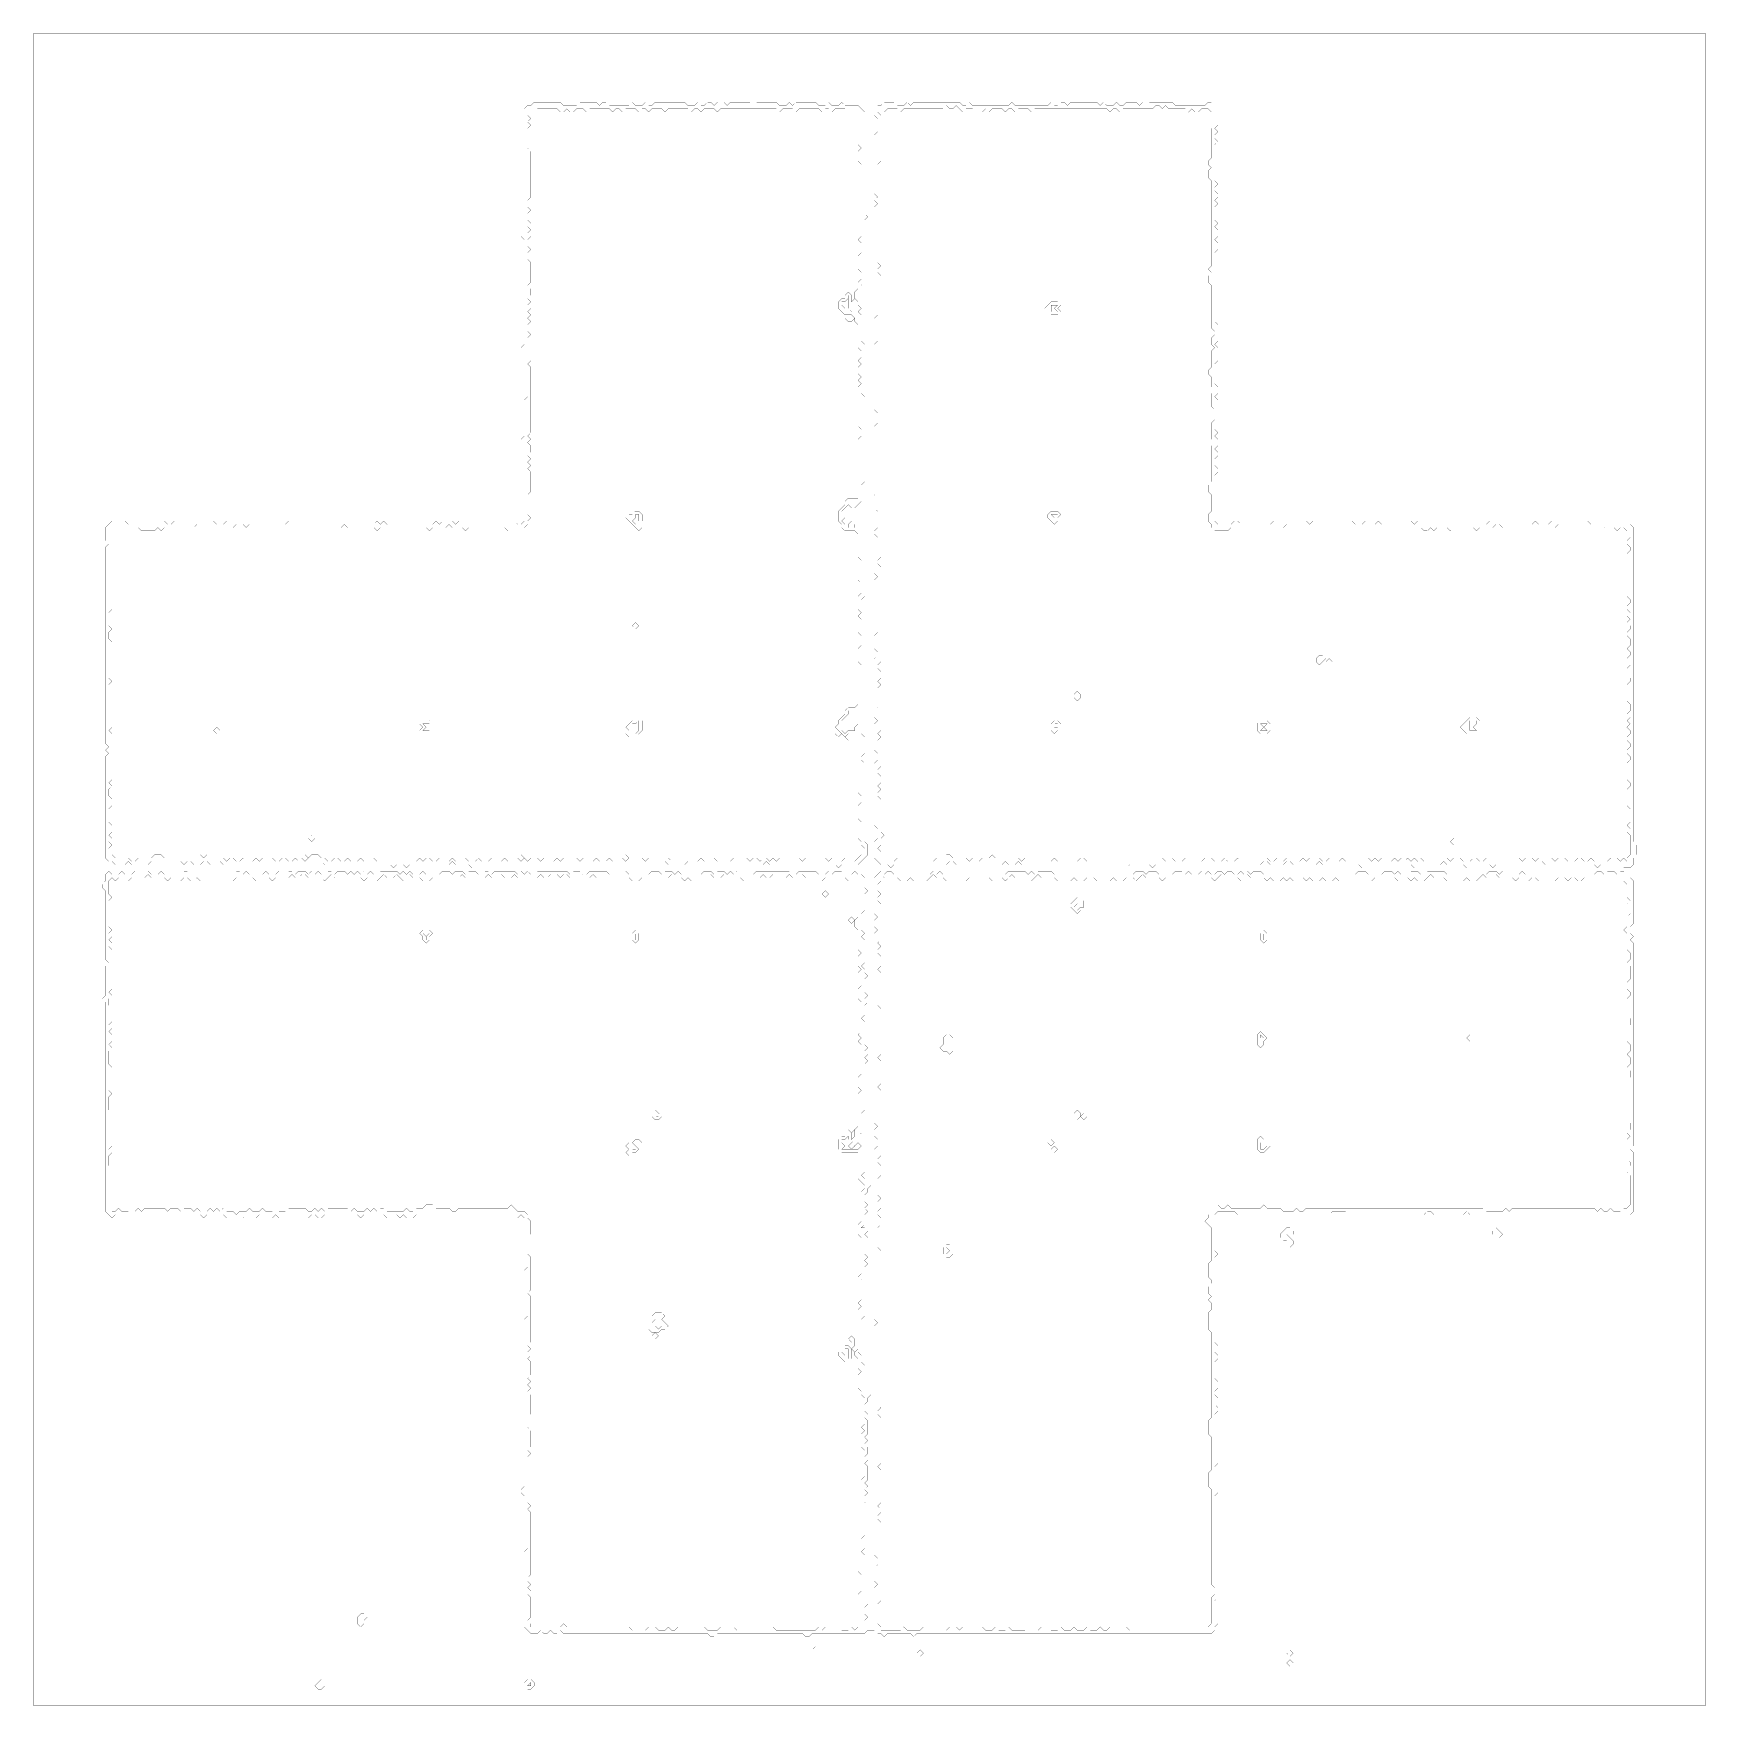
# Model space of a CAD drawing. Header units: metres. Extents: x 0 to 5097, y -5097 to 0.
import ezdxf

# ---------------------------------------------------------------- set-up
doc = ezdxf.new("R2010")
doc.units = ezdxf.units.M
for name, color, linetype in [('conductor', 1, 'Continuous'), ('dielectric', 8, 'Continuous'), ('substrate', 5, 'Continuous')]:
    doc.layers.add(name, color=color, linetype=linetype)

msp = doc.modelspace()

# ---------------------------------------------------------------- linework, layer by layer
at = {"layer": 'conductor', "const_width": 0.5}
for points in [[(1536.1, -229.4), (1526.1, -239.4), (1516.1, -239.4), (1506.2, -239.4), (1506.2, -249.4), (1516.1, -259.3), (1506.2, -269.3), (1516.1, -279.3), (1506.2, -289.3), (1506.2, -299.2), (1506.2, -309.2), (1506.2, -319.2), (1506.2, -329.2), (1506.2, -339.1), (1506.2, -349.1), (1516.1, -359.1), (1516.1, -369.1), (1516.1, -379), (1516.1, -389), (1516.1, -399), (1516.1, -409), (1516.1, -418.9), (1516.1, -428.9), (1516.1, -438.9), (1516.1, -448.9), (1516.1, -458.8), (1516.1, -468.8), (1516.1, -478.8), (1516.1, -488.8), (1516.1, -498.7), (1506.2, -508.7), (1506.2, -518.7), (1506.2, -528.7), (1516.1, -538.6), (1506.2, -548.6), (1506.2, -558.6), (1506.2, -568.6), (1516.1, -578.5), (1506.2, -588.5), (1516.1, -598.5), (1506.2, -608.5), (1516.1, -618.4), (1506.2, -628.4), (1506.2, -638.4), (1506.2, -648.3), (1516.1, -658.3), (1506.2, -668.3), (1516.1, -678.3), (1506.2, -688.2), (1516.1, -698.2), (1516.1, -708.2), (1516.1, -718.2), (1516.1, -728.1), (1516.1, -738.1), (1516.1, -748.1), (1516.1, -758.1), (1506.2, -768), (1516.1, -778), (1516.1, -788), (1516.1, -798), (1506.2, -807.9), (1516.1, -817.9), (1506.2, -827.9), (1516.1, -837.9), (1506.2, -847.8), (1516.1, -857.8), (1506.2, -867.8), (1516.1, -877.8), (1506.2, -887.7), (1516.1, -897.7), (1506.2, -907.7), (1516.1, -917.7), (1506.2, -927.6), (1506.2, -937.6), (1506.2, -947.6), (1506.2, -957.6), (1506.2, -967.5), (1506.2, -977.5), (1506.2, -987.5), (1516.1, -997.5), (1506.2, -1007.4), (1516.1, -1017.4), (1516.1, -1027.4), (1516.1, -1037.4), (1516.1, -1047.3), (1516.1, -1057.3), (1516.1, -1067.3), (1516.1, -1077.3), (1516.1, -1087.2), (1516.1, -1097.2), (1516.1, -1107.2), (1516.1, -1117.2), (1516.1, -1127.1), (1516.1, -1137.1), (1516.1, -1147.1), (1516.1, -1157.1), (1516.1, -1167), (1516.1, -1177), (1516.1, -1187), (1516.1, -1197), (1516.1, -1206.9), (1516.1, -1216.9), (1506.2, -1226.9), (1516.1, -1236.9), (1506.2, -1246.8), (1516.1, -1256.8), (1516.1, -1266.8), (1516.1, -1276.8), (1506.2, -1286.7), (1516.1, -1296.7), (1506.2, -1306.7), (1516.1, -1316.6), (1506.2, -1326.6), (1516.1, -1336.6), (1516.1, -1346.6), (1516.1, -1356.5), (1516.1, -1366.5), (1516.1, -1376.5), (1516.1, -1386.5), (1516.1, -1396.4), (1506.2, -1406.4), (1506.2, -1416.4), (1506.2, -1426.4), (1506.2, -1436.3), (1506.2, -1446.3), (1506.2, -1456.3), (1506.2, -1466.3), (1516.1, -1476.2), (1506.2, -1486.2), (1506.2, -1496.2), (1496.2, -1506.2), (1486.2, -1506.2), (1476.2, -1506.2), (1466.3, -1506.2), (1456.3, -1506.2), (1446.3, -1516.1), (1436.3, -1506.2), (1426.4, -1506.2), (1416.4, -1506.2), (1406.4, -1506.2), (1396.4, -1506.2), (1386.5, -1506.2), (1376.5, -1506.2), (1366.5, -1506.2), (1356.5, -1506.2), (1346.6, -1506.2), (1336.6, -1506.2), (1326.6, -1506.2), (1316.6, -1516.1), (1306.7, -1506.2), (1296.7, -1506.2), (1286.7, -1506.2), (1276.8, -1506.2), (1266.8, -1496.2), (1256.8, -1506.2), (1246.8, -1506.2), (1236.9, -1506.2), (1226.9, -1506.2), (1216.9, -1506.2), (1206.9, -1516.1), (1197, -1506.2), (1187, -1506.2), (1177, -1506.2), (1167, -1506.2), (1157.1, -1506.2), (1147.1, -1506.2), (1137.1, -1506.2), (1127.1, -1506.2), (1117.2, -1506.2), (1107.2, -1506.2), (1097.2, -1506.2), (1087.2, -1506.2), (1077.3, -1506.2), (1067.3, -1506.2), (1057.3, -1506.2), (1047.3, -1516.1), (1037.4, -1506.2), (1027.4, -1506.2), (1017.4, -1506.2), (1007.4, -1506.2), (997.5, -1506.2), (987.5, -1506.2), (977.5, -1506.2), (967.5, -1506.2), (957.6, -1506.2), (947.6, -1496.2), (937.6, -1506.2), (927.6, -1506.2), (917.7, -1506.2), (907.7, -1506.2), (897.7, -1506.2), (887.7, -1506.2), (877.8, -1496.2), (867.8, -1496.2), (857.8, -1506.2), (847.8, -1506.2), (837.9, -1506.2), (827.9, -1506.2), (817.9, -1506.2), (807.9, -1506.2), (798, -1506.2), (788, -1506.2), (778, -1506.2), (768, -1506.2), (758.1, -1506.2), (748.1, -1506.2), (738.1, -1506.2), (728.1, -1506.2), (718.2, -1506.2), (708.2, -1506.2), (698.2, -1506.2), (688.2, -1506.2), (678.3, -1506.2), (668.3, -1506.2), (658.3, -1496.2), (648.3, -1506.2), (638.4, -1496.2), (628.4, -1496.2), (618.4, -1496.2), (608.5, -1506.2), (598.5, -1506.2), (588.5, -1506.2), (578.5, -1506.2), (568.6, -1516.1), (558.6, -1506.2), (548.6, -1506.2), (538.6, -1506.2), (528.7, -1506.2), (518.7, -1506.2), (508.7, -1506.2), (498.7, -1496.2), (488.8, -1506.2), (478.8, -1506.2), (468.8, -1506.2), (458.8, -1506.2), (448.9, -1506.2), (438.9, -1506.2), (428.9, -1506.2), (418.9, -1506.2), (409, -1516.1), (399, -1506.2), (389, -1516.1), (379, -1506.2), (369.1, -1516.1), (359.1, -1516.1), (349.1, -1516.1), (339.1, -1516.1), (329.2, -1516.1), (319.2, -1506.2), (309.2, -1506.2), (299.2, -1506.2), (289.3, -1506.2), (279.3, -1506.2), (269.3, -1506.2), (259.3, -1506.2), (249.4, -1506.2), (239.4, -1506.2), (239.4, -1516.1), (239.4, -1526.1), (239.4, -1536.1), (239.4, -1546.1), (239.4, -1556), (239.4, -1566), (239.4, -1576), (239.4, -1586), (239.4, -1595.9), (239.4, -1605.9), (239.4, -1615.9), (239.4, -1625.9), (239.4, -1635.8), (239.4, -1645.8), (239.4, -1655.8), (239.4, -1665.8), (239.4, -1675.7), (239.4, -1685.7), (239.4, -1695.7), (239.4, -1705.7), (239.4, -1715.6), (239.4, -1725.6), (239.4, -1735.6), (239.4, -1745.6), (239.4, -1755.5), (229.4, -1765.5), (239.4, -1775.5), (239.4, -1785.5), (239.4, -1795.4), (229.4, -1805.4), (239.4, -1815.4), (229.4, -1825.4), (229.4, -1835.3), (229.4, -1845.3), (239.4, -1855.3), (239.4, -1865.3), (239.4, -1875.2), (239.4, -1885.2), (239.4, -1895.2), (239.4, -1905.2), (239.4, -1915.1), (239.4, -1925.1), (239.4, -1935.1), (239.4, -1945), (239.4, -1955), (229.4, -1965), (239.4, -1975), (229.4, -1984.9), (239.4, -1994.9), (239.4, -2004.9), (239.4, -2014.9), (239.4, -2024.8), (239.4, -2034.8), (239.4, -2044.8), (239.4, -2054.8), (239.4, -2064.7), (239.4, -2074.7), (239.4, -2084.7), (239.4, -2094.7), (239.4, -2104.6), (239.4, -2114.6), (229.4, -2124.6), (239.4, -2134.6), (239.4, -2144.5), (239.4, -2154.5), (239.4, -2164.5), (239.4, -2174.5), (239.4, -2184.4), (239.4, -2194.4), (239.4, -2204.4), (239.4, -2214.4), (239.4, -2224.3), (239.4, -2234.3), (239.4, -2244.3), (239.4, -2254.3), (239.4, -2264.2), (239.4, -2274.2), (229.4, -2284.2), (239.4, -2294.2), (229.4, -2304.1), (229.4, -2314.1), (229.4, -2324.1), (239.4, -2334.1), (239.4, -2344), (239.4, -2354), (229.4, -2364), (239.4, -2374), (239.4, -2383.9), (239.4, -2393.9), (229.4, -2403.9), (239.4, -2413.9), (239.4, -2423.8), (239.4, -2433.8), (229.4, -2443.8), (239.4, -2453.8), (229.4, -2463.7), (239.4, -2473.7), (229.4, -2483.7), (239.4, -2493.7), (239.4, -2503.6), (249.4, -2513.6), (259.3, -2513.6), (269.3, -2513.6), (279.3, -2513.6), (289.3, -2513.6), (299.2, -2523.6), (309.2, -2523.6), (319.2, -2513.6), (329.2, -2523.6), (339.1, -2513.6), (349.1, -2513.6), (359.1, -2513.6), (369.1, -2503.6), (379, -2503.6), (389, -2503.6), (399, -2513.6), (409, -2513.6), (418.9, -2513.6), (428.9, -2513.6), (438.9, -2513.6), (448.9, -2513.6), (458.8, -2513.6), (468.8, -2513.6), (478.8, -2513.6), (488.8, -2513.6), (498.7, -2513.6), (508.7, -2503.6), (518.7, -2513.6), (528.7, -2503.6), (538.6, -2513.6), (548.6, -2513.6), (558.6, -2513.6), (568.6, -2513.6), (578.5, -2513.6), (588.5, -2523.6), (598.5, -2513.6), (608.5, -2513.6), (618.4, -2523.6), (628.4, -2523.6), (638.4, -2513.6), (648.3, -2523.6), (658.3, -2523.6), (668.3, -2523.6), (678.3, -2513.6), (688.2, -2523.6), (698.2, -2513.6), (708.2, -2523.6), (718.2, -2513.6), (728.1, -2513.6), (738.1, -2523.6), (748.1, -2523.6), (758.1, -2513.6), (768, -2513.6), (778, -2523.6), (788, -2523.6), (798, -2513.6), (807.9, -2523.6), (817.9, -2513.6), (827.9, -2523.6), (837.9, -2513.6), (847.8, -2503.6), (857.8, -2503.6), (867.8, -2503.6), (877.8, -2513.6), (887.7, -2513.6), (897.7, -2523.6), (907.7, -2523.6), (917.7, -2513.6), (927.6, -2513.6), (937.6, -2523.6), (947.6, -2523.6), (957.6, -2513.6), (967.5, -2523.6), (977.5, -2523.6), (987.5, -2523.6), (997.5, -2513.6), (1007.4, -2523.6), (1017.4, -2523.6), (1027.4, -2523.6), (1037.4, -2513.6), (1047.3, -2523.6), (1057.3, -2523.6), (1067.3, -2523.6), (1077.3, -2523.6), (1087.2, -2523.6), (1097.2, -2523.6), (1107.2, -2523.6), (1117.2, -2523.6), (1127.1, -2523.6), (1137.1, -2523.6), (1147.1, -2523.6), (1157.1, -2523.6), (1167, -2523.6), (1177, -2513.6), (1187, -2523.6), (1197, -2513.6), (1206.9, -2513.6), (1216.9, -2523.6), (1226.9, -2523.6), (1236.9, -2513.6), (1246.8, -2523.6), (1256.8, -2523.6), (1266.8, -2523.6), (1276.8, -2513.6), (1286.7, -2523.6), (1296.7, -2523.6), (1306.7, -2523.6), (1316.6, -2513.6), (1326.6, -2523.6), (1336.6, -2523.6), (1346.6, -2523.6), (1356.5, -2513.6), (1366.5, -2523.6), (1376.5, -2523.6), (1386.5, -2523.6), (1396.4, -2513.6), (1406.4, -2523.6), (1416.4, -2523.6), (1426.4, -2523.6), (1436.3, -2513.6), (1446.3, -2523.6), (1456.3, -2523.6), (1466.3, -2523.6), (1476.2, -2513.6), (1486.2, -2523.6), (1496.2, -2513.6), (1506.2, -2523.6), (1516.1, -2513.6), (1526.1, -2513.6), (1536.1, -2513.6), (1546.1, -2523.6), (1556, -2513.6), (1566, -2513.6), (1576, -2523.6), (1586, -2523.6), (1595.9, -2513.6), (1605.9, -2523.6), (1615.9, -2513.6), (1625.9, -2523.6), (1635.8, -2513.6), (1645.8, -2513.6), (1655.8, -2513.6), (1665.8, -2523.6), (1675.7, -2513.6), (1685.7, -2523.6), (1695.7, -2523.6), (1705.7, -2523.6), (1715.6, -2513.6), (1725.6, -2523.6), (1735.6, -2523.6), (1745.6, -2523.6), (1755.5, -2513.6), (1765.5, -2523.6), (1775.5, -2523.6), (1785.5, -2523.6), (1795.4, -2513.6), (1805.4, -2523.6), (1815.4, -2513.6), (1825.4, -2513.6), (1835.3, -2513.6), (1845.3, -2513.6), (1855.3, -2513.6), (1865.3, -2523.6), (1875.2, -2513.6), (1885.2, -2513.6), (1895.2, -2523.6), (1905.2, -2513.6), (1915.1, -2513.6), (1925.1, -2513.6), (1935.1, -2513.6), (1945, -2523.6), (1955, -2513.6), (1965, -2513.6), (1975, -2513.6), (1984.9, -2513.6), (1994.9, -2513.6), (2004.9, -2513.6), (2014.9, -2523.6), (2024.8, -2523.6), (2034.8, -2513.6), (2044.8, -2523.6), (2054.8, -2523.6), (2064.7, -2523.6), (2074.7, -2513.6), (2084.7, -2523.6), (2094.7, -2523.6), (2104.6, -2523.6), (2114.6, -2513.6), (2124.6, -2523.6), (2134.6, -2513.6), (2144.5, -2513.6), (2154.5, -2513.6), (2164.5, -2513.6), (2174.5, -2513.6), (2184.4, -2523.6), (2194.4, -2513.6), (2204.4, -2513.6), (2214.4, -2523.6), (2224.3, -2513.6), (2234.3, -2513.6), (2244.3, -2523.6), (2254.3, -2513.6), (2264.2, -2523.6), (2274.2, -2513.6), (2284.2, -2513.6), (2294.2, -2513.6), (2304.1, -2513.6), (2314.1, -2513.6), (2324.1, -2513.6), (2334.1, -2513.6), (2344, -2523.6), (2354, -2513.6), (2364, -2513.6), (2374, -2513.6), (2383.9, -2513.6), (2393.9, -2513.6), (2403.9, -2513.6), (2413.9, -2513.6), (2423.8, -2523.6), (2433.8, -2513.6), (2443.8, -2523.6), (2453.8, -2523.6), (2463.7, -2523.6), (2473.7, -2513.6), (2483.7, -2513.6), (2493.7, -2523.6), (2503.6, -2523.6), (2513.6, -2513.6), (2523.6, -2503.6), (2523.6, -2493.7), (2533.6, -2483.7), (2523.6, -2473.7), (2523.6, -2463.7), (2513.6, -2453.8), (2523.6, -2443.8), (2523.6, -2433.8), (2523.6, -2423.8), (2523.6, -2413.9), (2523.6, -2403.9), (2513.6, -2393.9), (2513.6, -2383.9), (2513.6, -2374), (2513.6, -2364), (2513.6, -2354), (2523.6, -2344), (2523.6, -2334.1), (2523.6, -2324.1), (2513.6, -2314.1), (2513.6, -2304.1), (2513.6, -2294.2), (2513.6, -2284.2), (2513.6, -2274.2), (2513.6, -2264.2), (2513.6, -2254.3), (2513.6, -2244.3), (2513.6, -2234.3), (2513.6, -2224.3), (2513.6, -2214.4), (2513.6, -2204.4), (2513.6, -2194.4), (2513.6, -2184.4), (2513.6, -2174.5), (2523.6, -2164.5), (2513.6, -2154.5), (2513.6, -2144.5), (2513.6, -2134.6), (2513.6, -2124.6), (2503.6, -2134.6), (2493.7, -2134.6), (2483.7, -2134.6), (2473.7, -2144.5), (2463.7, -2134.6), (2453.8, -2124.6), (2443.8, -2114.6), (2453.8, -2104.6), (2453.8, -2094.7), (2463.7, -2084.7), (2473.7, -2074.7), (2473.7, -2064.7), (2483.7, -2054.8), (2493.7, -2054.8), (2503.6, -2054.8), (2513.6, -2044.8), (2513.6, -2034.8), (2513.6, -2024.8), (2513.6, -2014.9), (2513.6, -2004.9), (2513.6, -1994.9), (2513.6, -1984.9), (2513.6, -1975), (2513.6, -1965), (2513.6, -1955), (2523.6, -1945), (2523.6, -1935.1), (2523.6, -1925.1), (2513.6, -1915.1), (2513.6, -1905.2), (2513.6, -1895.2), (2513.6, -1885.2), (2513.6, -1875.2), (2523.6, -1865.3), (2523.6, -1855.3), (2523.6, -1845.3), (2523.6, -1835.3), (2513.6, -1825.4), (2513.6, -1815.4), (2513.6, -1805.4), (2513.6, -1795.4), (2523.6, -1785.5), (2513.6, -1775.5), (2523.6, -1765.5), (2513.6, -1755.5), (2513.6, -1745.6), (2513.6, -1735.6), (2513.6, -1725.6), (2513.6, -1715.6), (2523.6, -1705.7), (2523.6, -1695.7), (2523.6, -1685.7), (2523.6, -1675.7), (2513.6, -1665.8), (2513.6, -1655.8), (2513.6, -1645.8), (2513.6, -1635.8), (2523.6, -1625.9), (2523.6, -1615.9), (2523.6, -1605.9), (2513.6, -1595.9), (2513.6, -1586), (2513.6, -1576), (2513.6, -1566), (2513.6, -1556), (2513.6, -1546.1), (2513.6, -1536.1), (2513.6, -1526.1), (2503.6, -1516.1), (2493.7, -1516.1), (2483.7, -1516.1), (2473.7, -1516.1), (2463.7, -1506.2), (2463.7, -1496.2), (2453.8, -1486.2), (2453.8, -1476.2), (2453.8, -1466.3), (2453.8, -1456.3), (2463.7, -1446.3), (2473.7, -1436.3), (2473.7, -1426.4), (2483.7, -1416.4), (2493.7, -1416.4), (2503.6, -1416.4), (2513.6, -1416.4), (2513.6, -1406.4), (2513.6, -1396.4), (2513.6, -1386.5), (2513.6, -1376.5), (2513.6, -1366.5), (2513.6, -1356.5), (2513.6, -1346.6), (2513.6, -1336.6), (2513.6, -1326.6), (2513.6, -1316.6), (2523.6, -1306.7), (2513.6, -1296.7), (2513.6, -1286.7), (2513.6, -1276.8), (2513.6, -1266.8), (2513.6, -1256.8), (2513.6, -1246.8), (2513.6, -1236.9), (2523.6, -1226.9), (2523.6, -1216.9), (2523.6, -1206.9), (2513.6, -1197), (2513.6, -1187), (2513.6, -1177), (2513.6, -1167), (2513.6, -1157.1), (2513.6, -1147.1), (2513.6, -1137.1), (2513.6, -1127.1), (2513.6, -1117.2), (2513.6, -1107.2), (2513.6, -1097.2), (2513.6, -1087.2), (2513.6, -1077.3), (2523.6, -1067.3), (2513.6, -1057.3), (2523.6, -1047.3), (2513.6, -1037.4), (2513.6, -1027.4), (2513.6, -1017.4), (2523.6, -1007.4), (2513.6, -997.5), (2523.6, -987.5), (2523.6, -977.5), (2523.6, -967.5), (2513.6, -957.6), (2513.6, -947.6), (2513.6, -937.6), (2513.6, -927.6), (2513.6, -917.7), (2513.6, -907.7), (2513.6, -897.7), (2513.6, -887.7), (2503.6, -877.8), (2503.6, -867.8), (2493.7, -857.8), (2483.7, -857.8), (2473.7, -857.8), (2463.7, -847.8), (2453.8, -837.9), (2453.8, -827.9), (2453.8, -817.9), (2463.7, -807.9), (2473.7, -807.9), (2473.7, -798), (2483.7, -788), (2493.7, -798), (2493.7, -807.9), (2493.7, -817.9), (2503.6, -807.9), (2513.6, -817.9), (2503.6, -807.9), (2503.6, -798), (2503.6, -788), (2513.6, -778), (2513.6, -768), (2513.6, -758.1), (2523.6, -748.1), (2523.6, -738.1), (2523.6, -728.1), (2513.6, -718.2), (2513.6, -708.2), (2513.6, -698.2), (2513.6, -688.2), (2513.6, -678.3), (2523.6, -668.3), (2523.6, -658.3), (2523.6, -648.3), (2523.6, -638.4), (2513.6, -628.4), (2523.6, -618.4), (2523.6, -608.5), (2523.6, -598.5), (2523.6, -588.5), (2523.6, -578.5), (2523.6, -568.6), (2523.6, -558.6), (2523.6, -548.6), (2513.6, -538.6), (2513.6, -528.7), (2513.6, -518.7), (2513.6, -508.7), (2513.6, -498.7), (2513.6, -488.8), (2513.6, -478.8), (2513.6, -468.8), (2513.6, -458.8), (2513.6, -448.9), (2513.6, -438.9), (2523.6, -428.9), (2523.6, -418.9), (2523.6, -409), (2523.6, -399), (2513.6, -389), (2513.6, -379), (2513.6, -369.1), (2513.6, -359.1), (2523.6, -349.1), (2513.6, -339.1), (2523.6, -329.2), (2513.6, -319.2), (2513.6, -309.2), (2513.6, -299.2), (2513.6, -289.3), (2513.6, -279.3), (2513.6, -269.3), (2513.6, -259.3), (2513.6, -249.4), (2513.6, -239.4), (2503.6, -239.4), (2493.7, -239.4), (2483.7, -239.4), (2473.7, -229.4), (2463.7, -229.4), (2453.8, -229.4), (2443.8, -229.4), (2433.8, -239.4), (2423.8, -229.4), (2413.9, -229.4), (2403.9, -239.4), (2393.9, -229.4), (2383.9, -229.4), (2374, -229.4), (2364, -229.4), (2354, -229.4), (2344, -229.4), (2334.1, -229.4), (2324.1, -239.4), (2314.1, -229.4), (2304.1, -229.4), (2294.2, -229.4), (2284.2, -229.4), (2274.2, -239.4), (2264.2, -229.4), (2254.3, -229.4), (2244.3, -229.4), (2234.3, -229.4), (2224.3, -229.4), (2214.4, -229.4), (2204.4, -229.4), (2194.4, -229.4), (2184.4, -229.4), (2174.5, -229.4), (2164.5, -229.4), (2154.5, -229.4), (2144.5, -229.4), (2134.6, -229.4), (2124.6, -229.4), (2114.6, -229.4), (2104.6, -229.4), (2094.7, -229.4), (2084.7, -239.4), (2074.7, -229.4), (2064.7, -229.4), (2054.8, -229.4), (2044.8, -229.4), (2034.8, -239.4), (2024.8, -229.4), (2014.9, -229.4), (2004.9, -239.4), (1994.9, -229.4), (1984.9, -229.4), (1975, -229.4), (1965, -229.4), (1955, -229.4), (1945, -229.4), (1935.1, -229.4), (1925.1, -239.4), (1915.1, -229.4), (1905.2, -229.4), (1895.2, -229.4), (1885.2, -229.4), (1875.2, -239.4), (1865.3, -229.4), (1855.3, -229.4), (1845.3, -239.4), (1835.3, -229.4), (1825.4, -229.4), (1815.4, -229.4), (1805.4, -229.4), (1795.4, -239.4), (1785.5, -229.4), (1775.5, -229.4), (1765.5, -239.4), (1755.5, -229.4), (1745.6, -229.4), (1735.6, -229.4), (1725.6, -229.4), (1715.6, -229.4), (1705.7, -229.4), (1695.7, -229.4), (1685.7, -239.4), (1675.7, -229.4), (1665.8, -229.4), (1655.8, -229.4), (1645.8, -239.4), (1635.8, -239.4), (1625.9, -229.4), (1615.9, -239.4), (1605.9, -239.4), (1595.9, -229.4), (1586, -229.4), (1576, -229.4), (1566, -229.4), (1556, -229.4), (1546.1, -229.4)], [(2782.9, -219.4), (2772.9, -229.4), (2763, -229.4), (2753, -229.4), (2743, -229.4), (2733, -229.4), (2723.1, -229.4), (2713.1, -229.4), (2703.1, -229.4), (2693.1, -229.4), (2683.2, -229.4), (2673.2, -229.4), (2663.2, -229.4), (2653.2, -229.4), (2643.3, -239.4), (2633.3, -229.4), (2623.3, -229.4), (2613.3, -229.4), (2603.4, -229.4), (2593.4, -239.4), (2583.4, -239.4), (2573.4, -239.4), (2583.4, -249.4), (2583.4, -259.3), (2583.4, -269.3), (2583.4, -279.3), (2583.4, -289.3), (2583.4, -299.2), (2583.4, -309.2), (2583.4, -319.2), (2583.4, -329.2), (2583.4, -339.1), (2583.4, -349.1), (2583.4, -359.1), (2583.4, -369.1), (2573.4, -379), (2583.4, -389), (2573.4, -399), (2573.4, -409), (2573.4, -418.9), (2573.4, -428.9), (2583.4, -438.9), (2583.4, -448.9), (2583.4, -458.8), (2583.4, -468.8), (2583.4, -478.8), (2583.4, -488.8), (2583.4, -498.7), (2583.4, -508.7), (2583.4, -518.7), (2583.4, -528.7), (2583.4, -538.6), (2583.4, -548.6), (2583.4, -558.6), (2583.4, -568.6), (2583.4, -578.5), (2583.4, -588.5), (2583.4, -598.5), (2583.4, -608.5), (2583.4, -618.4), (2583.4, -628.4), (2583.4, -638.4), (2583.4, -648.3), (2583.4, -658.3), (2583.4, -668.3), (2583.4, -678.3), (2583.4, -688.2), (2573.4, -698.2), (2583.4, -708.2), (2573.4, -718.2), (2573.4, -728.1), (2583.4, -738.1), (2583.4, -748.1), (2583.4, -758.1), (2583.4, -768), (2583.4, -778), (2583.4, -788), (2583.4, -798), (2583.4, -807.9), (2583.4, -817.9), (2583.4, -827.9), (2583.4, -837.9), (2583.4, -847.8), (2583.4, -857.8), (2583.4, -867.8), (2583.4, -877.8), (2583.4, -887.7), (2583.4, -897.7), (2583.4, -907.7), (2583.4, -917.7), (2583.4, -927.6), (2583.4, -937.6), (2583.4, -947.6), (2583.4, -957.6), (2583.4, -967.5), (2573.4, -977.5), (2583.4, -987.5), (2583.4, -997.5), (2583.4, -1007.4), (2583.4, -1017.4), (2583.4, -1027.4), (2583.4, -1037.4), (2583.4, -1047.3), (2583.4, -1057.3), (2583.4, -1067.3), (2583.4, -1077.3), (2583.4, -1087.2), (2583.4, -1097.2), (2583.4, -1107.2), (2583.4, -1117.2), (2583.4, -1127.1), (2583.4, -1137.1), (2583.4, -1147.1), (2583.4, -1157.1), (2583.4, -1167), (2583.4, -1177), (2583.4, -1187), (2583.4, -1197), (2583.4, -1206.9), (2583.4, -1216.9), (2583.4, -1226.9), (2583.4, -1236.9), (2583.4, -1246.8), (2583.4, -1256.8), (2583.4, -1266.8), (2583.4, -1276.8), (2583.4, -1286.7), (2573.4, -1296.7), (2583.4, -1306.7), (2583.4, -1316.6), (2583.4, -1326.6), (2583.4, -1336.6), (2583.4, -1346.6), (2583.4, -1356.5), (2583.4, -1366.5), (2583.4, -1376.5), (2583.4, -1386.5), (2583.4, -1396.4), (2583.4, -1406.4), (2583.4, -1416.4), (2583.4, -1426.4), (2583.4, -1436.3), (2583.4, -1446.3), (2583.4, -1456.3), (2583.4, -1466.3), (2583.4, -1476.2), (2583.4, -1486.2), (2583.4, -1496.2), (2583.4, -1506.2), (2583.4, -1516.1), (2583.4, -1526.1), (2583.4, -1536.1), (2583.4, -1546.1), (2583.4, -1556), (2583.4, -1566), (2583.4, -1576), (2583.4, -1586), (2583.4, -1595.9), (2573.4, -1605.9), (2573.4, -1615.9), (2583.4, -1625.9), (2583.4, -1635.8), (2583.4, -1645.8), (2583.4, -1655.8), (2583.4, -1665.8), (2583.4, -1675.7), (2583.4, -1685.7), (2583.4, -1695.7), (2583.4, -1705.7), (2583.4, -1715.6), (2583.4, -1725.6), (2583.4, -1735.6), (2583.4, -1745.6), (2583.4, -1755.5), (2583.4, -1765.5), (2583.4, -1775.5), (2583.4, -1785.5), (2583.4, -1795.4), (2583.4, -1805.4), (2583.4, -1815.4), (2583.4, -1825.4), (2583.4, -1835.3), (2583.4, -1845.3), (2583.4, -1855.3), (2583.4, -1865.3), (2583.4, -1875.2), (2583.4, -1885.2), (2583.4, -1895.2), (2583.4, -1905.2), (2583.4, -1915.1), (2573.4, -1925.1), (2573.4, -1935.1), (2583.4, -1945), (2583.4, -1955), (2583.4, -1965), (2573.4, -1975), (2583.4, -1984.9), (2573.4, -1994.9), (2573.4, -2004.9), (2583.4, -2014.9), (2583.4, -2024.8), (2583.4, -2034.8), (2583.4, -2044.8), (2583.4, -2054.8), (2583.4, -2064.7), (2583.4, -2074.7), (2583.4, -2084.7), (2583.4, -2094.7), (2583.4, -2104.6), (2583.4, -2114.6), (2583.4, -2124.6), (2573.4, -2134.6), (2583.4, -2144.5), (2573.4, -2154.5), (2573.4, -2164.5), (2583.4, -2174.5), (2583.4, -2184.4), (2583.4, -2194.4), (2583.4, -2204.4), (2583.4, -2214.4), (2583.4, -2224.3), (2583.4, -2234.3), (2573.4, -2244.3), (2573.4, -2254.3), (2583.4, -2264.2), (2583.4, -2274.2), (2583.4, -2284.2), (2573.4, -2294.2), (2583.4, -2304.1), (2573.4, -2314.1), (2573.4, -2324.1), (2583.4, -2334.1), (2583.4, -2344), (2583.4, -2354), (2583.4, -2364), (2583.4, -2374), (2583.4, -2383.9), (2583.4, -2393.9), (2583.4, -2403.9), (2583.4, -2413.9), (2583.4, -2423.8), (2583.4, -2433.8), (2593.4, -2443.8), (2583.4, -2453.8), (2583.4, -2463.7), (2583.4, -2473.7), (2573.4, -2483.7), (2583.4, -2493.7), (2583.4, -2503.6), (2593.4, -2513.6), (2603.4, -2523.6), (2613.3, -2523.6), (2623.3, -2523.6), (2633.3, -2513.6), (2643.3, -2513.6), (2653.2, -2523.6), (2663.2, -2523.6), (2673.2, -2523.6), (2683.2, -2523.6), (2693.1, -2523.6), (2703.1, -2523.6), (2713.1, -2523.6), (2723.1, -2523.6), (2733, -2523.6), (2743, -2523.6), (2753, -2513.6), (2763, -2523.6), (2772.9, -2513.6), (2782.9, -2503.6), (2792.9, -2503.6), (2802.9, -2513.6), (2812.8, -2513.6), (2822.8, -2513.6), (2832.8, -2513.6), (2842.8, -2513.6), (2852.7, -2523.6), (2862.7, -2513.6), (2872.7, -2513.6), (2882.7, -2523.6), (2892.6, -2513.6), (2902.6, -2513.6), (2912.6, -2513.6), (2922.6, -2503.6), (2932.5, -2513.6), (2942.5, -2513.6), (2952.5, -2513.6), (2962.5, -2513.6), (2972.4, -2513.6), (2982.4, -2523.6), (2992.4, -2513.6), (3002.4, -2513.6), (3012.3, -2523.6), (3022.3, -2513.6), (3032.3, -2513.6), (3042.3, -2523.6), (3052.2, -2523.6), (3062.2, -2523.6), (3072.2, -2523.6), (3082.2, -2523.6), (3092.1, -2523.6), (3102.1, -2523.6), (3112.1, -2513.6), (3122.1, -2523.6), (3132, -2523.6), (3142, -2523.6), (3152, -2523.6), (3162, -2523.6), (3171.9, -2523.6), (3181.9, -2523.6), (3191.9, -2513.6), (3201.8, -2513.6), (3211.8, -2523.6), (3221.8, -2523.6), (3231.8, -2523.6), (3241.7, -2523.6), (3251.7, -2523.6), (3261.7, -2523.6), (3271.7, -2523.6), (3281.6, -2523.6), (3291.6, -2523.6), (3301.6, -2523.6), (3311.6, -2523.6), (3321.5, -2523.6), (3331.5, -2523.6), (3341.5, -2523.6), (3351.5, -2523.6), (3361.4, -2523.6), (3371.4, -2523.6), (3381.4, -2523.6), (3391.4, -2523.6), (3401.3, -2523.6), (3411.3, -2523.6), (3421.3, -2523.6), (3431.3, -2513.6), (3441.2, -2513.6), (3451.2, -2523.6), (3461.2, -2523.6), (3471.2, -2513.6), (3481.1, -2523.6), (3491.1, -2523.6), (3501.1, -2523.6), (3511.1, -2513.6), (3521, -2523.6), (3531, -2523.6), (3541, -2523.6), (3551, -2523.6), (3560.9, -2523.6), (3570.9, -2513.6), (3580.9, -2523.6), (3590.9, -2513.6), (3600.8, -2523.6), (3610.8, -2523.6), (3620.8, -2523.6), (3630.8, -2513.6), (3640.7, -2523.6), (3650.7, -2523.6), (3660.7, -2523.6), (3670.7, -2513.6), (3680.6, -2523.6), (3690.6, -2523.6), (3700.6, -2523.6), (3710.6, -2523.6), (3720.5, -2523.6), (3730.5, -2523.6), (3740.5, -2523.6), (3750.5, -2513.6), (3760.4, -2513.6), (3770.4, -2523.6), (3780.4, -2523.6), (3790.4, -2513.6), (3800.3, -2523.6), (3810.3, -2523.6), (3820.3, -2513.6), (3830.2, -2513.6), (3840.2, -2523.6), (3850.2, -2523.6), (3860.2, -2523.6), (3870.1, -2513.6), (3880.1, -2523.6), (3890.1, -2513.6), (3900.1, -2523.6), (3910, -2513.6), (3920, -2513.6), (3930, -2523.6), (3940, -2523.6), (3949.9, -2513.6), (3959.9, -2523.6), (3969.9, -2523.6), (3979.9, -2523.6), (3989.8, -2513.6), (3999.8, -2523.6), (4009.8, -2523.6), (4019.8, -2523.6), (4029.7, -2523.6), (4039.7, -2523.6), (4049.7, -2523.6), (4059.7, -2523.6), (4069.6, -2513.6), (4079.6, -2523.6), (4089.6, -2513.6), (4099.6, -2523.6), (4109.5, -2513.6), (4119.5, -2523.6), (4129.5, -2523.6), (4139.5, -2523.6), (4149.4, -2513.6), (4159.4, -2523.6), (4169.4, -2513.6), (4179.4, -2523.6), (4189.3, -2513.6), (4199.3, -2523.6), (4209.3, -2513.6), (4219.3, -2523.6), (4229.2, -2513.6), (4239.2, -2523.6), (4249.2, -2523.6), (4259.2, -2523.6), (4269.1, -2523.6), (4279.1, -2523.6), (4289.1, -2523.6), (4299.1, -2513.6), (4309, -2513.6), (4319, -2523.6), (4329, -2513.6), (4339, -2523.6), (4348.9, -2513.6), (4358.9, -2523.6), (4368.9, -2523.6), (4378.9, -2523.6), (4388.8, -2513.6), (4398.8, -2513.6), (4408.8, -2523.6), (4418.8, -2523.6), (4428.7, -2513.6), (4438.7, -2523.6), (4448.7, -2523.6), (4458.7, -2523.6), (4468.6, -2523.6), (4478.6, -2523.6), (4488.6, -2523.6), (4498.5, -2523.6), (4508.5, -2513.6), (4518.5, -2513.6), (4528.5, -2513.6), (4538.4, -2523.6), (4548.4, -2513.6), (4558.4, -2513.6), (4568.4, -2513.6), (4578.3, -2523.6), (4588.3, -2513.6), (4598.3, -2513.6), (4608.3, -2513.6), (4618.2, -2513.6), (4628.2, -2513.6), (4638.2, -2523.6), (4648.2, -2513.6), (4658.1, -2523.6), (4668.1, -2513.6), (4678.1, -2523.6), (4688.1, -2523.6), (4698, -2523.6), (4708, -2513.6), (4718, -2513.6), (4728, -2523.6), (4737.9, -2523.6), (4747.9, -2513.6), (4757.9, -2523.6), (4767.9, -2523.6), (4777.8, -2523.6), (4787.8, -2523.6), (4797.8, -2523.6), (4807.8, -2513.6), (4817.7, -2523.6), (4827.7, -2513.6), (4837.7, -2523.6), (4847.7, -2513.6), (4857.6, -2523.6), (4857.6, -2513.6), (4867.6, -2503.6), (4867.6, -2493.7), (4867.6, -2483.7), (4867.6, -2473.7), (4867.6, -2463.7), (4867.6, -2453.8), (4867.6, -2443.8), (4857.6, -2433.8), (4867.6, -2423.8), (4857.6, -2413.9), (4867.6, -2403.9), (4857.6, -2393.9), (4857.6, -2383.9), (4857.6, -2374), (4867.6, -2364), (4857.6, -2354), (4857.6, -2344), (4857.6, -2334.1), (4857.6, -2324.1), (4857.6, -2314.1), (4857.6, -2304.1), (4867.6, -2294.2), (4867.6, -2284.2), (4857.6, -2274.2), (4857.6, -2264.2), (4857.6, -2254.3), (4857.6, -2244.3), (4857.6, -2234.3), (4857.6, -2224.3), (4867.6, -2214.4), (4867.6, -2204.4), (4857.6, -2194.4), (4857.6, -2184.4), (4867.6, -2174.5), (4867.6, -2164.5), (4857.6, -2154.5), (4857.6, -2144.5), (4867.6, -2134.6), (4867.6, -2124.6), (4857.6, -2114.6), (4867.6, -2104.6), (4857.6, -2094.7), (4867.6, -2084.7), (4857.6, -2074.7), (4867.6, -2064.7), (4867.6, -2054.8), (4867.6, -2044.8), (4857.6, -2034.8), (4857.6, -2024.8), (4857.6, -2014.9), (4857.6, -2004.9), (4857.6, -1994.9), (4857.6, -1984.9), (4867.6, -1975), (4867.6, -1965), (4857.6, -1955), (4857.6, -1945), (4857.6, -1935.1), (4867.6, -1925.1), (4857.6, -1915.1), (4857.6, -1905.2), (4867.6, -1895.2), (4867.6, -1885.2), (4857.6, -1875.2), (4867.6, -1865.3), (4867.6, -1855.3), (4867.6, -1845.3), (4857.6, -1835.3), (4857.6, -1825.4), (4867.6, -1815.4), (4867.6, -1805.4), (4857.6, -1795.4), (4867.6, -1785.5), (4857.6, -1775.5), (4867.6, -1765.5), (4857.6, -1755.5), (4857.6, -1745.6), (4867.6, -1735.6), (4867.6, -1725.6), (4857.6, -1715.6), (4857.6, -1705.7), (4857.6, -1695.7), (4857.6, -1685.7), (4857.6, -1675.7), (4857.6, -1665.8), (4857.6, -1655.8), (4857.6, -1645.8), (4857.6, -1635.8), (4857.6, -1625.9), (4857.6, -1615.9), (4857.6, -1605.9), (4857.6, -1595.9), (4857.6, -1586), (4867.6, -1576), (4867.6, -1566), (4857.6, -1556), (4857.6, -1546.1), (4867.6, -1536.1), (4857.6, -1526.1), (4857.6, -1516.1), (4847.7, -1506.2), (4837.7, -1506.2), (4827.7, -1516.1), (4817.7, -1506.2), (4807.8, -1506.2), (4797.8, -1516.1), (4787.8, -1506.2), (4777.8, -1506.2), (4767.9, -1506.2), (4757.9, -1506.2), (4747.9, -1506.2), (4737.9, -1506.2), (4728, -1506.2), (4718, -1506.2), (4708, -1506.2), (4698, -1506.2), (4688.1, -1506.2), (4678.1, -1506.2), (4668.1, -1506.2), (4658.1, -1496.2), (4648.2, -1496.2), (4638.2, -1506.2), (4628.2, -1506.2), (4618.2, -1506.2), (4608.3, -1506.2), (4598.3, -1506.2), (4588.3, -1506.2), (4578.3, -1506.2), (4568.4, -1506.2), (4558.4, -1506.2), (4548.4, -1506.2), (4538.4, -1506.2), (4528.5, -1506.2), (4518.5, -1506.2), (4508.5, -1506.2), (4498.5, -1506.2), (4488.6, -1506.2), (4478.6, -1506.2), (4468.6, -1496.2), (4458.7, -1496.2), (4448.7, -1506.2), (4438.7, -1506.2), (4428.7, -1506.2), (4418.8, -1506.2), (4408.8, -1506.2), (4398.8, -1516.1), (4388.8, -1506.2), (4378.9, -1506.2), (4368.9, -1506.2), (4358.9, -1506.2), (4348.9, -1506.2), (4339, -1506.2), (4329, -1506.2), (4319, -1516.1), (4309, -1506.2), (4299.1, -1506.2), (4289.1, -1506.2), (4279.1, -1506.2), (4269.1, -1516.1), (4259.2, -1506.2), (4249.2, -1516.1), (4239.2, -1516.1), (4229.2, -1506.2), (4219.3, -1506.2), (4209.3, -1506.2), (4199.3, -1506.2), (4189.3, -1506.2), (4179.4, -1506.2), (4169.4, -1506.2), (4159.4, -1506.2), (4149.4, -1506.2), (4139.5, -1506.2), (4129.5, -1506.2), (4119.5, -1506.2), (4109.5, -1506.2), (4099.6, -1506.2), (4089.6, -1506.2), (4079.6, -1506.2), (4069.6, -1506.2), (4059.7, -1506.2), (4049.7, -1506.2), (4039.7, -1506.2), (4029.7, -1506.2), (4019.8, -1506.2), (4009.8, -1506.2), (3999.8, -1506.2), (3989.8, -1506.2), (3979.9, -1506.2), (3969.9, -1506.2), (3959.9, -1506.2), (3949.9, -1506.2), (3940, -1506.2), (3930, -1506.2), (3920, -1506.2), (3910, -1506.2), (3900.1, -1506.2), (3890.1, -1506.2), (3880.1, -1506.2), (3870.1, -1506.2), (3860.2, -1506.2), (3850.2, -1496.2), (3840.2, -1496.2), (3830.2, -1496.2), (3820.3, -1496.2), (3810.3, -1506.2), (3800.3, -1506.2), (3790.4, -1506.2), (3780.4, -1506.2), (3770.4, -1506.2), (3760.4, -1506.2), (3750.5, -1506.2), (3740.5, -1506.2), (3730.5, -1506.2), (3720.5, -1506.2), (3710.6, -1506.2), (3700.6, -1506.2), (3690.6, -1506.2), (3680.6, -1506.2), (3670.7, -1506.2), (3660.7, -1506.2), (3650.7, -1506.2), (3640.7, -1516.1), (3630.8, -1516.1), (3620.8, -1516.1), (3610.8, -1516.1), (3600.8, -1516.1), (3590.9, -1506.2), (3590.9, -1496.2), (3580.9, -1486.2), (3580.9, -1476.2), (3580.9, -1466.3), (3590.9, -1456.3), (3590.9, -1446.3), (3590.9, -1436.3), (3590.9, -1426.4), (3590.9, -1416.4), (3590.9, -1406.4), (3580.9, -1396.4), (3580.9, -1386.5), (3580.9, -1376.5), (3590.9, -1366.5), (3590.9, -1356.5), (3590.9, -1346.6), (3590.9, -1336.6), (3590.9, -1326.6), (3590.9, -1316.6), (3590.9, -1306.7), (3590.9, -1296.7), (3590.9, -1286.7), (3590.9, -1276.8), (3590.9, -1266.8), (3590.9, -1256.8), (3600.8, -1246.8), (3590.9, -1236.9), (3590.9, -1226.9), (3590.9, -1216.9), (3590.9, -1206.9), (3590.9, -1197), (3590.9, -1187), (3600.8, -1177), (3600.8, -1167), (3600.8, -1157.1), (3600.8, -1147.1), (3590.9, -1137.1), (3590.9, -1127.1), (3590.9, -1117.2), (3590.9, -1107.2), (3590.9, -1097.2), (3600.8, -1087.2), (3590.9, -1077.3), (3590.9, -1067.3), (3590.9, -1057.3), (3590.9, -1047.3), (3580.9, -1037.4), (3580.9, -1027.4), (3590.9, -1017.4), (3590.9, -1007.4), (3590.9, -997.5), (3590.9, -987.5), (3590.9, -977.5), (3590.9, -967.5), (3600.8, -957.6), (3590.9, -947.6), (3590.9, -937.6), (3590.9, -927.6), (3600.8, -917.7), (3600.8, -907.7), (3590.9, -897.7), (3590.9, -887.7), (3590.9, -877.8), (3590.9, -867.8), (3590.9, -857.8), (3590.9, -847.8), (3590.9, -837.9), (3590.9, -827.9), (3590.9, -817.9), (3590.9, -807.9), (3590.9, -798), (3590.9, -788), (3590.9, -778), (3590.9, -768), (3580.9, -758.1), (3580.9, -748.1), (3580.9, -738.1), (3590.9, -728.1), (3580.9, -718.2), (3590.9, -708.2), (3590.9, -698.2), (3590.9, -688.2), (3590.9, -678.3), (3590.9, -668.3), (3590.9, -658.3), (3590.9, -648.3), (3590.9, -638.4), (3590.9, -628.4), (3590.9, -618.4), (3590.9, -608.5), (3590.9, -598.5), (3590.9, -588.5), (3590.9, -578.5), (3590.9, -568.6), (3590.9, -558.6), (3590.9, -548.6), (3590.9, -538.6), (3590.9, -528.7), (3590.9, -518.7), (3590.9, -508.7), (3590.9, -498.7), (3590.9, -488.8), (3590.9, -478.8), (3590.9, -468.8), (3590.9, -458.8), (3590.9, -448.9), (3580.9, -438.9), (3580.9, -428.9), (3580.9, -418.9), (3590.9, -409), (3580.9, -399), (3580.9, -389), (3590.9, -379), (3590.9, -369.1), (3590.9, -359.1), (3590.9, -349.1), (3590.9, -339.1), (3590.9, -329.2), (3590.9, -319.2), (3590.9, -309.2), (3590.9, -299.2), (3590.9, -289.3), (3600.8, -279.3), (3600.8, -269.3), (3600.8, -259.3), (3600.8, -249.4), (3600.8, -239.4), (3590.9, -239.4), (3580.9, -229.4), (3570.9, -229.4), (3560.9, -229.4), (3551, -239.4), (3541, -239.4), (3531, -229.4), (3521, -239.4), (3511.1, -229.4), (3501.1, -229.4), (3491.1, -229.4), (3481.1, -229.4), (3471.2, -229.4), (3461.2, -229.4), (3451.2, -219.4), (3441.2, -229.4), (3431.3, -219.4), (3421.3, -219.4), (3411.3, -229.4), (3401.3, -229.4), (3391.4, -229.4), (3381.4, -229.4), (3371.4, -229.4), (3361.4, -229.4), (3351.5, -229.4), (3341.5, -229.4), (3331.5, -229.4), (3321.5, -229.4), (3311.6, -239.4), (3301.6, -229.4), (3291.6, -229.4), (3281.6, -239.4), (3271.7, -229.4), (3261.7, -229.4), (3251.7, -229.4), (3241.7, -229.4), (3231.8, -229.4), (3221.8, -229.4), (3211.8, -229.4), (3201.8, -229.4), (3191.9, -229.4), (3181.9, -229.4), (3171.9, -229.4), (3162, -229.4), (3152, -229.4), (3142, -229.4), (3132, -229.4), (3122.1, -229.4), (3112.1, -229.4), (3102.1, -229.4), (3092.1, -229.4), (3082.2, -229.4), (3072.2, -229.4), (3062.2, -229.4), (3052.2, -229.4), (3042.3, -239.4), (3032.3, -229.4), (3022.3, -229.4), (3012.3, -229.4), (3002.4, -229.4), (2992.4, -239.4), (2982.4, -229.4), (2972.4, -229.4), (2962.5, -239.4), (2952.5, -229.4), (2942.5, -229.4), (2932.5, -229.4), (2922.6, -229.4), (2912.6, -239.4), (2902.6, -229.4), (2892.6, -239.4), (2882.7, -239.4), (2872.7, -239.4), (2862.7, -229.4), (2852.7, -229.4), (2842.8, -229.4), (2832.8, -239.4), (2822.8, -229.4), (2812.8, -219.4), (2802.9, -229.4), (2792.9, -229.4)], [(2473.7, -867.8), (2483.7, -857.8), (2493.7, -857.8), (2503.6, -867.8), (2493.7, -877.8), (2483.7, -877.8)], [(3092.1, -827.9), (3102.1, -817.9), (3112.1, -817.9), (3122.1, -817.9), (3132, -827.9), (3122.1, -837.9), (3132, -847.8), (3122.1, -857.8), (3112.1, -857.8), (3102.1, -857.8), (3092.1, -847.8), (3082.2, -837.9)], [(1825.4, -1466.3), (1835.3, -1456.3), (1845.3, -1456.3), (1855.3, -1466.3), (1855.3, -1476.2), (1855.3, -1486.2), (1845.3, -1496.2), (1835.3, -1506.2), (1825.4, -1496.2), (1815.4, -1486.2), (1805.4, -1476.2), (1815.4, -1466.3)], [(2503.6, -1436.3)], [(3092.1, -1466.3), (3102.1, -1456.3), (3112.1, -1456.3), (3122.1, -1456.3), (3132, -1466.3), (3122.1, -1476.2), (3122.1, -1486.2), (3112.1, -1496.2), (3102.1, -1486.2), (3092.1, -1476.2)], [(1835.3, -1506.2), (1845.3, -1496.2), (1855.3, -1506.2), (1845.3, -1516.1)], [(2493.7, -1496.2)], [(1825.4, -1805.4), (1835.3, -1795.4), (1845.3, -1805.4), (1835.3, -1815.4)], [(3910, -1905.2), (3920, -1895.2), (3930, -1895.2), (3940, -1905.2), (3930, -1915.1), (3920, -1925.1), (3910, -1915.1)], [(3940, -1915.1), (3949.9, -1905.2), (3959.9, -1915.1), (3949.9, -1925.1)], [(3171.9, -2014.9), (3181.9, -2004.9), (3191.9, -2014.9), (3191.9, -2024.8), (3181.9, -2034.8), (3171.9, -2024.8)], [(1835.3, -2094.7), (1845.3, -2084.7), (1855.3, -2094.7), (1855.3, -2104.6), (1855.3, -2114.6), (1855.3, -2124.6), (1845.3, -2134.6), (1835.3, -2144.5), (1825.4, -2144.5), (1815.4, -2144.5), (1805.4, -2134.6), (1815.4, -2124.6), (1805.4, -2114.6), (1815.4, -2104.6), (1825.4, -2094.7)], [(2503.6, -2074.7)], [(4368.9, -2094.7), (4378.9, -2084.7), (4388.8, -2084.7), (4398.8, -2084.7), (4408.8, -2094.7), (4408.8, -2104.6), (4408.8, -2114.6), (4408.8, -2124.6), (4398.8, -2134.6), (4388.8, -2134.6), (4378.9, -2134.6), (4368.9, -2134.6), (4358.9, -2124.6), (4348.9, -2114.6), (4358.9, -2104.6)], [(548.6, -2124.6), (558.6, -2114.6), (568.6, -2124.6), (558.6, -2134.6)], [(1177, -2104.6), (1187, -2094.7), (1197, -2094.7), (1206.9, -2094.7), (1216.9, -2104.6), (1216.9, -2114.6), (1216.9, -2124.6), (1206.9, -2134.6), (1197, -2134.6), (1187, -2134.6), (1177, -2124.6), (1187, -2114.6)], [(2443.8, -2134.6), (2453.8, -2124.6), (2463.7, -2134.6), (2453.8, -2144.5)], [(2473.7, -2144.5), (2483.7, -2134.6), (2493.7, -2144.5), (2483.7, -2154.5)], [(3102.1, -2104.6), (3112.1, -2094.7), (3122.1, -2094.7), (3132, -2104.6), (3122.1, -2114.6), (3112.1, -2114.6)], [(3102.1, -2124.6), (3112.1, -2114.6), (3122.1, -2124.6), (3112.1, -2134.6)], [(3730.5, -2104.6), (3740.5, -2094.7), (3750.5, -2094.7), (3760.4, -2094.7), (3770.4, -2104.6), (3760.4, -2114.6), (3770.4, -2124.6), (3760.4, -2134.6), (3750.5, -2134.6), (3740.5, -2134.6), (3730.5, -2124.6), (3730.5, -2114.6)], [(837.9, -2453.8), (847.8, -2443.8), (857.8, -2453.8), (847.8, -2463.7)], [(4319, -2463.7), (4329, -2453.8), (4339, -2463.7), (4329, -2473.7)], [(817.9, -2513.6), (827.9, -2503.6), (837.9, -2513.6), (827.9, -2523.6)], [(1476.2, -2513.6), (1486.2, -2503.6), (1496.2, -2513.6), (1486.2, -2523.6)], [(1795.4, -2513.6), (1805.4, -2503.6), (1815.4, -2513.6), (1805.4, -2523.6)], [(349.1, -2563.5), (339.1, -2573.4), (329.2, -2573.4), (319.2, -2573.4), (309.2, -2573.4), (299.2, -2573.4), (289.3, -2583.4), (279.3, -2573.4), (269.3, -2573.4), (259.3, -2573.4), (249.4, -2583.4), (239.4, -2573.4), (229.4, -2583.4), (229.4, -2593.4), (229.4, -2603.4), (229.4, -2613.3), (229.4, -2623.3), (239.4, -2633.3), (229.4, -2643.3), (239.4, -2653.2), (239.4, -2663.2), (239.4, -2673.2), (239.4, -2683.2), (239.4, -2693.1), (239.4, -2703.1), (239.4, -2713.1), (229.4, -2723.1), (239.4, -2733), (229.4, -2743), (239.4, -2753), (229.4, -2763), (239.4, -2772.9), (229.4, -2782.9), (239.4, -2792.9), (239.4, -2802.9), (239.4, -2812.8), (239.4, -2822.8), (239.4, -2832.8), (239.4, -2842.8), (239.4, -2852.7), (239.4, -2862.7), (239.4, -2872.7), (239.4, -2882.7), (239.4, -2892.6), (239.4, -2902.6), (239.4, -2912.6), (229.4, -2922.6), (239.4, -2932.5), (229.4, -2942.5), (229.4, -2952.5), (229.4, -2962.5), (239.4, -2972.4), (239.4, -2982.4), (239.4, -2992.4), (239.4, -3002.4), (239.4, -3012.3), (229.4, -3022.3), (239.4, -3032.3), (229.4, -3042.3), (239.4, -3052.2), (239.4, -3062.2), (239.4, -3072.2), (229.4, -3082.2), (239.4, -3092.1), (229.4, -3102.1), (229.4, -3112.1), (229.4, -3122.1), (229.4, -3132), (229.4, -3142), (239.4, -3152), (239.4, -3162), (239.4, -3171.9), (239.4, -3181.9), (239.4, -3191.9), (239.4, -3201.8), (239.4, -3211.8), (229.4, -3221.8), (239.4, -3231.8), (229.4, -3241.7), (229.4, -3251.7), (229.4, -3261.7), (229.4, -3271.7), (229.4, -3281.6), (239.4, -3291.6), (239.4, -3301.6), (239.4, -3311.6), (239.4, -3321.5), (239.4, -3331.5), (239.4, -3341.5), (239.4, -3351.5), (239.4, -3361.4), (239.4, -3371.4), (239.4, -3381.4), (239.4, -3391.4), (229.4, -3401.3), (239.4, -3411.3), (229.4, -3421.3), (229.4, -3431.3), (229.4, -3441.2), (229.4, -3451.2), (239.4, -3461.2), (239.4, -3471.2), (239.4, -3481.1), (239.4, -3491.1), (239.4, -3501.1), (239.4, -3511.1), (239.4, -3521), (239.4, -3531), (239.4, -3541), (239.4, -3551), (239.4, -3560.9), (239.4, -3570.9), (239.4, -3580.9), (239.4, -3590.9), (249.4, -3590.9), (259.3, -3580.9), (269.3, -3590.9), (279.3, -3590.9), (289.3, -3590.9), (299.2, -3580.9), (309.2, -3590.9), (319.2, -3580.9), (329.2, -3590.9), (339.1, -3580.9), (349.1, -3580.9), (359.1, -3580.9), (369.1, -3580.9), (379, -3580.9), (389, -3580.9), (399, -3580.9), (409, -3590.9), (418.9, -3580.9), (428.9, -3580.9), (438.9, -3580.9), (448.9, -3590.9), (458.8, -3580.9), (468.8, -3580.9), (478.8, -3580.9), (488.8, -3590.9), (498.7, -3580.9), (508.7, -3590.9), (518.7, -3580.9), (528.7, -3590.9), (538.6, -3580.9), (548.6, -3590.9), (558.6, -3580.9), (568.6, -3590.9), (578.5, -3580.9), (588.5, -3590.9), (598.5, -3590.9), (608.5, -3590.9), (618.4, -3600.8), (628.4, -3590.9), (638.4, -3590.9), (648.3, -3590.9), (658.3, -3580.9), (668.3, -3590.9), (678.3, -3590.9), (688.2, -3590.9), (698.2, -3580.9), (708.2, -3590.9), (718.2, -3590.9), (728.1, -3590.9), (738.1, -3580.9), (748.1, -3590.9), (758.1, -3590.9), (768, -3590.9), (778, -3580.9), (788, -3580.9), (798, -3580.9), (807.9, -3580.9), (817.9, -3580.9), (827.9, -3580.9), (837.9, -3590.9), (847.8, -3590.9), (857.8, -3580.9), (867.8, -3590.9), (877.8, -3580.9), (887.7, -3590.9), (897.7, -3580.9), (907.7, -3580.9), (917.7, -3580.9), (927.6, -3580.9), (937.6, -3580.9), (947.6, -3580.9), (957.6, -3580.9), (967.5, -3590.9), (977.5, -3580.9), (987.5, -3590.9), (997.5, -3590.9), (1007.4, -3590.9), (1017.4, -3580.9), (1027.4, -3590.9), (1037.4, -3580.9), (1047.3, -3590.9), (1057.3, -3580.9), (1067.3, -3580.9), (1077.3, -3590.9), (1087.2, -3590.9), (1097.2, -3590.9), (1107.2, -3590.9), (1117.2, -3590.9), (1127.1, -3590.9), (1137.1, -3580.9), (1147.1, -3590.9), (1157.1, -3590.9), (1167, -3580.9), (1177, -3580.9), (1187, -3580.9), (1197, -3570.9), (1206.9, -3570.9), (1216.9, -3570.9), (1226.9, -3580.9), (1236.9, -3580.9), (1246.8, -3580.9), (1256.8, -3580.9), (1266.8, -3580.9), (1276.8, -3590.9), (1286.7, -3590.9), (1296.7, -3580.9), (1306.7, -3580.9), (1316.6, -3580.9), (1326.6, -3580.9), (1336.6, -3580.9), (1346.6, -3580.9), (1356.5, -3580.9), (1366.5, -3580.9), (1376.5, -3580.9), (1386.5, -3580.9), (1396.4, -3580.9), (1406.4, -3580.9), (1416.4, -3580.9), (1426.4, -3580.9), (1436.3, -3580.9), (1446.3, -3580.9), (1456.3, -3570.9), (1466.3, -3580.9), (1476.2, -3590.9), (1486.2, -3590.9), (1496.2, -3590.9), (1506.2, -3600.8), (1506.2, -3610.8), (1516.1, -3620.8), (1516.1, -3630.8), (1516.1, -3640.7), (1516.1, -3650.7), (1516.1, -3660.7), (1506.2, -3670.7), (1506.2, -3680.6), (1506.2, -3690.6), (1506.2, -3700.6), (1506.2, -3710.6), (1506.2, -3720.5), (1516.1, -3730.5), (1516.1, -3740.5), (1516.1, -3750.5), (1516.1, -3760.4), (1516.1, -3770.4), (1516.1, -3780.4), (1516.1, -3790.4), (1516.1, -3800.3), (1516.1, -3810.3), (1516.1, -3820.3), (1516.1, -3830.2), (1506.2, -3840.2), (1516.1, -3850.2), (1516.1, -3860.2), (1516.1, -3870.1), (1516.1, -3880.1), (1516.1, -3890.1), (1516.1, -3900.1), (1516.1, -3910), (1516.1, -3920), (1516.1, -3930), (1516.1, -3940), (1516.1, -3949.9), (1516.1, -3959.9), (1516.1, -3969.9), (1516.1, -3979.9), (1516.1, -3989.8), (1506.2, -3999.8), (1516.1, -4009.8), (1506.2, -4019.8), (1516.1, -4029.7), (1506.2, -4039.7), (1516.1, -4049.7), (1516.1, -4059.7), (1516.1, -4069.6), (1516.1, -4079.6), (1516.1, -4089.6), (1506.2, -4099.6), (1516.1, -4109.5), (1506.2, -4119.5), (1516.1, -4129.5), (1506.2, -4139.5), (1516.1, -4149.4), (1516.1, -4159.4), (1516.1, -4169.4), (1516.1, -4179.4), (1516.1, -4189.3), (1516.1, -4199.3), (1516.1, -4209.3), (1506.2, -4219.3), (1506.2, -4229.2), (1506.2, -4239.2), (1506.2, -4249.2), (1516.1, -4259.2), (1516.1, -4269.1), (1516.1, -4279.1), (1516.1, -4289.1), (1516.1, -4299.1), (1516.1, -4309), (1506.2, -4319), (1516.1, -4329), (1506.2, -4339), (1506.2, -4348.9), (1506.2, -4358.9), (1506.2, -4368.9), (1506.2, -4378.9), (1506.2, -4388.8), (1506.2, -4398.8), (1506.2, -4408.8), (1506.2, -4418.8), (1506.2, -4428.7), (1506.2, -4438.7), (1506.2, -4448.7), (1506.2, -4458.7), (1506.2, -4468.6), (1506.2, -4478.6), (1516.1, -4488.6), (1506.2, -4498.5), (1516.1, -4508.5), (1516.1, -4518.5), (1516.1, -4528.5), (1516.1, -4538.4), (1516.1, -4548.4), (1516.1, -4558.4), (1516.1, -4568.4), (1516.1, -4578.3), (1516.1, -4588.3), (1516.1, -4598.3), (1516.1, -4608.3), (1516.1, -4618.2), (1516.1, -4628.2), (1516.1, -4638.2), (1516.1, -4648.2), (1516.1, -4658.1), (1516.1, -4668.1), (1516.1, -4678.1), (1516.1, -4688.1), (1516.1, -4698), (1506.2, -4708), (1506.2, -4718), (1516.1, -4728), (1506.2, -4737.9), (1516.1, -4747.9), (1506.2, -4757.9), (1516.1, -4767.9), (1516.1, -4777.8), (1516.1, -4787.8), (1516.1, -4797.8), (1516.1, -4807.8), (1516.1, -4817.7), (1516.1, -4827.7), (1506.2, -4837.7), (1516.1, -4847.7), (1516.1, -4857.6), (1526.1, -4857.6), (1536.1, -4857.6), (1546.1, -4857.6), (1556, -4857.6), (1566, -4857.6), (1576, -4857.6), (1586, -4857.6), (1595.9, -4857.6), (1605.9, -4857.6), (1615.9, -4847.7), (1625.9, -4857.6), (1635.8, -4857.6), (1645.8, -4857.6), (1655.8, -4857.6), (1665.8, -4857.6), (1675.7, -4857.6), (1685.7, -4857.6), (1695.7, -4857.6), (1705.7, -4857.6), (1715.6, -4857.6), (1725.6, -4857.6), (1735.6, -4857.6), (1745.6, -4857.6), (1755.5, -4857.6), (1765.5, -4857.6), (1775.5, -4857.6), (1785.5, -4857.6), (1795.4, -4857.6), (1805.4, -4857.6), (1815.4, -4857.6), (1825.4, -4867.6), (1835.3, -4857.6), (1845.3, -4857.6), (1855.3, -4857.6), (1865.3, -4867.6), (1875.2, -4857.6), (1885.2, -4857.6), (1895.2, -4857.6), (1905.2, -4867.6), (1915.1, -4867.6), (1925.1, -4867.6), (1935.1, -4857.6), (1945, -4867.6), (1955, -4867.6), (1965, -4857.6), (1975, -4857.6), (1984.9, -4857.6), (1994.9, -4857.6), (2004.9, -4857.6), (2014.9, -4857.6), (2024.8, -4857.6), (2034.8, -4857.6), (2044.8, -4857.6), (2054.8, -4867.6), (2064.7, -4867.6), (2074.7, -4867.6), (2084.7, -4867.6), (2094.7, -4857.6), (2104.6, -4857.6), (2114.6, -4857.6), (2124.6, -4857.6), (2134.6, -4857.6), (2144.5, -4867.6), (2154.5, -4857.6), (2164.5, -4857.6), (2174.5, -4857.6), (2184.4, -4857.6), (2194.4, -4857.6), (2204.4, -4857.6), (2214.4, -4857.6), (2224.3, -4857.6), (2234.3, -4857.6), (2244.3, -4857.6), (2254.3, -4857.6), (2264.2, -4867.6), (2274.2, -4867.6), (2284.2, -4867.6), (2294.2, -4867.6), (2304.1, -4867.6), (2314.1, -4867.6), (2324.1, -4867.6), (2334.1, -4867.6), (2344, -4867.6), (2354, -4867.6), (2364, -4867.6), (2374, -4867.6), (2383.9, -4867.6), (2393.9, -4857.6), (2403.9, -4867.6), (2413.9, -4857.6), (2423.8, -4857.6), (2433.8, -4857.6), (2443.8, -4857.6), (2453.8, -4857.6), (2463.7, -4867.6), (2473.7, -4867.6), (2483.7, -4867.6), (2493.7, -4857.6), (2503.6, -4867.6), (2513.6, -4857.6), (2523.6, -4857.6), (2523.6, -4847.7), (2523.6, -4837.7), (2523.6, -4827.7), (2523.6, -4817.7), (2523.6, -4807.8), (2523.6, -4797.8), (2523.6, -4787.8), (2523.6, -4777.8), (2523.6, -4767.9), (2513.6, -4757.9), (2523.6, -4747.9), (2523.6, -4737.9), (2523.6, -4728), (2523.6, -4718), (2523.6, -4708), (2523.6, -4698), (2513.6, -4688.1), (2513.6, -4678.1), (2513.6, -4668.1), (2513.6, -4658.1), (2513.6, -4648.2), (2513.6, -4638.2), (2513.6, -4628.2), (2513.6, -4618.2), (2513.6, -4608.3), (2513.6, -4598.3), (2513.6, -4588.3), (2513.6, -4578.3), (2513.6, -4568.4), (2513.6, -4558.4), (2513.6, -4548.4), (2513.6, -4538.4), (2513.6, -4528.5), (2513.6, -4518.5), (2513.6, -4508.5), (2523.6, -4498.5), (2523.6, -4488.6), (2523.6, -4478.6), (2523.6, -4468.6), (2523.6, -4458.7), (2523.6, -4448.7), (2523.6, -4438.7), (2523.6, -4428.7), (2523.6, -4418.8), (2523.6, -4408.8), (2533.6, -4398.8), (2523.6, -4388.8), (2523.6, -4378.9), (2523.6, -4368.9), (2523.6, -4358.9), (2523.6, -4348.9), (2523.6, -4339), (2523.6, -4329), (2533.6, -4319), (2523.6, -4309), (2523.6, -4299.1), (2523.6, -4289.1), (2523.6, -4279.1), (2523.6, -4269.1), (2533.6, -4259.2), (2523.6, -4249.2), (2533.6, -4239.2), (2523.6, -4229.2), (2523.6, -4219.3), (2523.6, -4209.3), (2523.6, -4199.3), (2523.6, -4189.3), (2523.6, -4179.4), (2523.6, -4169.4), (2533.6, -4159.4), (2523.6, -4149.4), (2523.6, -4139.5), (2513.6, -4129.5), (2513.6, -4119.5), (2513.6, -4109.5), (2513.6, -4099.6), (2513.6, -4089.6), (2523.6, -4079.6), (2513.6, -4069.6), (2513.6, -4059.7), (2513.6, -4049.7), (2513.6, -4039.7), (2503.6, -4029.7), (2503.6, -4019.8), (2513.6, -4009.8), (2503.6, -3999.8), (2503.6, -3989.8), (2503.6, -3979.9), (2513.6, -3969.9), (2513.6, -3959.9), (2513.6, -3949.9), (2513.6, -3940), (2513.6, -3930), (2513.6, -3920), (2513.6, -3910), (2513.6, -3900.1), (2513.6, -3890.1), (2523.6, -3880.1), (2513.6, -3870.1), (2523.6, -3860.2), (2523.6, -3850.2), (2523.6, -3840.2), (2513.6, -3830.2), (2513.6, -3820.3), (2513.6, -3810.3), (2513.6, -3800.3), (2513.6, -3790.4), (2523.6, -3780.4), (2523.6, -3770.4), (2523.6, -3760.4), (2523.6, -3750.5), (2523.6, -3740.5), (2523.6, -3730.5), (2523.6, -3720.5), (2523.6, -3710.6), (2523.6, -3700.6), (2523.6, -3690.6), (2523.6, -3680.6), (2523.6, -3670.7), (2513.6, -3660.7), (2513.6, -3650.7), (2513.6, -3640.7), (2513.6, -3630.8), (2523.6, -3620.8), (2523.6, -3610.8), (2523.6, -3600.8), (2523.6, -3590.9), (2523.6, -3580.9), (2523.6, -3570.9), (2523.6, -3560.9), (2523.6, -3551), (2523.6, -3541), (2523.6, -3531), (2533.6, -3521), (2533.6, -3511.1), (2523.6, -3501.1), (2513.6, -3491.1), (2513.6, -3481.1), (2513.6, -3471.2), (2513.6, -3461.2), (2513.6, -3451.2), (2513.6, -3441.2), (2513.6, -3431.3), (2513.6, -3421.3), (2513.6, -3411.3), (2503.6, -3411.3), (2493.7, -3411.3), (2483.7, -3411.3), (2473.7, -3411.3), (2463.7, -3411.3), (2453.8, -3401.3), (2453.8, -3391.4), (2453.8, -3381.4), (2453.8, -3371.4), (2463.7, -3361.4), (2473.7, -3361.4), (2473.7, -3351.5), (2483.7, -3341.5), (2493.7, -3351.5), (2493.7, -3361.4), (2493.7, -3371.4), (2503.6, -3361.4), (2503.6, -3351.5), (2503.6, -3341.5), (2513.6, -3331.5), (2513.6, -3321.5), (2513.6, -3311.6), (2513.6, -3301.6), (2513.6, -3291.6), (2513.6, -3281.6), (2513.6, -3271.7), (2513.6, -3261.7), (2513.6, -3251.7), (2513.6, -3241.7), (2513.6, -3231.8), (2523.6, -3221.8), (2513.6, -3211.8), (2513.6, -3201.8), (2513.6, -3191.9), (2513.6, -3181.9), (2523.6, -3171.9), (2523.6, -3162), (2523.6, -3152), (2523.6, -3142), (2523.6, -3132), (2523.6, -3122.1), (2523.6, -3112.1), (2523.6, -3102.1), (2523.6, -3092.1), (2523.6, -3082.2), (2513.6, -3072.2), (2523.6, -3062.2), (2513.6, -3052.2), (2523.6, -3042.3), (2513.6, -3032.3), (2513.6, -3022.3), (2513.6, -3012.3), (2513.6, -3002.4), (2513.6, -2992.4), (2523.6, -2982.4), (2523.6, -2972.4), (2523.6, -2962.5), (2523.6, -2952.5), (2513.6, -2942.5), (2513.6, -2932.5), (2523.6, -2922.6), (2513.6, -2912.6), (2523.6, -2902.6), (2523.6, -2892.6), (2523.6, -2882.7), (2523.6, -2872.7), (2513.6, -2862.7), (2523.6, -2852.7), (2513.6, -2842.8), (2513.6, -2832.8), (2523.6, -2822.8), (2513.6, -2812.8), (2523.6, -2802.9), (2513.6, -2792.9), (2513.6, -2782.9), (2513.6, -2772.9), (2513.6, -2763), (2513.6, -2753), (2513.6, -2743), (2513.6, -2733), (2503.6, -2723.1), (2503.6, -2713.1), (2503.6, -2703.1), (2513.6, -2693.1), (2513.6, -2683.2), (2513.6, -2673.2), (2513.6, -2663.2), (2513.6, -2653.2), (2513.6, -2643.3), (2513.6, -2633.3), (2513.6, -2623.3), (2513.6, -2613.3), (2513.6, -2603.4), (2513.6, -2593.4), (2513.6, -2583.4), (2513.6, -2573.4), (2503.6, -2573.4), (2493.7, -2573.4), (2483.7, -2583.4), (2473.7, -2573.4), (2463.7, -2573.4), (2453.8, -2573.4), (2443.8, -2573.4), (2433.8, -2573.4), (2423.8, -2573.4), (2413.9, -2573.4), (2403.9, -2583.4), (2393.9, -2573.4), (2383.9, -2573.4), (2374, -2573.4), (2364, -2573.4), (2354, -2573.4), (2344, -2563.5), (2334.1, -2573.4), (2324.1, -2573.4), (2314.1, -2573.4), (2304.1, -2563.5), (2294.2, -2573.4), (2284.2, -2573.4), (2274.2, -2573.4), (2264.2, -2563.5), (2254.3, -2563.5), (2244.3, -2573.4), (2234.3, -2573.4), (2224.3, -2563.5), (2214.4, -2573.4), (2204.4, -2573.4), (2194.4, -2573.4), (2184.4, -2573.4), (2174.5, -2573.4), (2164.5, -2583.4), (2154.5, -2573.4), (2144.5, -2573.4), (2134.6, -2573.4), (2124.6, -2573.4), (2114.6, -2573.4), (2104.6, -2563.5), (2094.7, -2573.4), (2084.7, -2573.4), (2074.7, -2573.4), (2064.7, -2563.5), (2054.8, -2573.4), (2044.8, -2573.4), (2034.8, -2573.4), (2024.8, -2573.4), (2014.9, -2573.4), (2004.9, -2583.4), (1994.9, -2573.4), (1984.9, -2583.4), (1975, -2573.4), (1965, -2573.4), (1955, -2573.4), (1945, -2563.5), (1935.1, -2573.4), (1925.1, -2573.4), (1915.1, -2573.4), (1905.2, -2573.4), (1895.2, -2573.4), (1885.2, -2573.4), (1875.2, -2573.4), (1865.3, -2573.4), (1855.3, -2573.4), (1845.3, -2583.4), (1835.3, -2583.4), (1825.4, -2583.4), (1815.4, -2573.4), (1805.4, -2573.4), (1795.4, -2573.4), (1785.5, -2573.4), (1775.5, -2573.4), (1765.5, -2573.4), (1755.5, -2573.4), (1745.6, -2573.4), (1735.6, -2573.4), (1725.6, -2573.4), (1715.6, -2573.4), (1705.7, -2563.5), (1695.7, -2573.4), (1685.7, -2573.4), (1675.7, -2573.4), (1665.8, -2573.4), (1655.8, -2573.4), (1645.8, -2573.4), (1635.8, -2573.4), (1625.9, -2563.5), (1615.9, -2563.5), (1605.9, -2573.4), (1595.9, -2563.5), (1586, -2563.5), (1576, -2563.5), (1566, -2573.4), (1556, -2573.4), (1546.1, -2563.5), (1536.1, -2573.4), (1526.1, -2573.4), (1516.1, -2573.4), (1506.2, -2573.4), (1496.2, -2573.4), (1486.2, -2573.4), (1476.2, -2573.4), (1466.3, -2563.5), (1456.3, -2573.4), (1446.3, -2573.4), (1436.3, -2573.4), (1426.4, -2563.5), (1416.4, -2573.4), (1406.4, -2573.4), (1396.4, -2573.4), (1386.5, -2563.5), (1376.5, -2573.4), (1366.5, -2573.4), (1356.5, -2573.4), (1346.6, -2573.4), (1336.6, -2573.4), (1326.6, -2573.4), (1316.6, -2573.4), (1306.7, -2563.5), (1296.7, -2573.4), (1286.7, -2573.4), (1276.8, -2573.4), (1266.8, -2573.4), (1256.8, -2573.4), (1246.8, -2573.4), (1236.9, -2573.4), (1226.9, -2573.4), (1216.9, -2573.4), (1206.9, -2583.4), (1197, -2583.4), (1187, -2583.4), (1177, -2573.4), (1167, -2573.4), (1157.1, -2573.4), (1147.1, -2563.5), (1137.1, -2573.4), (1127.1, -2583.4), (1117.2, -2573.4), (1107.2, -2563.5), (1097.2, -2573.4), (1087.2, -2573.4), (1077.3, -2573.4), (1067.3, -2563.5), (1057.3, -2573.4), (1047.3, -2583.4), (1037.4, -2573.4), (1027.4, -2573.4), (1017.4, -2573.4), (1007.4, -2583.4), (997.5, -2573.4), (987.5, -2573.4), (977.5, -2573.4), (967.5, -2573.4), (957.6, -2573.4), (947.6, -2573.4), (937.6, -2573.4), (927.6, -2573.4), (917.7, -2573.4), (907.7, -2563.5), (897.7, -2573.4), (887.7, -2583.4), (877.8, -2573.4), (867.8, -2573.4), (857.8, -2573.4), (847.8, -2573.4), (837.9, -2573.4), (827.9, -2563.5), (817.9, -2563.5), (807.9, -2573.4), (798, -2573.4), (788, -2563.5), (778, -2573.4), (768, -2573.4), (758.1, -2573.4), (748.1, -2573.4), (738.1, -2573.4), (728.1, -2583.4), (718.2, -2573.4), (708.2, -2573.4), (698.2, -2573.4), (688.2, -2583.4), (678.3, -2583.4), (668.3, -2573.4), (658.3, -2573.4), (648.3, -2573.4), (638.4, -2573.4), (628.4, -2573.4), (618.4, -2573.4), (608.5, -2583.4), (598.5, -2583.4), (588.5, -2583.4), (578.5, -2583.4), (568.6, -2583.4), (558.6, -2583.4), (548.6, -2583.4), (538.6, -2583.4), (528.7, -2583.4), (518.7, -2583.4), (508.7, -2583.4), (498.7, -2573.4), (488.8, -2583.4), (478.8, -2583.4), (468.8, -2573.4), (458.8, -2573.4), (448.9, -2583.4), (438.9, -2583.4), (428.9, -2573.4), (418.9, -2573.4), (409, -2583.4), (399, -2573.4), (389, -2573.4), (379, -2573.4), (369.1, -2573.4), (359.1, -2573.4)], [(2583.4, -2563.5), (2583.4, -2573.4), (2583.4, -2583.4), (2573.4, -2593.4), (2573.4, -2603.4), (2573.4, -2613.3), (2583.4, -2623.3), (2573.4, -2633.3), (2573.4, -2643.3), (2583.4, -2653.2), (2583.4, -2663.2), (2583.4, -2673.2), (2583.4, -2683.2), (2583.4, -2693.1), (2583.4, -2703.1), (2583.4, -2713.1), (2583.4, -2723.1), (2583.4, -2733), (2583.4, -2743), (2583.4, -2753), (2583.4, -2763), (2573.4, -2772.9), (2583.4, -2782.9), (2573.4, -2792.9), (2573.4, -2802.9), (2583.4, -2812.8), (2583.4, -2822.8), (2583.4, -2832.8), (2583.4, -2842.8), (2573.4, -2852.7), (2583.4, -2862.7), (2573.4, -2872.7), (2573.4, -2882.7), (2573.4, -2892.6), (2573.4, -2902.6), (2573.4, -2912.6), (2573.4, -2922.6), (2573.4, -2932.5), (2573.4, -2942.5), (2573.4, -2952.5), (2573.4, -2962.5), (2583.4, -2972.4), (2573.4, -2982.4), (2583.4, -2992.4), (2583.4, -3002.4), (2583.4, -3012.3), (2583.4, -3022.3), (2573.4, -3032.3), (2583.4, -3042.3), (2583.4, -3052.2), (2583.4, -3062.2), (2583.4, -3072.2), (2583.4, -3082.2), (2583.4, -3092.1), (2583.4, -3102.1), (2583.4, -3112.1), (2573.4, -3122.1), (2583.4, -3132), (2583.4, -3142), (2583.4, -3152), (2583.4, -3162), (2583.4, -3171.9), (2583.4, -3181.9), (2583.4, -3191.9), (2583.4, -3201.8), (2573.4, -3211.8), (2583.4, -3221.8), (2583.4, -3231.8), (2583.4, -3241.7), (2583.4, -3251.7), (2583.4, -3261.7), (2583.4, -3271.7), (2583.4, -3281.6), (2583.4, -3291.6), (2583.4, -3301.6), (2583.4, -3311.6), (2583.4, -3321.5), (2583.4, -3331.5), (2583.4, -3341.5), (2583.4, -3351.5), (2583.4, -3361.4), (2583.4, -3371.4), (2583.4, -3381.4), (2583.4, -3391.4), (2583.4, -3401.3), (2583.4, -3411.3), (2583.4, -3421.3), (2573.4, -3431.3), (2573.4, -3441.2), (2583.4, -3451.2), (2583.4, -3461.2), (2583.4, -3471.2), (2583.4, -3481.1), (2573.4, -3491.1), (2573.4, -3501.1), (2573.4, -3511.1), (2573.4, -3521), (2573.4, -3531), (2573.4, -3541), (2583.4, -3551), (2573.4, -3560.9), (2573.4, -3570.9), (2583.4, -3580.9), (2573.4, -3590.9), (2573.4, -3600.8), (2583.4, -3610.8), (2583.4, -3620.8), (2583.4, -3630.8), (2573.4, -3640.7), (2573.4, -3650.7), (2573.4, -3660.7), (2573.4, -3670.7), (2573.4, -3680.6), (2573.4, -3690.6), (2573.4, -3700.6), (2583.4, -3710.6), (2583.4, -3720.5), (2583.4, -3730.5), (2583.4, -3740.5), (2583.4, -3750.5), (2583.4, -3760.4), (2583.4, -3770.4), (2583.4, -3780.4), (2583.4, -3790.4), (2583.4, -3800.3), (2583.4, -3810.3), (2583.4, -3820.3), (2583.4, -3830.2), (2583.4, -3840.2), (2573.4, -3850.2), (2583.4, -3860.2), (2583.4, -3870.1), (2583.4, -3880.1), (2583.4, -3890.1), (2583.4, -3900.1), (2583.4, -3910), (2583.4, -3920), (2583.4, -3930), (2583.4, -3940), (2583.4, -3949.9), (2583.4, -3959.9), (2583.4, -3969.9), (2583.4, -3979.9), (2583.4, -3989.8), (2583.4, -3999.8), (2583.4, -4009.8), (2583.4, -4019.8), (2583.4, -4029.7), (2583.4, -4039.7), (2583.4, -4049.7), (2583.4, -4059.7), (2583.4, -4069.6), (2583.4, -4079.6), (2583.4, -4089.6), (2583.4, -4099.6), (2583.4, -4109.5), (2573.4, -4119.5), (2573.4, -4129.5), (2573.4, -4139.5), (2573.4, -4149.4), (2573.4, -4159.4), (2573.4, -4169.4), (2573.4, -4179.4), (2583.4, -4189.3), (2573.4, -4199.3), (2573.4, -4209.3), (2583.4, -4219.3), (2573.4, -4229.2), (2573.4, -4239.2), (2573.4, -4249.2), (2573.4, -4259.2), (2573.4, -4269.1), (2573.4, -4279.1), (2573.4, -4289.1), (2573.4, -4299.1), (2573.4, -4309), (2573.4, -4319), (2573.4, -4329), (2583.4, -4339), (2583.4, -4348.9), (2583.4, -4358.9), (2573.4, -4368.9), (2583.4, -4378.9), (2583.4, -4388.8), (2583.4, -4398.8), (2583.4, -4408.8), (2583.4, -4418.8), (2583.4, -4428.7), (2583.4, -4438.7), (2583.4, -4448.7), (2583.4, -4458.7), (2583.4, -4468.6), (2583.4, -4478.6), (2573.4, -4488.6), (2583.4, -4498.5), (2583.4, -4508.5), (2573.4, -4518.5), (2573.4, -4528.5), (2583.4, -4538.4), (2573.4, -4548.4), (2573.4, -4558.4), (2583.4, -4568.4), (2583.4, -4578.3), (2583.4, -4588.3), (2583.4, -4598.3), (2583.4, -4608.3), (2583.4, -4618.2), (2583.4, -4628.2), (2583.4, -4638.2), (2583.4, -4648.2), (2583.4, -4658.1), (2583.4, -4668.1), (2583.4, -4678.1), (2583.4, -4688.1), (2583.4, -4698), (2583.4, -4708), (2583.4, -4718), (2583.4, -4728), (2583.4, -4737.9), (2583.4, -4747.9), (2583.4, -4757.9), (2573.4, -4767.9), (2583.4, -4777.8), (2573.4, -4787.8), (2573.4, -4797.8), (2573.4, -4807.8), (2573.4, -4817.7), (2573.4, -4827.7), (2573.4, -4837.7), (2573.4, -4847.7), (2583.4, -4857.6), (2583.4, -4867.6), (2593.4, -4867.6), (2603.4, -4867.6), (2613.3, -4867.6), (2623.3, -4867.6), (2633.3, -4867.6), (2643.3, -4867.6), (2653.2, -4857.6), (2663.2, -4867.6), (2673.2, -4867.6), (2683.2, -4867.6), (2693.1, -4867.6), (2703.1, -4867.6), (2713.1, -4857.6), (2723.1, -4857.6), (2733, -4857.6), (2743, -4857.6), (2753, -4857.6), (2763, -4857.6), (2772.9, -4857.6), (2782.9, -4867.6), (2792.9, -4857.6), (2802.9, -4857.6), (2812.8, -4857.6), (2822.8, -4867.6), (2832.8, -4857.6), (2842.8, -4857.6), (2852.7, -4857.6), (2862.7, -4857.6), (2872.7, -4857.6), (2882.7, -4857.6), (2892.6, -4857.6), (2902.6, -4867.6), (2912.6, -4867.6), (2922.6, -4867.6), (2932.5, -4857.6), (2942.5, -4867.6), (2952.5, -4867.6), (2962.5, -4867.6), (2972.4, -4857.6), (2982.4, -4867.6), (2992.4, -4867.6), (3002.4, -4867.6), (3012.3, -4867.6), (3022.3, -4867.6), (3032.3, -4857.6), (3042.3, -4857.6), (3052.2, -4857.6), (3062.2, -4867.6), (3072.2, -4857.6), (3082.2, -4857.6), (3092.1, -4857.6), (3102.1, -4867.6), (3112.1, -4867.6), (3122.1, -4867.6), (3132, -4857.6), (3142, -4867.6), (3152, -4867.6), (3162, -4867.6), (3171.9, -4857.6), (3181.9, -4867.6), (3191.9, -4867.6), (3201.8, -4867.6), (3211.8, -4857.6), (3221.8, -4867.6), (3231.8, -4867.6), (3241.7, -4867.6), (3251.7, -4857.6), (3261.7, -4867.6), (3271.7, -4867.6), (3281.6, -4857.6), (3291.6, -4857.6), (3301.6, -4857.6), (3311.6, -4857.6), (3321.5, -4857.6), (3331.5, -4857.6), (3341.5, -4867.6), (3351.5, -4857.6), (3361.4, -4857.6), (3371.4, -4857.6), (3381.4, -4857.6), (3391.4, -4857.6), (3401.3, -4857.6), (3411.3, -4857.6), (3421.3, -4857.6), (3431.3, -4857.6), (3441.2, -4857.6), (3451.2, -4857.6), (3461.2, -4857.6), (3471.2, -4857.6), (3481.1, -4857.6), (3491.1, -4857.6), (3501.1, -4857.6), (3511.1, -4857.6), (3521, -4857.6), (3531, -4857.6), (3541, -4857.6), (3551, -4857.6), (3560.9, -4857.6), (3570.9, -4857.6), (3580.9, -4857.6), (3590.9, -4847.7), (3590.9, -4837.7), (3590.9, -4827.7), (3590.9, -4817.7), (3590.9, -4807.8), (3590.9, -4797.8), (3590.9, -4787.8), (3590.9, -4777.8), (3590.9, -4767.9), (3600.8, -4757.9), (3600.8, -4747.9), (3600.8, -4737.9), (3590.9, -4728), (3590.9, -4718), (3590.9, -4708), (3590.9, -4698), (3590.9, -4688.1), (3590.9, -4678.1), (3590.9, -4668.1), (3590.9, -4658.1), (3590.9, -4648.2), (3590.9, -4638.2), (3590.9, -4628.2), (3590.9, -4618.2), (3590.9, -4608.3), (3590.9, -4598.3), (3590.9, -4588.3), (3590.9, -4578.3), (3590.9, -4568.4), (3590.9, -4558.4), (3590.9, -4548.4), (3590.9, -4538.4), (3590.9, -4528.5), (3590.9, -4518.5), (3590.9, -4508.5), (3590.9, -4498.5), (3590.9, -4488.6), (3590.9, -4478.6), (3590.9, -4468.6), (3590.9, -4458.7), (3590.9, -4448.7), (3590.9, -4438.7), (3580.9, -4428.7), (3580.9, -4418.8), (3580.9, -4408.8), (3580.9, -4398.8), (3580.9, -4388.8), (3590.9, -4378.9), (3590.9, -4368.9), (3590.9, -4358.9), (3590.9, -4348.9), (3590.9, -4339), (3590.9, -4329), (3590.9, -4319), (3590.9, -4309), (3590.9, -4299.1), (3590.9, -4289.1), (3590.9, -4279.1), (3580.9, -4269.1), (3580.9, -4259.2), (3580.9, -4249.2), (3580.9, -4239.2), (3580.9, -4229.2), (3590.9, -4219.3), (3590.9, -4209.3), (3590.9, -4199.3), (3590.9, -4189.3), (3590.9, -4179.4), (3590.9, -4169.4), (3590.9, -4159.4), (3590.9, -4149.4), (3590.9, -4139.5), (3590.9, -4129.5), (3590.9, -4119.5), (3590.9, -4109.5), (3590.9, -4099.6), (3590.9, -4089.6), (3590.9, -4079.6), (3590.9, -4069.6), (3590.9, -4059.7), (3590.9, -4049.7), (3590.9, -4039.7), (3590.9, -4029.7), (3590.9, -4019.8), (3590.9, -4009.8), (3590.9, -3999.8), (3590.9, -3989.8), (3590.9, -3979.9), (3590.9, -3969.9), (3590.9, -3959.9), (3580.9, -3949.9), (3580.9, -3940), (3580.9, -3930), (3580.9, -3920), (3580.9, -3910), (3580.9, -3900.1), (3590.9, -3890.1), (3590.9, -3880.1), (3590.9, -3870.1), (3580.9, -3860.2), (3590.9, -3850.2), (3580.9, -3840.2), (3580.9, -3830.2), (3580.9, -3820.3), (3590.9, -3810.3), (3590.9, -3800.3), (3580.9, -3790.4), (3580.9, -3780.4), (3580.9, -3770.4), (3580.9, -3760.4), (3580.9, -3750.5), (3590.9, -3740.5), (3590.9, -3730.5), (3590.9, -3720.5), (3590.9, -3710.6), (3590.9, -3700.6), (3590.9, -3690.6), (3590.9, -3680.6), (3590.9, -3670.7), (3590.9, -3660.7), (3590.9, -3650.7), (3590.9, -3640.7), (3580.9, -3630.8), (3570.9, -3620.8), (3580.9, -3610.8), (3580.9, -3600.8), (3590.9, -3590.9), (3600.8, -3580.9), (3610.8, -3570.9), (3620.8, -3580.9), (3630.8, -3580.9), (3640.7, -3570.9), (3650.7, -3580.9), (3660.7, -3580.9), (3670.7, -3580.9), (3680.6, -3580.9), (3690.6, -3580.9), (3700.6, -3580.9), (3710.6, -3580.9), (3720.5, -3580.9), (3730.5, -3580.9), (3740.5, -3580.9), (3750.5, -3570.9), (3760.4, -3580.9), (3770.4, -3580.9), (3780.4, -3580.9), (3790.4, -3580.9), (3800.3, -3580.9), (3810.3, -3590.9), (3820.3, -3590.9), (3830.2, -3590.9), (3840.2, -3590.9), (3850.2, -3580.9), (3860.2, -3590.9), (3870.1, -3590.9), (3880.1, -3580.9), (3890.1, -3580.9), (3900.1, -3580.9), (3910, -3580.9), (3920, -3580.9), (3930, -3580.9), (3940, -3580.9), (3949.9, -3580.9), (3959.9, -3580.9), (3969.9, -3580.9), (3979.9, -3580.9), (3989.8, -3580.9), (3999.8, -3580.9), (4009.8, -3580.9), (4019.8, -3580.9), (4029.7, -3580.9), (4039.7, -3580.9), (4049.7, -3580.9), (4059.7, -3580.9), (4069.6, -3580.9), (4079.6, -3580.9), (4089.6, -3580.9), (4099.6, -3580.9), (4109.5, -3580.9), (4119.5, -3580.9), (4129.5, -3580.9), (4139.5, -3580.9), (4149.4, -3580.9), (4159.4, -3580.9), (4169.4, -3580.9), (4179.4, -3580.9), (4189.3, -3580.9), (4199.3, -3580.9), (4209.3, -3580.9), (4219.3, -3580.9), (4229.2, -3580.9), (4239.2, -3580.9), (4249.2, -3580.9), (4259.2, -3580.9), (4269.1, -3580.9), (4279.1, -3580.9), (4289.1, -3580.9), (4299.1, -3580.9), (4309, -3580.9), (4319, -3580.9), (4329, -3580.9), (4339, -3580.9), (4348.9, -3580.9), (4358.9, -3580.9), (4368.9, -3580.9), (4378.9, -3580.9), (4388.8, -3580.9), (4398.8, -3580.9), (4408.8, -3580.9), (4418.8, -3580.9), (4428.7, -3590.9), (4438.7, -3590.9), (4448.7, -3590.9), (4458.7, -3590.9), (4468.6, -3590.9), (4478.6, -3590.9), (4488.6, -3580.9), (4498.5, -3590.9), (4508.5, -3580.9), (4518.5, -3580.9), (4528.5, -3580.9), (4538.4, -3580.9), (4548.4, -3580.9), (4558.4, -3580.9), (4568.4, -3580.9), (4578.3, -3580.9), (4588.3, -3580.9), (4598.3, -3580.9), (4608.3, -3580.9), (4618.2, -3580.9), (4628.2, -3580.9), (4638.2, -3580.9), (4648.2, -3580.9), (4658.1, -3580.9), (4668.1, -3580.9), (4678.1, -3580.9), (4688.1, -3580.9), (4698, -3580.9), (4708, -3580.9), (4718, -3580.9), (4728, -3580.9), (4737.9, -3580.9), (4747.9, -3580.9), (4757.9, -3580.9), (4767.9, -3590.9), (4777.8, -3580.9), (4787.8, -3590.9), (4797.8, -3590.9), (4807.8, -3580.9), (4817.7, -3590.9), (4827.7, -3590.9), (4837.7, -3590.9), (4847.7, -3580.9), (4857.6, -3580.9), (4867.6, -3570.9), (4867.6, -3560.9), (4867.6, -3551), (4867.6, -3541), (4867.6, -3531), (4867.6, -3521), (4867.6, -3511.1), (4867.6, -3501.1), (4867.6, -3491.1), (4867.6, -3481.1), (4857.6, -3471.2), (4857.6, -3461.2), (4867.6, -3451.2), (4867.6, -3441.2), (4857.6, -3431.3), (4857.6, -3421.3), (4857.6, -3411.3), (4857.6, -3401.3), (4857.6, -3391.4), (4857.6, -3381.4), (4857.6, -3371.4), (4867.6, -3361.4), (4857.6, -3351.5), (4867.6, -3341.5), (4867.6, -3331.5), (4867.6, -3321.5), (4857.6, -3311.6), (4857.6, -3301.6), (4857.6, -3291.6), (4857.6, -3281.6), (4857.6, -3271.7), (4857.6, -3261.7), (4857.6, -3251.7), (4857.6, -3241.7), (4857.6, -3231.8), (4857.6, -3221.8), (4857.6, -3211.8), (4857.6, -3201.8), (4857.6, -3191.9), (4867.6, -3181.9), (4867.6, -3171.9), (4867.6, -3162), (4857.6, -3152), (4867.6, -3142), (4867.6, -3132), (4867.6, -3122.1), (4857.6, -3112.1), (4867.6, -3102.1), (4867.6, -3092.1), (4867.6, -3082.2), (4857.6, -3072.2), (4857.6, -3062.2), (4857.6, -3052.2), (4857.6, -3042.3), (4857.6, -3032.3), (4867.6, -3022.3), (4867.6, -3012.3), (4867.6, -3002.4), (4857.6, -2992.4), (4857.6, -2982.4), (4857.6, -2972.4), (4857.6, -2962.5), (4857.6, -2952.5), (4857.6, -2942.5), (4867.6, -2932.5), (4867.6, -2922.6), (4857.6, -2912.6), (4857.6, -2902.6), (4857.6, -2892.6), (4867.6, -2882.7), (4867.6, -2872.7), (4867.6, -2862.7), (4867.6, -2852.7), (4867.6, -2842.8), (4857.6, -2832.8), (4867.6, -2822.8), (4867.6, -2812.8), (4867.6, -2802.9), (4857.6, -2792.9), (4857.6, -2782.9), (4857.6, -2772.9), (4857.6, -2763), (4857.6, -2753), (4857.6, -2743), (4847.7, -2733), (4857.6, -2723.1), (4857.6, -2713.1), (4857.6, -2703.1), (4857.6, -2693.1), (4867.6, -2683.2), (4857.6, -2673.2), (4857.6, -2663.2), (4857.6, -2653.2), (4867.6, -2643.3), (4857.6, -2633.3), (4857.6, -2623.3), (4857.6, -2613.3), (4857.6, -2603.4), (4857.6, -2593.4), (4847.7, -2583.4), (4847.7, -2573.4), (4837.7, -2573.4), (4827.7, -2573.4), (4817.7, -2573.4), (4807.8, -2573.4), (4797.8, -2573.4), (4787.8, -2573.4), (4777.8, -2573.4), (4767.9, -2573.4), (4757.9, -2573.4), (4747.9, -2573.4), (4737.9, -2573.4), (4728, -2573.4), (4718, -2583.4), (4708, -2583.4), (4698, -2573.4), (4688.1, -2573.4), (4678.1, -2583.4), (4668.1, -2573.4), (4658.1, -2573.4), (4648.2, -2573.4), (4638.2, -2583.4), (4628.2, -2583.4), (4618.2, -2583.4), (4608.3, -2573.4), (4598.3, -2583.4), (4588.3, -2583.4), (4578.3, -2573.4), (4568.4, -2573.4), (4558.4, -2583.4), (4548.4, -2573.4), (4538.4, -2573.4), (4528.5, -2573.4), (4518.5, -2583.4), (4508.5, -2573.4), (4498.5, -2573.4), (4488.6, -2573.4), (4478.6, -2573.4), (4468.6, -2573.4), (4458.7, -2563.5), (4448.7, -2573.4), (4438.7, -2573.4), (4428.7, -2573.4), (4418.8, -2563.5), (4408.8, -2573.4), (4398.8, -2583.4), (4388.8, -2573.4), (4378.9, -2583.4), (4368.9, -2573.4), (4358.9, -2583.4), (4348.9, -2583.4), (4339, -2583.4), (4329, -2573.4), (4319, -2583.4), (4309, -2583.4), (4299.1, -2573.4), (4289.1, -2573.4), (4279.1, -2573.4), (4269.1, -2573.4), (4259.2, -2563.5), (4249.2, -2573.4), (4239.2, -2583.4), (4229.2, -2573.4), (4219.3, -2583.4), (4209.3, -2573.4), (4199.3, -2583.4), (4189.3, -2573.4), (4179.4, -2573.4), (4169.4, -2573.4), (4159.4, -2583.4), (4149.4, -2573.4), (4139.5, -2573.4), (4129.5, -2573.4), (4119.5, -2573.4), (4109.5, -2573.4), (4099.6, -2573.4), (4089.6, -2573.4), (4079.6, -2583.4), (4069.6, -2573.4), (4059.7, -2573.4), (4049.7, -2573.4), (4039.7, -2573.4), (4029.7, -2573.4), (4019.8, -2573.4), (4009.8, -2573.4), (3999.8, -2583.4), (3989.8, -2583.4), (3979.9, -2583.4), (3969.9, -2573.4), (3959.9, -2583.4), (3949.9, -2583.4), (3940, -2583.4), (3930, -2573.4), (3920, -2583.4), (3910, -2583.4), (3900.1, -2583.4), (3890.1, -2573.4), (3880.1, -2583.4), (3870.1, -2573.4), (3860.2, -2573.4), (3850.2, -2573.4), (3840.2, -2583.4), (3830.2, -2573.4), (3820.3, -2583.4), (3810.3, -2573.4), (3800.3, -2583.4), (3790.4, -2583.4), (3780.4, -2583.4), (3770.4, -2573.4), (3760.4, -2583.4), (3750.5, -2573.4), (3740.5, -2573.4), (3730.5, -2573.4), (3720.5, -2573.4), (3710.6, -2573.4), (3700.6, -2563.5), (3690.6, -2573.4), (3680.6, -2583.4), (3670.7, -2573.4), (3660.7, -2573.4), (3650.7, -2573.4), (3640.7, -2573.4), (3630.8, -2573.4), (3620.8, -2563.5), (3610.8, -2573.4), (3600.8, -2583.4), (3590.9, -2573.4), (3580.9, -2573.4), (3570.9, -2573.4), (3560.9, -2573.4), (3551, -2573.4), (3541, -2573.4), (3531, -2573.4), (3521, -2573.4), (3511.1, -2573.4), (3501.1, -2573.4), (3491.1, -2573.4), (3481.1, -2573.4), (3471.2, -2573.4), (3461.2, -2573.4), (3451.2, -2573.4), (3441.2, -2583.4), (3431.3, -2573.4), (3421.3, -2573.4), (3411.3, -2573.4), (3401.3, -2573.4), (3391.4, -2573.4), (3381.4, -2563.5), (3371.4, -2573.4), (3361.4, -2583.4), (3351.5, -2573.4), (3341.5, -2573.4), (3331.5, -2573.4), (3321.5, -2583.4), (3311.6, -2573.4), (3301.6, -2583.4), (3291.6, -2573.4), (3281.6, -2583.4), (3271.7, -2583.4), (3261.7, -2583.4), (3251.7, -2573.4), (3241.7, -2583.4), (3231.8, -2573.4), (3221.8, -2573.4), (3211.8, -2573.4), (3201.8, -2583.4), (3191.9, -2583.4), (3181.9, -2583.4), (3171.9, -2573.4), (3162, -2583.4), (3152, -2583.4), (3142, -2583.4), (3132, -2583.4), (3122.1, -2583.4), (3112.1, -2573.4), (3102.1, -2573.4), (3092.1, -2573.4), (3082.2, -2573.4), (3072.2, -2573.4), (3062.2, -2563.5), (3052.2, -2573.4), (3042.3, -2583.4), (3032.3, -2573.4), (3022.3, -2573.4), (3012.3, -2573.4), (3002.4, -2573.4), (2992.4, -2573.4), (2982.4, -2563.5), (2972.4, -2573.4), (2962.5, -2583.4), (2952.5, -2573.4), (2942.5, -2573.4), (2932.5, -2573.4), (2922.6, -2583.4), (2912.6, -2573.4), (2902.6, -2573.4), (2892.6, -2573.4), (2882.7, -2573.4), (2872.7, -2573.4), (2862.7, -2573.4), (2852.7, -2573.4), (2842.8, -2583.4), (2832.8, -2583.4), (2822.8, -2583.4), (2812.8, -2583.4), (2802.9, -2583.4), (2792.9, -2583.4), (2782.9, -2583.4), (2772.9, -2573.4), (2763, -2573.4), (2753, -2573.4), (2743, -2563.5), (2733, -2573.4), (2723.1, -2583.4), (2713.1, -2583.4), (2703.1, -2583.4), (2693.1, -2583.4), (2683.2, -2583.4), (2673.2, -2573.4), (2663.2, -2583.4), (2653.2, -2583.4), (2643.3, -2583.4), (2633.3, -2573.4), (2623.3, -2573.4), (2613.3, -2573.4), (2603.4, -2573.4), (2593.4, -2573.4)], [(2403.9, -2623.3), (2413.9, -2613.3), (2423.8, -2623.3), (2413.9, -2633.3)], [(3171.9, -2643.3), (3181.9, -2633.3), (3191.9, -2633.3), (3201.8, -2633.3), (3211.8, -2643.3), (3211.8, -2653.2), (3211.8, -2663.2), (3201.8, -2673.2), (3191.9, -2673.2), (3181.9, -2683.2), (3171.9, -2673.2), (3162, -2663.2), (3162, -2653.2)], [(2483.7, -2703.1), (2493.7, -2693.1), (2503.6, -2703.1), (2493.7, -2713.1)], [(1177, -2743), (1187, -2733), (1197, -2733), (1206.9, -2733), (1216.9, -2743), (1206.9, -2753), (1206.9, -2763), (1197, -2772.9), (1187, -2763), (1187, -2753)], [(1825.4, -2743), (1835.3, -2733), (1845.3, -2743), (1845.3, -2753), (1845.3, -2763), (1835.3, -2772.9), (1825.4, -2763), (1825.4, -2753)], [(3740.5, -2743), (3750.5, -2733), (3760.4, -2743), (3760.4, -2753), (3760.4, -2763), (3750.5, -2772.9), (3740.5, -2763), (3740.5, -2753)], [(2772.9, -3062.2), (2782.9, -3052.2), (2792.9, -3052.2), (2802.9, -3062.2), (2802.9, -3072.2), (2802.9, -3082.2), (2802.9, -3092.1), (2802.9, -3102.1), (2792.9, -3112.1), (2782.9, -3102.1), (2772.9, -3102.1), (2763, -3092.1), (2772.9, -3082.2), (2772.9, -3072.2)], [(3730.5, -3052.2), (3740.5, -3042.3), (3750.5, -3052.2), (3760.4, -3062.2), (3750.5, -3072.2), (3750.5, -3082.2), (3740.5, -3092.1), (3730.5, -3082.2), (3730.5, -3072.2), (3730.5, -3062.2)], [(4368.9, -3062.2), (4378.9, -3052.2), (4388.8, -3062.2), (4378.9, -3072.2)], [(1885.2, -3291.6), (1895.2, -3281.6), (1905.2, -3291.6), (1915.1, -3301.6), (1905.2, -3311.6), (1895.2, -3311.6), (1885.2, -3301.6)], [(3171.9, -3291.6), (3181.9, -3281.6), (3191.9, -3291.6), (3191.9, -3301.6), (3181.9, -3311.6), (3171.9, -3301.6)], [(3191.9, -3301.6), (3201.8, -3291.6), (3211.8, -3301.6), (3201.8, -3311.6)], [(2483.7, -3341.5), (2493.7, -3331.5), (2503.6, -3341.5), (2493.7, -3351.5)], [(3730.5, -3371.4), (3740.5, -3361.4), (3750.5, -3371.4), (3760.4, -3361.4), (3770.4, -3371.4), (3770.4, -3381.4), (3770.4, -3391.4), (3760.4, -3401.3), (3750.5, -3411.3), (3740.5, -3411.3), (3730.5, -3401.3), (3730.5, -3391.4), (3730.5, -3381.4)], [(1805.4, -3391.4), (1815.4, -3381.4), (1825.4, -3381.4), (1835.3, -3391.4), (1845.3, -3401.3), (1835.3, -3411.3), (1825.4, -3411.3), (1815.4, -3401.3)], [(1805.4, -3411.3), (1815.4, -3401.3), (1825.4, -3411.3), (1815.4, -3421.3)], [(1825.4, -3381.4), (1835.3, -3371.4), (1845.3, -3371.4), (1855.3, -3381.4), (1845.3, -3391.4), (1835.3, -3391.4)], [(3092.1, -3381.4), (3102.1, -3371.4), (3112.1, -3381.4), (3102.1, -3391.4)], [(3102.1, -3401.3), (3112.1, -3391.4), (3122.1, -3401.3), (3112.1, -3411.3)], [(3810.3, -3660.7), (3820.3, -3660.7), (3830.2, -3670.7), (3830.2, -3660.7), (3820.3, -3660.7)], [(2772.9, -3700.6), (2782.9, -3690.6), (2792.9, -3690.6), (2802.9, -3700.6), (2802.9, -3710.6), (2802.9, -3720.5), (2792.9, -3730.5), (2782.9, -3730.5), (2772.9, -3720.5), (2772.9, -3710.6)], [(1885.2, -3930), (1895.2, -3920), (1905.2, -3920), (1915.1, -3920), (1925.1, -3930), (1935.1, -3940), (1925.1, -3949.9), (1915.1, -3949.9), (1905.2, -3959.9), (1895.2, -3959.9), (1885.2, -3959.9), (1875.2, -3949.9), (1885.2, -3940)], [(1885.2, -3910), (1895.2, -3900.1), (1905.2, -3900.1), (1915.1, -3900.1), (1925.1, -3910), (1915.1, -3920), (1905.2, -3920), (1895.2, -3920)], [(1885.2, -3969.9), (1895.2, -3959.9), (1905.2, -3969.9), (1895.2, -3979.9)], [(2483.7, -3979.9), (2493.7, -3969.9), (2503.6, -3979.9), (2493.7, -3989.8)], [(2463.7, -4009.8), (2473.7, -3999.8), (2483.7, -3999.8), (2493.7, -4009.8), (2493.7, -4019.8), (2493.7, -4029.7), (2493.7, -4039.7), (2483.7, -4049.7), (2473.7, -4049.7), (2463.7, -4039.7), (2453.8, -4029.7), (2453.8, -4019.8)], [(2493.7, -4009.8), (2503.6, -3999.8), (2513.6, -4009.8), (2503.6, -4019.8)], [(867.8, -5037.2)], [(1516.1, -5027.2), (1506.2, -5037.2), (1516.1, -5037.2)]]:
    msp.add_lwpolyline(points, close=True, dxfattribs=at)
at = {"layer": 'dielectric', "const_width": 0.5}
for points in [[(2782.9, -129.7)], [(3820.3, -3680.6)], [(3830.2, -4947.4)]]:
    msp.add_lwpolyline(points, close=True, dxfattribs=at)
at = {"layer": 'substrate', "const_width": 0.5}
for points in [[(0, 0), (0, -10), (0, -19.9), (0, -29.9), (0, -39.9), (0, -49.9), (0, -59.8), (0, -69.8), (0, -79.8), (0, -89.8), (0, -99.7), (0, -109.7), (0, -119.7), (0, -129.7), (0, -139.6), (0, -149.6), (0, -159.6), (0, -169.6), (0, -179.5), (0, -189.5), (0, -199.5), (0, -209.5), (0, -219.4), (0, -229.4), (0, -239.4), (0, -249.4), (0, -259.3), (0, -269.3), (0, -279.3), (0, -289.3), (0, -299.2), (0, -309.2), (0, -319.2), (0, -329.2), (0, -339.1), (0, -349.1), (0, -359.1), (0, -369.1), (0, -379), (0, -389), (0, -399), (0, -409), (0, -418.9), (0, -428.9), (0, -438.9), (0, -448.9), (0, -458.8), (0, -468.8), (0, -478.8), (0, -488.8), (0, -498.7), (0, -508.7), (0, -518.7), (0, -528.7), (0, -538.6), (0, -548.6), (0, -558.6), (0, -568.6), (0, -578.5), (0, -588.5), (0, -598.5), (0, -608.5), (0, -618.4), (0, -628.4), (0, -638.4), (0, -648.3), (0, -658.3), (0, -668.3), (0, -678.3), (0, -688.2), (0, -698.2), (0, -708.2), (0, -718.2), (0, -728.1), (0, -738.1), (0, -748.1), (0, -758.1), (0, -768), (0, -778), (0, -788), (0, -798), (0, -807.9), (0, -817.9), (0, -827.9), (0, -837.9), (0, -847.8), (0, -857.8), (0, -867.8), (0, -877.8), (0, -887.7), (0, -897.7), (0, -907.7), (0, -917.7), (0, -927.6), (0, -937.6), (0, -947.6), (0, -957.6), (0, -967.5), (0, -977.5), (0, -987.5), (0, -997.5), (0, -1007.4), (0, -1017.4), (0, -1027.4), (0, -1037.4), (0, -1047.3), (0, -1057.3), (0, -1067.3), (0, -1077.3), (0, -1087.2), (0, -1097.2), (0, -1107.2), (0, -1117.2), (0, -1127.1), (0, -1137.1), (0, -1147.1), (0, -1157.1), (0, -1167), (0, -1177), (0, -1187), (0, -1197), (0, -1206.9), (0, -1216.9), (0, -1226.9), (0, -1236.9), (0, -1246.8), (0, -1256.8), (0, -1266.8), (0, -1276.8), (0, -1286.7), (0, -1296.7), (0, -1306.7), (0, -1316.6), (0, -1326.6), (0, -1336.6), (0, -1346.6), (0, -1356.5), (0, -1366.5), (0, -1376.5), (0, -1386.5), (0, -1396.4), (0, -1406.4), (0, -1416.4), (0, -1426.4), (0, -1436.3), (0, -1446.3), (0, -1456.3), (0, -1466.3), (0, -1476.2), (0, -1486.2), (0, -1496.2), (0, -1506.2), (0, -1516.1), (0, -1526.1), (0, -1536.1), (0, -1546.1), (0, -1556), (0, -1566), (0, -1576), (0, -1586), (0, -1595.9), (0, -1605.9), (0, -1615.9), (0, -1625.9), (0, -1635.8), (0, -1645.8), (0, -1655.8), (0, -1665.8), (0, -1675.7), (0, -1685.7), (0, -1695.7), (0, -1705.7), (0, -1715.6), (0, -1725.6), (0, -1735.6), (0, -1745.6), (0, -1755.5), (0, -1765.5), (0, -1775.5), (0, -1785.5), (0, -1795.4), (0, -1805.4), (0, -1815.4), (0, -1825.4), (0, -1835.3), (0, -1845.3), (0, -1855.3), (0, -1865.3), (0, -1875.2), (0, -1885.2), (0, -1895.2), (0, -1905.2), (0, -1915.1), (0, -1925.1), (0, -1935.1), (0, -1945), (0, -1955), (0, -1965), (0, -1975), (0, -1984.9), (0, -1994.9), (0, -2004.9), (0, -2014.9), (0, -2024.8), (0, -2034.8), (0, -2044.8), (0, -2054.8), (0, -2064.7), (0, -2074.7), (0, -2084.7), (0, -2094.7), (0, -2104.6), (0, -2114.6), (0, -2124.6), (0, -2134.6), (0, -2144.5), (0, -2154.5), (0, -2164.5), (0, -2174.5), (0, -2184.4), (0, -2194.4), (0, -2204.4), (0, -2214.4), (0, -2224.3), (0, -2234.3), (0, -2244.3), (0, -2254.3), (0, -2264.2), (0, -2274.2), (0, -2284.2), (0, -2294.2), (0, -2304.1), (0, -2314.1), (0, -2324.1), (0, -2334.1), (0, -2344), (0, -2354), (0, -2364), (0, -2374), (0, -2383.9), (0, -2393.9), (0, -2403.9), (0, -2413.9), (0, -2423.8), (0, -2433.8), (0, -2443.8), (0, -2453.8), (0, -2463.7), (0, -2473.7), (0, -2483.7), (0, -2493.7), (0, -2503.6), (0, -2513.6), (0, -2523.6), (0, -2533.6), (0, -2543.5), (0, -2553.5), (0, -2563.5), (0, -2573.4), (0, -2583.4), (0, -2593.4), (0, -2603.4), (0, -2613.3), (0, -2623.3), (0, -2633.3), (0, -2643.3), (0, -2653.2), (0, -2663.2), (0, -2673.2), (0, -2683.2), (0, -2693.1), (0, -2703.1), (0, -2713.1), (0, -2723.1), (0, -2733), (0, -2743), (0, -2753), (0, -2763), (0, -2772.9), (0, -2782.9), (0, -2792.9), (0, -2802.9), (0, -2812.8), (0, -2822.8), (0, -2832.8), (0, -2842.8), (0, -2852.7), (0, -2862.7), (0, -2872.7), (0, -2882.7), (0, -2892.6), (0, -2902.6), (0, -2912.6), (0, -2922.6), (0, -2932.5), (0, -2942.5), (0, -2952.5), (0, -2962.5), (0, -2972.4), (0, -2982.4), (0, -2992.4), (0, -3002.4), (0, -3012.3), (0, -3022.3), (0, -3032.3), (0, -3042.3), (0, -3052.2), (0, -3062.2), (0, -3072.2), (0, -3082.2), (0, -3092.1), (0, -3102.1), (0, -3112.1), (0, -3122.1), (0, -3132), (0, -3142), (0, -3152), (0, -3162), (0, -3171.9), (0, -3181.9), (0, -3191.9), (0, -3201.8), (0, -3211.8), (0, -3221.8), (0, -3231.8), (0, -3241.7), (0, -3251.7), (0, -3261.7), (0, -3271.7), (0, -3281.6), (0, -3291.6), (0, -3301.6), (0, -3311.6), (0, -3321.5), (0, -3331.5), (0, -3341.5), (0, -3351.5), (0, -3361.4), (0, -3371.4), (0, -3381.4), (0, -3391.4), (0, -3401.3), (0, -3411.3), (0, -3421.3), (0, -3431.3), (0, -3441.2), (0, -3451.2), (0, -3461.2), (0, -3471.2), (0, -3481.1), (0, -3491.1), (0, -3501.1), (0, -3511.1), (0, -3521), (0, -3531), (0, -3541), (0, -3551), (0, -3560.9), (0, -3570.9), (0, -3580.9), (0, -3590.9), (0, -3600.8), (0, -3610.8), (0, -3620.8), (0, -3630.8), (0, -3640.7), (0, -3650.7), (0, -3660.7), (0, -3670.7), (0, -3680.6), (0, -3690.6), (0, -3700.6), (0, -3710.6), (0, -3720.5), (0, -3730.5), (0, -3740.5), (0, -3750.5), (0, -3760.4), (0, -3770.4), (0, -3780.4), (0, -3790.4), (0, -3800.3), (0, -3810.3), (0, -3820.3), (0, -3830.2), (0, -3840.2), (0, -3850.2), (0, -3860.2), (0, -3870.1), (0, -3880.1), (0, -3890.1), (0, -3900.1), (0, -3910), (0, -3920), (0, -3930), (0, -3940), (0, -3949.9), (0, -3959.9), (0, -3969.9), (0, -3979.9), (0, -3989.8), (0, -3999.8), (0, -4009.8), (0, -4019.8), (0, -4029.7), (0, -4039.7), (0, -4049.7), (0, -4059.7), (0, -4069.6), (0, -4079.6), (0, -4089.6), (0, -4099.6), (0, -4109.5), (0, -4119.5), (0, -4129.5), (0, -4139.5), (0, -4149.4), (0, -4159.4), (0, -4169.4), (0, -4179.4), (0, -4189.3), (0, -4199.3), (0, -4209.3), (0, -4219.3), (0, -4229.2), (0, -4239.2), (0, -4249.2), (0, -4259.2), (0, -4269.1), (0, -4279.1), (0, -4289.1), (0, -4299.1), (0, -4309), (0, -4319), (0, -4329), (0, -4339), (0, -4348.9), (0, -4358.9), (0, -4368.9), (0, -4378.9), (0, -4388.8), (0, -4398.8), (0, -4408.8), (0, -4418.8), (0, -4428.7), (0, -4438.7), (0, -4448.7), (0, -4458.7), (0, -4468.6), (0, -4478.6), (0, -4488.6), (0, -4498.5), (0, -4508.5), (0, -4518.5), (0, -4528.5), (0, -4538.4), (0, -4548.4), (0, -4558.4), (0, -4568.4), (0, -4578.3), (0, -4588.3), (0, -4598.3), (0, -4608.3), (0, -4618.2), (0, -4628.2), (0, -4638.2), (0, -4648.2), (0, -4658.1), (0, -4668.1), (0, -4678.1), (0, -4688.1), (0, -4698), (0, -4708), (0, -4718), (0, -4728), (0, -4737.9), (0, -4747.9), (0, -4757.9), (0, -4767.9), (0, -4777.8), (0, -4787.8), (0, -4797.8), (0, -4807.8), (0, -4817.7), (0, -4827.7), (0, -4837.7), (0, -4847.7), (0, -4857.6), (0, -4867.6), (0, -4877.6), (0, -4887.6), (0, -4897.5), (0, -4907.5), (0, -4917.5), (0, -4927.5), (0, -4937.4), (0, -4947.4), (0, -4957.4), (0, -4967.4), (0, -4977.3), (0, -4987.3), (0, -4997.3), (0, -5007.3), (0, -5017.2), (0, -5027.2), (0, -5037.2), (0, -5047.2), (0, -5057.1), (0, -5067.1), (0, -5077.1), (0, -5087.1), (0, -5097), (10, -5097), (19.9, -5097), (29.9, -5097), (39.9, -5097), (49.9, -5097), (59.8, -5097), (69.8, -5097), (79.8, -5097), (89.8, -5097), (99.7, -5097), (109.7, -5097), (119.7, -5097), (129.7, -5097), (139.6, -5097), (149.6, -5097), (159.6, -5097), (169.6, -5097), (179.5, -5097), (189.5, -5097), (199.5, -5097), (209.5, -5097), (219.4, -5097), (229.4, -5097), (239.4, -5097), (249.4, -5097), (259.3, -5097), (269.3, -5097), (279.3, -5097), (289.3, -5097), (299.2, -5097), (309.2, -5097), (319.2, -5097), (329.2, -5097), (339.1, -5097), (349.1, -5097), (359.1, -5097), (369.1, -5097), (379, -5097), (389, -5097), (399, -5097), (409, -5097), (418.9, -5097), (428.9, -5097), (438.9, -5097), (448.9, -5097), (458.8, -5097), (468.8, -5097), (478.8, -5097), (488.8, -5097), (498.7, -5097), (508.7, -5097), (518.7, -5097), (528.7, -5097), (538.6, -5097), (548.6, -5097), (558.6, -5097), (568.6, -5097), (578.5, -5097), (588.5, -5097), (598.5, -5097), (608.5, -5097), (618.4, -5097), (628.4, -5097), (638.4, -5097), (648.3, -5097), (658.3, -5097), (668.3, -5097), (678.3, -5097), (688.2, -5097), (698.2, -5097), (708.2, -5097), (718.2, -5097), (728.1, -5097), (738.1, -5097), (748.1, -5097), (758.1, -5097), (768, -5097), (778, -5097), (788, -5097), (798, -5097), (807.9, -5097), (817.9, -5097), (827.9, -5097), (837.9, -5097), (847.8, -5097), (857.8, -5097), (867.8, -5097), (877.8, -5097), (887.7, -5097), (897.7, -5097), (907.7, -5097), (917.7, -5097), (927.6, -5097), (937.6, -5097), (947.6, -5097), (957.6, -5097), (967.5, -5097), (977.5, -5097), (987.5, -5097), (997.5, -5097), (1007.4, -5097), (1017.4, -5097), (1027.4, -5097), (1037.4, -5097), (1047.3, -5097), (1057.3, -5097), (1067.3, -5097), (1077.3, -5097), (1087.2, -5097), (1097.2, -5097), (1107.2, -5097), (1117.2, -5097), (1127.1, -5097), (1137.1, -5097), (1147.1, -5097), (1157.1, -5097), (1167, -5097), (1177, -5097), (1187, -5097), (1197, -5097), (1206.9, -5097), (1216.9, -5097), (1226.9, -5097), (1236.9, -5097), (1246.8, -5097), (1256.8, -5097), (1266.8, -5097), (1276.8, -5097), (1286.7, -5097), (1296.7, -5097), (1306.7, -5097), (1316.6, -5097), (1326.6, -5097), (1336.6, -5097), (1346.6, -5097), (1356.5, -5097), (1366.5, -5097), (1376.5, -5097), (1386.5, -5097), (1396.4, -5097), (1406.4, -5097), (1416.4, -5097), (1426.4, -5097), (1436.3, -5097), (1446.3, -5097), (1456.3, -5097), (1466.3, -5097), (1476.2, -5097), (1486.2, -5097), (1496.2, -5097), (1506.2, -5097), (1516.1, -5097), (1526.1, -5097), (1536.1, -5097), (1546.1, -5097), (1556, -5097), (1566, -5097), (1576, -5097), (1586, -5097), (1595.9, -5097), (1605.9, -5097), (1615.9, -5097), (1625.9, -5097), (1635.8, -5097), (1645.8, -5097), (1655.8, -5097), (1665.8, -5097), (1675.7, -5097), (1685.7, -5097), (1695.7, -5097), (1705.7, -5097), (1715.6, -5097), (1725.6, -5097), (1735.6, -5097), (1745.6, -5097), (1755.5, -5097), (1765.5, -5097), (1775.5, -5097), (1785.5, -5097), (1795.4, -5097), (1805.4, -5097), (1815.4, -5097), (1825.4, -5097), (1835.3, -5097), (1845.3, -5097), (1855.3, -5097), (1865.3, -5097), (1875.2, -5097), (1885.2, -5097), (1895.2, -5097), (1905.2, -5097), (1915.1, -5097), (1925.1, -5097), (1935.1, -5097), (1945, -5097), (1955, -5097), (1965, -5097), (1975, -5097), (1984.9, -5097), (1994.9, -5097), (2004.9, -5097), (2014.9, -5097), (2024.8, -5097), (2034.8, -5097), (2044.8, -5097), (2054.8, -5097), (2064.7, -5097), (2074.7, -5097), (2084.7, -5097), (2094.7, -5097), (2104.6, -5097), (2114.6, -5097), (2124.6, -5097), (2134.6, -5097), (2144.5, -5097), (2154.5, -5097), (2164.5, -5097), (2174.5, -5097), (2184.4, -5097), (2194.4, -5097), (2204.4, -5097), (2214.4, -5097), (2224.3, -5097), (2234.3, -5097), (2244.3, -5097), (2254.3, -5097), (2264.2, -5097), (2274.2, -5097), (2284.2, -5097), (2294.2, -5097), (2304.1, -5097), (2314.1, -5097), (2324.1, -5097), (2334.1, -5097), (2344, -5097), (2354, -5097), (2364, -5097), (2374, -5097), (2383.9, -5097), (2393.9, -5097), (2403.9, -5097), (2413.9, -5097), (2423.8, -5097), (2433.8, -5097), (2443.8, -5097), (2453.8, -5097), (2463.7, -5097), (2473.7, -5097), (2483.7, -5097), (2493.7, -5097), (2503.6, -5097), (2513.6, -5097), (2523.6, -5097), (2533.6, -5097), (2543.5, -5097), (2553.5, -5097), (2563.5, -5097), (2573.4, -5097), (2583.4, -5097), (2593.4, -5097), (2603.4, -5097), (2613.3, -5097), (2623.3, -5097), (2633.3, -5097), (2643.3, -5097), (2653.2, -5097), (2663.2, -5097), (2673.2, -5097), (2683.2, -5097), (2693.1, -5097), (2703.1, -5097), (2713.1, -5097), (2723.1, -5097), (2733, -5097), (2743, -5097), (2753, -5097), (2763, -5097), (2772.9, -5097), (2782.9, -5097), (2792.9, -5097), (2802.9, -5097), (2812.8, -5097), (2822.8, -5097), (2832.8, -5097), (2842.8, -5097), (2852.7, -5097), (2862.7, -5097), (2872.7, -5097), (2882.7, -5097), (2892.6, -5097), (2902.6, -5097), (2912.6, -5097), (2922.6, -5097), (2932.5, -5097), (2942.5, -5097), (2952.5, -5097), (2962.5, -5097), (2972.4, -5097), (2982.4, -5097), (2992.4, -5097), (3002.4, -5097), (3012.3, -5097), (3022.3, -5097), (3032.3, -5097), (3042.3, -5097), (3052.2, -5097), (3062.2, -5097), (3072.2, -5097), (3082.2, -5097), (3092.1, -5097), (3102.1, -5097), (3112.1, -5097), (3122.1, -5097), (3132, -5097), (3142, -5097), (3152, -5097), (3162, -5097), (3171.9, -5097), (3181.9, -5097), (3191.9, -5097), (3201.8, -5097), (3211.8, -5097), (3221.8, -5097), (3231.8, -5097), (3241.7, -5097), (3251.7, -5097), (3261.7, -5097), (3271.7, -5097), (3281.6, -5097), (3291.6, -5097), (3301.6, -5097), (3311.6, -5097), (3321.5, -5097), (3331.5, -5097), (3341.5, -5097), (3351.5, -5097), (3361.4, -5097), (3371.4, -5097), (3381.4, -5097), (3391.4, -5097), (3401.3, -5097), (3411.3, -5097), (3421.3, -5097), (3431.3, -5097), (3441.2, -5097), (3451.2, -5097), (3461.2, -5097), (3471.2, -5097), (3481.1, -5097), (3491.1, -5097), (3501.1, -5097), (3511.1, -5097), (3521, -5097), (3531, -5097), (3541, -5097), (3551, -5097), (3560.9, -5097), (3570.9, -5097), (3580.9, -5097), (3590.9, -5097), (3600.8, -5097), (3610.8, -5097), (3620.8, -5097), (3630.8, -5097), (3640.7, -5097), (3650.7, -5097), (3660.7, -5097), (3670.7, -5097), (3680.6, -5097), (3690.6, -5097), (3700.6, -5097), (3710.6, -5097), (3720.5, -5097), (3730.5, -5097), (3740.5, -5097), (3750.5, -5097), (3760.4, -5097), (3770.4, -5097), (3780.4, -5097), (3790.4, -5097), (3800.3, -5097), (3810.3, -5097), (3820.3, -5097), (3830.2, -5097), (3840.2, -5097), (3850.2, -5097), (3860.2, -5097), (3870.1, -5097), (3880.1, -5097), (3890.1, -5097), (3900.1, -5097), (3910, -5097), (3920, -5097), (3930, -5097), (3940, -5097), (3949.9, -5097), (3959.9, -5097), (3969.9, -5097), (3979.9, -5097), (3989.8, -5097), (3999.8, -5097), (4009.8, -5097), (4019.8, -5097), (4029.7, -5097), (4039.7, -5097), (4049.7, -5097), (4059.7, -5097), (4069.6, -5097), (4079.6, -5097), (4089.6, -5097), (4099.6, -5097), (4109.5, -5097), (4119.5, -5097), (4129.5, -5097), (4139.5, -5097), (4149.4, -5097), (4159.4, -5097), (4169.4, -5097), (4179.4, -5097), (4189.3, -5097), (4199.3, -5097), (4209.3, -5097), (4219.3, -5097), (4229.2, -5097), (4239.2, -5097), (4249.2, -5097), (4259.2, -5097), (4269.1, -5097), (4279.1, -5097), (4289.1, -5097), (4299.1, -5097), (4309, -5097), (4319, -5097), (4329, -5097), (4339, -5097), (4348.9, -5097), (4358.9, -5097), (4368.9, -5097), (4378.9, -5097), (4388.8, -5097), (4398.8, -5097), (4408.8, -5097), (4418.8, -5097), (4428.7, -5097), (4438.7, -5097), (4448.7, -5097), (4458.7, -5097), (4468.6, -5097), (4478.6, -5097), (4488.6, -5097), (4498.5, -5097), (4508.5, -5097), (4518.5, -5097), (4528.5, -5097), (4538.4, -5097), (4548.4, -5097), (4558.4, -5097), (4568.4, -5097), (4578.3, -5097), (4588.3, -5097), (4598.3, -5097), (4608.3, -5097), (4618.2, -5097), (4628.2, -5097), (4638.2, -5097), (4648.2, -5097), (4658.1, -5097), (4668.1, -5097), (4678.1, -5097), (4688.1, -5097), (4698, -5097), (4708, -5097), (4718, -5097), (4728, -5097), (4737.9, -5097), (4747.9, -5097), (4757.9, -5097), (4767.9, -5097), (4777.8, -5097), (4787.8, -5097), (4797.8, -5097), (4807.8, -5097), (4817.7, -5097), (4827.7, -5097), (4837.7, -5097), (4847.7, -5097), (4857.6, -5097), (4867.6, -5097), (4877.6, -5097), (4887.6, -5097), (4897.5, -5097), (4907.5, -5097), (4917.5, -5097), (4927.5, -5097), (4937.4, -5097), (4947.4, -5097), (4957.4, -5097), (4967.4, -5097), (4977.3, -5097), (4987.3, -5097), (4997.3, -5097), (5007.3, -5097), (5017.2, -5097), (5027.2, -5097), (5037.2, -5097), (5047.2, -5097), (5057.1, -5097), (5067.1, -5097), (5077.1, -5097), (5087.1, -5097), (5097, -5097), (5097, -5087.1), (5097, -5077.1), (5097, -5067.1), (5097, -5057.1), (5097, -5047.2), (5097, -5037.2), (5097, -5027.2), (5097, -5017.2), (5097, -5007.3), (5097, -4997.3), (5097, -4987.3), (5097, -4977.3), (5097, -4967.4), (5097, -4957.4), (5097, -4947.4), (5097, -4937.4), (5097, -4927.5), (5097, -4917.5), (5097, -4907.5), (5097, -4897.5), (5097, -4887.6), (5097, -4877.6), (5097, -4867.6), (5097, -4857.6), (5097, -4847.7), (5097, -4837.7), (5097, -4827.7), (5097, -4817.7), (5097, -4807.8), (5097, -4797.8), (5097, -4787.8), (5097, -4777.8), (5097, -4767.9), (5097, -4757.9), (5097, -4747.9), (5097, -4737.9), (5097, -4728), (5097, -4718), (5097, -4708), (5097, -4698), (5097, -4688.1), (5097, -4678.1), (5097, -4668.1), (5097, -4658.1), (5097, -4648.2), (5097, -4638.2), (5097, -4628.2), (5097, -4618.2), (5097, -4608.3), (5097, -4598.3), (5097, -4588.3), (5097, -4578.3), (5097, -4568.4), (5097, -4558.4), (5097, -4548.4), (5097, -4538.4), (5097, -4528.5), (5097, -4518.5), (5097, -4508.5), (5097, -4498.5), (5097, -4488.6), (5097, -4478.6), (5097, -4468.6), (5097, -4458.7), (5097, -4448.7), (5097, -4438.7), (5097, -4428.7), (5097, -4418.8), (5097, -4408.8), (5097, -4398.8), (5097, -4388.8), (5097, -4378.9), (5097, -4368.9), (5097, -4358.9), (5097, -4348.9), (5097, -4339), (5097, -4329), (5097, -4319), (5097, -4309), (5097, -4299.1), (5097, -4289.1), (5097, -4279.1), (5097, -4269.1), (5097, -4259.2), (5097, -4249.2), (5097, -4239.2), (5097, -4229.2), (5097, -4219.3), (5097, -4209.3), (5097, -4199.3), (5097, -4189.3), (5097, -4179.4), (5097, -4169.4), (5097, -4159.4), (5097, -4149.4), (5097, -4139.5), (5097, -4129.5), (5097, -4119.5), (5097, -4109.5), (5097, -4099.6), (5097, -4089.6), (5097, -4079.6), (5097, -4069.6), (5097, -4059.7), (5097, -4049.7), (5097, -4039.7), (5097, -4029.7), (5097, -4019.8), (5097, -4009.8), (5097, -3999.8), (5097, -3989.8), (5097, -3979.9), (5097, -3969.9), (5097, -3959.9), (5097, -3949.9), (5097, -3940), (5097, -3930), (5097, -3920), (5097, -3910), (5097, -3900.1), (5097, -3890.1), (5097, -3880.1), (5097, -3870.1), (5097, -3860.2), (5097, -3850.2), (5097, -3840.2), (5097, -3830.2), (5097, -3820.3), (5097, -3810.3), (5097, -3800.3), (5097, -3790.4), (5097, -3780.4), (5097, -3770.4), (5097, -3760.4), (5097, -3750.5), (5097, -3740.5), (5097, -3730.5), (5097, -3720.5), (5097, -3710.6), (5097, -3700.6), (5097, -3690.6), (5097, -3680.6), (5097, -3670.7), (5097, -3660.7), (5097, -3650.7), (5097, -3640.7), (5097, -3630.8), (5097, -3620.8), (5097, -3610.8), (5097, -3600.8), (5097, -3590.9), (5097, -3580.9), (5097, -3570.9), (5097, -3560.9), (5097, -3551), (5097, -3541), (5097, -3531), (5097, -3521), (5097, -3511.1), (5097, -3501.1), (5097, -3491.1), (5097, -3481.1), (5097, -3471.2), (5097, -3461.2), (5097, -3451.2), (5097, -3441.2), (5097, -3431.3), (5097, -3421.3), (5097, -3411.3), (5097, -3401.3), (5097, -3391.4), (5097, -3381.4), (5097, -3371.4), (5097, -3361.4), (5097, -3351.5), (5097, -3341.5), (5097, -3331.5), (5097, -3321.5), (5097, -3311.6), (5097, -3301.6), (5097, -3291.6), (5097, -3281.6), (5097, -3271.7), (5097, -3261.7), (5097, -3251.7), (5097, -3241.7), (5097, -3231.8), (5097, -3221.8), (5097, -3211.8), (5097, -3201.8), (5097, -3191.9), (5097, -3181.9), (5097, -3171.9), (5097, -3162), (5097, -3152), (5097, -3142), (5097, -3132), (5097, -3122.1), (5097, -3112.1), (5097, -3102.1), (5097, -3092.1), (5097, -3082.2), (5097, -3072.2), (5097, -3062.2), (5097, -3052.2), (5097, -3042.3), (5097, -3032.3), (5097, -3022.3), (5097, -3012.3), (5097, -3002.4), (5097, -2992.4), (5097, -2982.4), (5097, -2972.4), (5097, -2962.5), (5097, -2952.5), (5097, -2942.5), (5097, -2932.5), (5097, -2922.6), (5097, -2912.6), (5097, -2902.6), (5097, -2892.6), (5097, -2882.7), (5097, -2872.7), (5097, -2862.7), (5097, -2852.7), (5097, -2842.8), (5097, -2832.8), (5097, -2822.8), (5097, -2812.8), (5097, -2802.9), (5097, -2792.9), (5097, -2782.9), (5097, -2772.9), (5097, -2763), (5097, -2753), (5097, -2743), (5097, -2733), (5097, -2723.1), (5097, -2713.1), (5097, -2703.1), (5097, -2693.1), (5097, -2683.2), (5097, -2673.2), (5097, -2663.2), (5097, -2653.2), (5097, -2643.3), (5097, -2633.3), (5097, -2623.3), (5097, -2613.3), (5097, -2603.4), (5097, -2593.4), (5097, -2583.4), (5097, -2573.4), (5097, -2563.5), (5097, -2553.5), (5097, -2543.5), (5097, -2533.6), (5097, -2523.6), (5097, -2513.6), (5097, -2503.6), (5097, -2493.7), (5097, -2483.7), (5097, -2473.7), (5097, -2463.7), (5097, -2453.8), (5097, -2443.8), (5097, -2433.8), (5097, -2423.8), (5097, -2413.9), (5097, -2403.9), (5097, -2393.9), (5097, -2383.9), (5097, -2374), (5097, -2364), (5097, -2354), (5097, -2344), (5097, -2334.1), (5097, -2324.1), (5097, -2314.1), (5097, -2304.1), (5097, -2294.2), (5097, -2284.2), (5097, -2274.2), (5097, -2264.2), (5097, -2254.3), (5097, -2244.3), (5097, -2234.3), (5097, -2224.3), (5097, -2214.4), (5097, -2204.4), (5097, -2194.4), (5097, -2184.4), (5097, -2174.5), (5097, -2164.5), (5097, -2154.5), (5097, -2144.5), (5097, -2134.6), (5097, -2124.6), (5097, -2114.6), (5097, -2104.6), (5097, -2094.7), (5097, -2084.7), (5097, -2074.7), (5097, -2064.7), (5097, -2054.8), (5097, -2044.8), (5097, -2034.8), (5097, -2024.8), (5097, -2014.9), (5097, -2004.9), (5097, -1994.9), (5097, -1984.9), (5097, -1975), (5097, -1965), (5097, -1955), (5097, -1945), (5097, -1935.1), (5097, -1925.1), (5097, -1915.1), (5097, -1905.2), (5097, -1895.2), (5097, -1885.2), (5097, -1875.2), (5097, -1865.3), (5097, -1855.3), (5097, -1845.3), (5097, -1835.3), (5097, -1825.4), (5097, -1815.4), (5097, -1805.4), (5097, -1795.4), (5097, -1785.5), (5097, -1775.5), (5097, -1765.5), (5097, -1755.5), (5097, -1745.6), (5097, -1735.6), (5097, -1725.6), (5097, -1715.6), (5097, -1705.7), (5097, -1695.7), (5097, -1685.7), (5097, -1675.7), (5097, -1665.8), (5097, -1655.8), (5097, -1645.8), (5097, -1635.8), (5097, -1625.9), (5097, -1615.9), (5097, -1605.9), (5097, -1595.9), (5097, -1586), (5097, -1576), (5097, -1566), (5097, -1556), (5097, -1546.1), (5097, -1536.1), (5097, -1526.1), (5097, -1516.1), (5097, -1506.2), (5097, -1496.2), (5097, -1486.2), (5097, -1476.2), (5097, -1466.3), (5097, -1456.3), (5097, -1446.3), (5097, -1436.3), (5097, -1426.4), (5097, -1416.4), (5097, -1406.4), (5097, -1396.4), (5097, -1386.5), (5097, -1376.5), (5097, -1366.5), (5097, -1356.5), (5097, -1346.6), (5097, -1336.6), (5097, -1326.6), (5097, -1316.6), (5097, -1306.7), (5097, -1296.7), (5097, -1286.7), (5097, -1276.8), (5097, -1266.8), (5097, -1256.8), (5097, -1246.8), (5097, -1236.9), (5097, -1226.9), (5097, -1216.9), (5097, -1206.9), (5097, -1197), (5097, -1187), (5097, -1177), (5097, -1167), (5097, -1157.1), (5097, -1147.1), (5097, -1137.1), (5097, -1127.1), (5097, -1117.2), (5097, -1107.2), (5097, -1097.2), (5097, -1087.2), (5097, -1077.3), (5097, -1067.3), (5097, -1057.3), (5097, -1047.3), (5097, -1037.4), (5097, -1027.4), (5097, -1017.4), (5097, -1007.4), (5097, -997.5), (5097, -987.5), (5097, -977.5), (5097, -967.5), (5097, -957.6), (5097, -947.6), (5097, -937.6), (5097, -927.6), (5097, -917.7), (5097, -907.7), (5097, -897.7), (5097, -887.7), (5097, -877.8), (5097, -867.8), (5097, -857.8), (5097, -847.8), (5097, -837.9), (5097, -827.9), (5097, -817.9), (5097, -807.9), (5097, -798), (5097, -788), (5097, -778), (5097, -768), (5097, -758.1), (5097, -748.1), (5097, -738.1), (5097, -728.1), (5097, -718.2), (5097, -708.2), (5097, -698.2), (5097, -688.2), (5097, -678.3), (5097, -668.3), (5097, -658.3), (5097, -648.3), (5097, -638.4), (5097, -628.4), (5097, -618.4), (5097, -608.5), (5097, -598.5), (5097, -588.5), (5097, -578.5), (5097, -568.6), (5097, -558.6), (5097, -548.6), (5097, -538.6), (5097, -528.7), (5097, -518.7), (5097, -508.7), (5097, -498.7), (5097, -488.8), (5097, -478.8), (5097, -468.8), (5097, -458.8), (5097, -448.9), (5097, -438.9), (5097, -428.9), (5097, -418.9), (5097, -409), (5097, -399), (5097, -389), (5097, -379), (5097, -369.1), (5097, -359.1), (5097, -349.1), (5097, -339.1), (5097, -329.2), (5097, -319.2), (5097, -309.2), (5097, -299.2), (5097, -289.3), (5097, -279.3), (5097, -269.3), (5097, -259.3), (5097, -249.4), (5097, -239.4), (5097, -229.4), (5097, -219.4), (5097, -209.5), (5097, -199.5), (5097, -189.5), (5097, -179.5), (5097, -169.6), (5097, -159.6), (5097, -149.6), (5097, -139.6), (5097, -129.7), (5097, -119.7), (5097, -109.7), (5097, -99.7), (5097, -89.8), (5097, -79.8), (5097, -69.8), (5097, -59.8), (5097, -49.9), (5097, -39.9), (5097, -29.9), (5097, -19.9), (5097, -10), (5097, 0), (5087.1, 0), (5077.1, 0), (5067.1, 0), (5057.1, 0), (5047.2, 0), (5037.2, 0), (5027.2, 0), (5017.2, 0), (5007.3, 0), (4997.3, 0), (4987.3, 0), (4977.3, 0), (4967.4, 0), (4957.4, 0), (4947.4, 0), (4937.4, 0), (4927.5, 0), (4917.5, 0), (4907.5, 0), (4897.5, 0), (4887.6, 0), (4877.6, 0), (4867.6, 0), (4857.6, 0), (4847.7, 0), (4837.7, 0), (4827.7, 0), (4817.7, 0), (4807.8, 0), (4797.8, 0), (4787.8, 0), (4777.8, 0), (4767.9, 0), (4757.9, 0), (4747.9, 0), (4737.9, 0), (4728, 0), (4718, 0), (4708, 0), (4698, 0), (4688.1, 0), (4678.1, 0), (4668.1, 0), (4658.1, 0), (4648.2, 0), (4638.2, 0), (4628.2, 0), (4618.2, 0), (4608.3, 0), (4598.3, 0), (4588.3, 0), (4578.3, 0), (4568.4, 0), (4558.4, 0), (4548.4, 0), (4538.4, 0), (4528.5, 0), (4518.5, 0), (4508.5, 0), (4498.5, 0), (4488.6, 0), (4478.6, 0), (4468.6, 0), (4458.7, 0), (4448.7, 0), (4438.7, 0), (4428.7, 0), (4418.8, 0), (4408.8, 0), (4398.8, 0), (4388.8, 0), (4378.9, 0), (4368.9, 0), (4358.9, 0), (4348.9, 0), (4339, 0), (4329, 0), (4319, 0), (4309, 0), (4299.1, 0), (4289.1, 0), (4279.1, 0), (4269.1, 0), (4259.2, 0), (4249.2, 0), (4239.2, 0), (4229.2, 0), (4219.3, 0), (4209.3, 0), (4199.3, 0), (4189.3, 0), (4179.4, 0), (4169.4, 0), (4159.4, 0), (4149.4, 0), (4139.5, 0), (4129.5, 0), (4119.5, 0), (4109.5, 0), (4099.6, 0), (4089.6, 0), (4079.6, 0), (4069.6, 0), (4059.7, 0), (4049.7, 0), (4039.7, 0), (4029.7, 0), (4019.8, 0), (4009.8, 0), (3999.8, 0), (3989.8, 0), (3979.9, 0), (3969.9, 0), (3959.9, 0), (3949.9, 0), (3940, 0), (3930, 0), (3920, 0), (3910, 0), (3900.1, 0), (3890.1, 0), (3880.1, 0), (3870.1, 0), (3860.2, 0), (3850.2, 0), (3840.2, 0), (3830.2, 0), (3820.3, 0), (3810.3, 0), (3800.3, 0), (3790.4, 0), (3780.4, 0), (3770.4, 0), (3760.4, 0), (3750.5, 0), (3740.5, 0), (3730.5, 0), (3720.5, 0), (3710.6, 0), (3700.6, 0), (3690.6, 0), (3680.6, 0), (3670.7, 0), (3660.7, 0), (3650.7, 0), (3640.7, 0), (3630.8, 0), (3620.8, 0), (3610.8, 0), (3600.8, 0), (3590.9, 0), (3580.9, 0), (3570.9, 0), (3560.9, 0), (3551, 0), (3541, 0), (3531, 0), (3521, 0), (3511.1, 0), (3501.1, 0), (3491.1, 0), (3481.1, 0), (3471.2, 0), (3461.2, 0), (3451.2, 0), (3441.2, 0), (3431.3, 0), (3421.3, 0), (3411.3, 0), (3401.3, 0), (3391.4, 0), (3381.4, 0), (3371.4, 0), (3361.4, 0), (3351.5, 0), (3341.5, 0), (3331.5, 0), (3321.5, 0), (3311.6, 0), (3301.6, 0), (3291.6, 0), (3281.6, 0), (3271.7, 0), (3261.7, 0), (3251.7, 0), (3241.7, 0), (3231.8, 0), (3221.8, 0), (3211.8, 0), (3201.8, 0), (3191.9, 0), (3181.9, 0), (3171.9, 0), (3162, 0), (3152, 0), (3142, 0), (3132, 0), (3122.1, 0), (3112.1, 0), (3102.1, 0), (3092.1, 0), (3082.2, 0), (3072.2, 0), (3062.2, 0), (3052.2, 0), (3042.3, 0), (3032.3, 0), (3022.3, 0), (3012.3, 0), (3002.4, 0), (2992.4, 0), (2982.4, 0), (2972.4, 0), (2962.5, 0), (2952.5, 0), (2942.5, 0), (2932.5, 0), (2922.6, 0), (2912.6, 0), (2902.6, 0), (2892.6, 0), (2882.7, 0), (2872.7, 0), (2862.7, 0), (2852.7, 0), (2842.8, 0), (2832.8, 0), (2822.8, 0), (2812.8, 0), (2802.9, 0), (2792.9, 0), (2782.9, 0), (2772.9, 0), (2763, 0), (2753, 0), (2743, 0), (2733, 0), (2723.1, 0), (2713.1, 0), (2703.1, 0), (2693.1, 0), (2683.2, 0), (2673.2, 0), (2663.2, 0), (2653.2, 0), (2643.3, 0), (2633.3, 0), (2623.3, 0), (2613.3, 0), (2603.4, 0), (2593.4, 0), (2583.4, 0), (2573.4, 0), (2563.5, 0), (2553.5, 0), (2543.5, 0), (2533.6, 0), (2523.6, 0), (2513.6, 0), (2503.6, 0), (2493.7, 0), (2483.7, 0), (2473.7, 0), (2463.7, 0), (2453.8, 0), (2443.8, 0), (2433.8, 0), (2423.8, 0), (2413.9, 0), (2403.9, 0), (2393.9, 0), (2383.9, 0), (2374, 0), (2364, 0), (2354, 0), (2344, 0), (2334.1, 0), (2324.1, 0), (2314.1, 0), (2304.1, 0), (2294.2, 0), (2284.2, 0), (2274.2, 0), (2264.2, 0), (2254.3, 0), (2244.3, 0), (2234.3, 0), (2224.3, 0), (2214.4, 0), (2204.4, 0), (2194.4, 0), (2184.4, 0), (2174.5, 0), (2164.5, 0), (2154.5, 0), (2144.5, 0), (2134.6, 0), (2124.6, 0), (2114.6, 0), (2104.6, 0), (2094.7, 0), (2084.7, 0), (2074.7, 0), (2064.7, 0), (2054.8, 0), (2044.8, 0), (2034.8, 0), (2024.8, 0), (2014.9, 0), (2004.9, 0), (1994.9, 0), (1984.9, 0), (1975, 0), (1965, 0), (1955, 0), (1945, 0), (1935.1, 0), (1925.1, 0), (1915.1, 0), (1905.2, 0), (1895.2, 0), (1885.2, 0), (1875.2, 0), (1865.3, 0), (1855.3, 0), (1845.3, 0), (1835.3, 0), (1825.4, 0), (1815.4, 0), (1805.4, 0), (1795.4, 0), (1785.5, 0), (1775.5, 0), (1765.5, 0), (1755.5, 0), (1745.6, 0), (1735.6, 0), (1725.6, 0), (1715.6, 0), (1705.7, 0), (1695.7, 0), (1685.7, 0), (1675.7, 0), (1665.8, 0), (1655.8, 0), (1645.8, 0), (1635.8, 0), (1625.9, 0), (1615.9, 0), (1605.9, 0), (1595.9, 0), (1586, 0), (1576, 0), (1566, 0), (1556, 0), (1546.1, 0), (1536.1, 0), (1526.1, 0), (1516.1, 0), (1506.2, 0), (1496.2, 0), (1486.2, 0), (1476.2, 0), (1466.3, 0), (1456.3, 0), (1446.3, 0), (1436.3, 0), (1426.4, 0), (1416.4, 0), (1406.4, 0), (1396.4, 0), (1386.5, 0), (1376.5, 0), (1366.5, 0), (1356.5, 0), (1346.6, 0), (1336.6, 0), (1326.6, 0), (1316.6, 0), (1306.7, 0), (1296.7, 0), (1286.7, 0), (1276.8, 0), (1266.8, 0), (1256.8, 0), (1246.8, 0), (1236.9, 0), (1226.9, 0), (1216.9, 0), (1206.9, 0), (1197, 0), (1187, 0), (1177, 0), (1167, 0), (1157.1, 0), (1147.1, 0), (1137.1, 0), (1127.1, 0), (1117.2, 0), (1107.2, 0), (1097.2, 0), (1087.2, 0), (1077.3, 0), (1067.3, 0), (1057.3, 0), (1047.3, 0), (1037.4, 0), (1027.4, 0), (1017.4, 0), (1007.4, 0), (997.5, 0), (987.5, 0), (977.5, 0), (967.5, 0), (957.6, 0), (947.6, 0), (937.6, 0), (927.6, 0), (917.7, 0), (907.7, 0), (897.7, 0), (887.7, 0), (877.8, 0), (867.8, 0), (857.8, 0), (847.8, 0), (837.9, 0), (827.9, 0), (817.9, 0), (807.9, 0), (798, 0), (788, 0), (778, 0), (768, 0), (758.1, 0), (748.1, 0), (738.1, 0), (728.1, 0), (718.2, 0), (708.2, 0), (698.2, 0), (688.2, 0), (678.3, 0), (668.3, 0), (658.3, 0), (648.3, 0), (638.4, 0), (628.4, 0), (618.4, 0), (608.5, 0), (598.5, 0), (588.5, 0), (578.5, 0), (568.6, 0), (558.6, 0), (548.6, 0), (538.6, 0), (528.7, 0), (518.7, 0), (508.7, 0), (498.7, 0), (488.8, 0), (478.8, 0), (468.8, 0), (458.8, 0), (448.9, 0), (438.9, 0), (428.9, 0), (418.9, 0), (409, 0), (399, 0), (389, 0), (379, 0), (369.1, 0), (359.1, 0), (349.1, 0), (339.1, 0), (329.2, 0), (319.2, 0), (309.2, 0), (299.2, 0), (289.3, 0), (279.3, 0), (269.3, 0), (259.3, 0), (249.4, 0), (239.4, 0), (229.4, 0), (219.4, 0), (209.5, 0), (199.5, 0), (189.5, 0), (179.5, 0), (169.6, 0), (159.6, 0), (149.6, 0), (139.6, 0), (129.7, 0), (119.7, 0), (109.7, 0), (99.7, 0), (89.8, 0), (79.8, 0), (69.8, 0), (59.8, 0), (49.9, 0), (39.9, 0), (29.9, 0), (19.9, 0), (10, 0)], [(1516.1, -219.4), (1526.1, -209.5), (1536.1, -209.5), (1546.1, -209.5), (1556, -209.5), (1566, -209.5), (1576, -209.5), (1586, -209.5), (1595.9, -209.5), (1605.9, -209.5), (1615.9, -219.4), (1625.9, -219.4), (1635.8, -219.4), (1645.8, -219.4), (1655.8, -219.4), (1665.8, -209.5), (1675.7, -209.5), (1685.7, -209.5), (1695.7, -209.5), (1705.7, -209.5), (1715.6, -209.5), (1725.6, -219.4), (1735.6, -209.5), (1745.6, -209.5), (1755.5, -219.4), (1765.5, -219.4), (1775.5, -219.4), (1785.5, -219.4), (1795.4, -219.4), (1805.4, -219.4), (1815.4, -219.4), (1825.4, -209.5), (1835.3, -219.4), (1845.3, -219.4), (1855.3, -219.4), (1865.3, -209.5), (1875.2, -219.4), (1885.2, -219.4), (1895.2, -209.5), (1905.2, -209.5), (1915.1, -209.5), (1925.1, -209.5), (1935.1, -209.5), (1945, -209.5), (1955, -209.5), (1965, -209.5), (1975, -209.5), (1984.9, -209.5), (1994.9, -219.4), (2004.9, -219.4), (2014.9, -219.4), (2024.8, -209.5), (2034.8, -219.4), (2044.8, -219.4), (2054.8, -209.5), (2064.7, -209.5), (2074.7, -219.4), (2084.7, -209.5), (2094.7, -219.4), (2104.6, -209.5), (2114.6, -219.4), (2124.6, -209.5), (2134.6, -209.5), (2144.5, -209.5), (2154.5, -209.5), (2164.5, -209.5), (2174.5, -209.5), (2184.4, -209.5), (2194.4, -219.4), (2204.4, -209.5), (2214.4, -209.5), (2224.3, -209.5), (2234.3, -209.5), (2244.3, -209.5), (2254.3, -209.5), (2264.2, -209.5), (2274.2, -219.4), (2284.2, -219.4), (2294.2, -219.4), (2304.1, -209.5), (2314.1, -219.4), (2324.1, -209.5), (2334.1, -209.5), (2344, -209.5), (2354, -209.5), (2364, -209.5), (2374, -209.5), (2383.9, -209.5), (2393.9, -219.4), (2403.9, -219.4), (2413.9, -219.4), (2423.8, -209.5), (2433.8, -219.4), (2443.8, -219.4), (2453.8, -219.4), (2463.7, -209.5), (2473.7, -219.4), (2483.7, -219.4), (2493.7, -219.4), (2503.6, -219.4), (2513.6, -219.4), (2523.6, -229.4), (2533.6, -239.4), (2533.6, -249.4), (2533.6, -259.3), (2533.6, -269.3), (2533.6, -279.3), (2533.6, -289.3), (2533.6, -299.2), (2533.6, -309.2), (2533.6, -319.2), (2533.6, -329.2), (2533.6, -339.1), (2533.6, -349.1), (2533.6, -359.1), (2533.6, -369.1), (2533.6, -379), (2533.6, -389), (2533.6, -399), (2533.6, -409), (2533.6, -418.9), (2533.6, -428.9), (2533.6, -438.9), (2533.6, -448.9), (2533.6, -458.8), (2533.6, -468.8), (2533.6, -478.8), (2533.6, -488.8), (2533.6, -498.7), (2533.6, -508.7), (2533.6, -518.7), (2533.6, -528.7), (2533.6, -538.6), (2533.6, -548.6), (2543.5, -558.6), (2533.6, -568.6), (2533.6, -578.5), (2533.6, -588.5), (2533.6, -598.5), (2533.6, -608.5), (2533.6, -618.4), (2533.6, -628.4), (2533.6, -638.4), (2533.6, -648.3), (2533.6, -658.3), (2533.6, -668.3), (2533.6, -678.3), (2533.6, -688.2), (2533.6, -698.2), (2533.6, -708.2), (2533.6, -718.2), (2533.6, -728.1), (2533.6, -738.1), (2533.6, -748.1), (2533.6, -758.1), (2523.6, -768), (2523.6, -778), (2523.6, -788), (2523.6, -798), (2523.6, -807.9), (2523.6, -817.9), (2513.6, -827.9), (2523.6, -837.9), (2513.6, -847.8), (2503.6, -847.8), (2493.7, -847.8), (2483.7, -837.9), (2483.7, -827.9), (2483.7, -817.9), (2483.7, -807.9), (2483.7, -798), (2483.7, -807.9), (2473.7, -817.9), (2463.7, -817.9), (2463.7, -827.9), (2473.7, -837.9), (2473.7, -847.8), (2483.7, -847.8), (2493.7, -847.8), (2503.6, -847.8), (2513.6, -847.8), (2523.6, -857.8), (2523.6, -867.8), (2523.6, -877.8), (2523.6, -887.7), (2523.6, -897.7), (2523.6, -907.7), (2523.6, -917.7), (2523.6, -927.6), (2523.6, -937.6), (2533.6, -947.6), (2533.6, -957.6), (2533.6, -967.5), (2533.6, -977.5), (2533.6, -987.5), (2533.6, -997.5), (2533.6, -1007.4), (2533.6, -1017.4), (2533.6, -1027.4), (2533.6, -1037.4), (2533.6, -1047.3), (2533.6, -1057.3), (2533.6, -1067.3), (2533.6, -1077.3), (2523.6, -1087.2), (2523.6, -1097.2), (2533.6, -1107.2), (2533.6, -1117.2), (2533.6, -1127.1), (2533.6, -1137.1), (2533.6, -1147.1), (2533.6, -1157.1), (2533.6, -1167), (2533.6, -1177), (2533.6, -1187), (2533.6, -1197), (2533.6, -1206.9), (2533.6, -1216.9), (2533.6, -1226.9), (2533.6, -1236.9), (2523.6, -1246.8), (2523.6, -1256.8), (2533.6, -1266.8), (2533.6, -1276.8), (2533.6, -1286.7), (2533.6, -1296.7), (2533.6, -1306.7), (2533.6, -1316.6), (2533.6, -1326.6), (2533.6, -1336.6), (2533.6, -1346.6), (2533.6, -1356.5), (2533.6, -1366.5), (2523.6, -1376.5), (2523.6, -1386.5), (2523.6, -1396.4), (2523.6, -1406.4), (2523.6, -1416.4), (2523.6, -1426.4), (2513.6, -1436.3), (2503.6, -1446.3), (2493.7, -1446.3), (2483.7, -1436.3), (2473.7, -1446.3), (2463.7, -1456.3), (2463.7, -1466.3), (2473.7, -1476.2), (2463.7, -1486.2), (2473.7, -1496.2), (2473.7, -1506.2), (2483.7, -1506.2), (2483.7, -1496.2), (2493.7, -1486.2), (2503.6, -1496.2), (2503.6, -1506.2), (2513.6, -1506.2), (2523.6, -1516.1), (2523.6, -1526.1), (2523.6, -1536.1), (2523.6, -1546.1), (2523.6, -1556), (2523.6, -1566), (2523.6, -1576), (2533.6, -1586), (2533.6, -1595.9), (2533.6, -1605.9), (2533.6, -1615.9), (2533.6, -1625.9), (2533.6, -1635.8), (2533.6, -1645.8), (2533.6, -1655.8), (2533.6, -1665.8), (2533.6, -1675.7), (2533.6, -1685.7), (2533.6, -1695.7), (2533.6, -1705.7), (2533.6, -1715.6), (2523.6, -1725.6), (2523.6, -1735.6), (2533.6, -1745.6), (2533.6, -1755.5), (2533.6, -1765.5), (2533.6, -1775.5), (2533.6, -1785.5), (2533.6, -1795.4), (2533.6, -1805.4), (2533.6, -1815.4), (2533.6, -1825.4), (2533.6, -1835.3), (2533.6, -1845.3), (2533.6, -1855.3), (2533.6, -1865.3), (2533.6, -1875.2), (2533.6, -1885.2), (2533.6, -1895.2), (2533.6, -1905.2), (2533.6, -1915.1), (2533.6, -1925.1), (2533.6, -1935.1), (2533.6, -1945), (2533.6, -1955), (2533.6, -1965), (2533.6, -1975), (2533.6, -1984.9), (2533.6, -1994.9), (2533.6, -2004.9), (2523.6, -2014.9), (2523.6, -2024.8), (2523.6, -2034.8), (2523.6, -2044.8), (2523.6, -2054.8), (2523.6, -2064.7), (2513.6, -2074.7), (2503.6, -2084.7), (2493.7, -2084.7), (2483.7, -2074.7), (2483.7, -2064.7), (2483.7, -2074.7), (2473.7, -2084.7), (2463.7, -2094.7), (2463.7, -2104.6), (2463.7, -2114.6), (2463.7, -2124.6), (2473.7, -2134.6), (2483.7, -2124.6), (2493.7, -2124.6), (2503.6, -2124.6), (2503.6, -2114.6), (2513.6, -2104.6), (2523.6, -2114.6), (2523.6, -2124.6), (2523.6, -2134.6), (2533.6, -2144.5), (2533.6, -2154.5), (2533.6, -2164.5), (2533.6, -2174.5), (2533.6, -2184.4), (2533.6, -2194.4), (2523.6, -2204.4), (2523.6, -2214.4), (2533.6, -2224.3), (2533.6, -2234.3), (2533.6, -2244.3), (2533.6, -2254.3), (2533.6, -2264.2), (2533.6, -2274.2), (2523.6, -2284.2), (2533.6, -2294.2), (2533.6, -2304.1), (2533.6, -2314.1), (2533.6, -2324.1), (2533.6, -2334.1), (2533.6, -2344), (2533.6, -2354), (2533.6, -2364), (2533.6, -2374), (2533.6, -2383.9), (2533.6, -2393.9), (2533.6, -2403.9), (2533.6, -2413.9), (2533.6, -2423.8), (2533.6, -2433.8), (2533.6, -2443.8), (2533.6, -2453.8), (2533.6, -2463.7), (2543.5, -2473.7), (2543.5, -2483.7), (2543.5, -2493.7), (2543.5, -2503.6), (2533.6, -2513.6), (2523.6, -2523.6), (2513.6, -2533.6), (2503.6, -2533.6), (2493.7, -2533.6), (2483.7, -2533.6), (2473.7, -2533.6), (2463.7, -2533.6), (2453.8, -2543.5), (2443.8, -2533.6), (2433.8, -2533.6), (2423.8, -2533.6), (2413.9, -2533.6), (2403.9, -2533.6), (2393.9, -2533.6), (2383.9, -2533.6), (2374, -2533.6), (2364, -2533.6), (2354, -2533.6), (2344, -2533.6), (2334.1, -2533.6), (2324.1, -2533.6), (2314.1, -2533.6), (2304.1, -2533.6), (2294.2, -2533.6), (2284.2, -2533.6), (2274.2, -2533.6), (2264.2, -2533.6), (2254.3, -2533.6), (2244.3, -2533.6), (2234.3, -2523.6), (2224.3, -2533.6), (2214.4, -2533.6), (2204.4, -2533.6), (2194.4, -2533.6), (2184.4, -2533.6), (2174.5, -2533.6), (2164.5, -2523.6), (2154.5, -2533.6), (2144.5, -2533.6), (2134.6, -2533.6), (2124.6, -2533.6), (2114.6, -2533.6), (2104.6, -2533.6), (2094.7, -2533.6), (2084.7, -2533.6), (2074.7, -2533.6), (2064.7, -2533.6), (2054.8, -2533.6), (2044.8, -2533.6), (2034.8, -2533.6), (2024.8, -2533.6), (2014.9, -2533.6), (2004.9, -2523.6), (1994.9, -2523.6), (1984.9, -2533.6), (1975, -2533.6), (1965, -2533.6), (1955, -2533.6), (1945, -2533.6), (1935.1, -2533.6), (1925.1, -2523.6), (1915.1, -2523.6), (1905.2, -2523.6), (1895.2, -2533.6), (1885.2, -2533.6), (1875.2, -2533.6), (1865.3, -2533.6), (1855.3, -2533.6), (1845.3, -2523.6), (1835.3, -2533.6), (1825.4, -2533.6), (1815.4, -2533.6), (1805.4, -2533.6), (1795.4, -2533.6), (1785.5, -2533.6), (1775.5, -2533.6), (1765.5, -2533.6), (1755.5, -2533.6), (1745.6, -2533.6), (1735.6, -2533.6), (1725.6, -2533.6), (1715.6, -2533.6), (1705.7, -2533.6), (1695.7, -2533.6), (1685.7, -2533.6), (1675.7, -2533.6), (1665.8, -2533.6), (1655.8, -2533.6), (1645.8, -2533.6), (1635.8, -2533.6), (1625.9, -2533.6), (1615.9, -2533.6), (1605.9, -2533.6), (1595.9, -2533.6), (1586, -2533.6), (1576, -2533.6), (1566, -2533.6), (1556, -2533.6), (1546.1, -2533.6), (1536.1, -2533.6), (1526.1, -2533.6), (1516.1, -2533.6), (1506.2, -2533.6), (1496.2, -2533.6), (1486.2, -2533.6), (1476.2, -2533.6), (1466.3, -2533.6), (1456.3, -2533.6), (1446.3, -2533.6), (1436.3, -2533.6), (1426.4, -2533.6), (1416.4, -2533.6), (1406.4, -2533.6), (1396.4, -2533.6), (1386.5, -2533.6), (1376.5, -2533.6), (1366.5, -2533.6), (1356.5, -2533.6), (1346.6, -2533.6), (1336.6, -2543.5), (1326.6, -2533.6), (1316.6, -2533.6), (1306.7, -2533.6), (1296.7, -2533.6), (1286.7, -2533.6), (1276.8, -2523.6), (1266.8, -2533.6), (1256.8, -2533.6), (1246.8, -2533.6), (1236.9, -2533.6), (1226.9, -2533.6), (1216.9, -2533.6), (1206.9, -2533.6), (1197, -2533.6), (1187, -2533.6), (1177, -2533.6), (1167, -2533.6), (1157.1, -2533.6), (1147.1, -2533.6), (1137.1, -2543.5), (1127.1, -2533.6), (1117.2, -2533.6), (1107.2, -2533.6), (1097.2, -2543.5), (1087.2, -2533.6), (1077.3, -2533.6), (1067.3, -2533.6), (1057.3, -2533.6), (1047.3, -2533.6), (1037.4, -2533.6), (1027.4, -2533.6), (1017.4, -2533.6), (1007.4, -2533.6), (997.5, -2533.6), (987.5, -2533.6), (977.5, -2533.6), (967.5, -2533.6), (957.6, -2533.6), (947.6, -2533.6), (937.6, -2533.6), (927.6, -2533.6), (917.7, -2533.6), (907.7, -2533.6), (897.7, -2533.6), (887.7, -2533.6), (877.8, -2523.6), (867.8, -2533.6), (857.8, -2533.6), (847.8, -2533.6), (837.9, -2533.6), (827.9, -2533.6), (817.9, -2533.6), (807.9, -2533.6), (798, -2533.6), (788, -2533.6), (778, -2533.6), (768, -2533.6), (758.1, -2533.6), (748.1, -2533.6), (738.1, -2533.6), (728.1, -2533.6), (718.2, -2533.6), (708.2, -2533.6), (698.2, -2533.6), (688.2, -2533.6), (678.3, -2533.6), (668.3, -2533.6), (658.3, -2533.6), (648.3, -2533.6), (638.4, -2533.6), (628.4, -2533.6), (618.4, -2533.6), (608.5, -2533.6), (598.5, -2533.6), (588.5, -2533.6), (578.5, -2533.6), (568.6, -2523.6), (558.6, -2523.6), (548.6, -2523.6), (538.6, -2533.6), (528.7, -2523.6), (518.7, -2523.6), (508.7, -2533.6), (498.7, -2533.6), (488.8, -2533.6), (478.8, -2523.6), (468.8, -2523.6), (458.8, -2533.6), (448.9, -2523.6), (438.9, -2523.6), (428.9, -2523.6), (418.9, -2523.6), (409, -2523.6), (399, -2523.6), (389, -2523.6), (379, -2523.6), (369.1, -2523.6), (359.1, -2523.6), (349.1, -2533.6), (339.1, -2533.6), (329.2, -2533.6), (319.2, -2533.6), (309.2, -2533.6), (299.2, -2533.6), (289.3, -2523.6), (279.3, -2533.6), (269.3, -2533.6), (259.3, -2533.6), (249.4, -2533.6), (239.4, -2523.6), (229.4, -2523.6), (219.4, -2513.6), (219.4, -2503.6), (219.4, -2493.7), (219.4, -2483.7), (219.4, -2473.7), (219.4, -2463.7), (219.4, -2453.8), (219.4, -2443.8), (219.4, -2433.8), (219.4, -2423.8), (219.4, -2413.9), (219.4, -2403.9), (219.4, -2393.9), (219.4, -2383.9), (219.4, -2374), (219.4, -2364), (219.4, -2354), (219.4, -2344), (219.4, -2334.1), (219.4, -2324.1), (219.4, -2314.1), (219.4, -2304.1), (219.4, -2294.2), (219.4, -2284.2), (219.4, -2274.2), (219.4, -2264.2), (219.4, -2254.3), (219.4, -2244.3), (219.4, -2234.3), (219.4, -2224.3), (219.4, -2214.4), (219.4, -2204.4), (229.4, -2194.4), (219.4, -2184.4), (229.4, -2174.5), (219.4, -2164.5), (219.4, -2154.5), (219.4, -2144.5), (219.4, -2134.6), (219.4, -2124.6), (219.4, -2114.6), (219.4, -2104.6), (219.4, -2094.7), (219.4, -2084.7), (219.4, -2074.7), (219.4, -2064.7), (219.4, -2054.8), (219.4, -2044.8), (219.4, -2034.8), (219.4, -2024.8), (219.4, -2014.9), (219.4, -2004.9), (219.4, -1994.9), (219.4, -1984.9), (219.4, -1975), (219.4, -1965), (219.4, -1955), (219.4, -1945), (219.4, -1935.1), (219.4, -1925.1), (219.4, -1915.1), (219.4, -1905.2), (219.4, -1895.2), (219.4, -1885.2), (219.4, -1875.2), (219.4, -1865.3), (219.4, -1855.3), (219.4, -1845.3), (219.4, -1835.3), (219.4, -1825.4), (219.4, -1815.4), (219.4, -1805.4), (219.4, -1795.4), (219.4, -1785.5), (219.4, -1775.5), (219.4, -1765.5), (219.4, -1755.5), (219.4, -1745.6), (219.4, -1735.6), (219.4, -1725.6), (219.4, -1715.6), (219.4, -1705.7), (219.4, -1695.7), (219.4, -1685.7), (219.4, -1675.7), (219.4, -1665.8), (219.4, -1655.8), (219.4, -1645.8), (219.4, -1635.8), (219.4, -1625.9), (219.4, -1615.9), (219.4, -1605.9), (219.4, -1595.9), (219.4, -1586), (219.4, -1576), (219.4, -1566), (229.4, -1556), (219.4, -1546.1), (219.4, -1536.1), (219.4, -1526.1), (219.4, -1516.1), (219.4, -1506.2), (229.4, -1496.2), (239.4, -1486.2), (249.4, -1486.2), (259.3, -1486.2), (269.3, -1486.2), (279.3, -1486.2), (289.3, -1496.2), (299.2, -1496.2), (309.2, -1496.2), (319.2, -1496.2), (329.2, -1496.2), (339.1, -1496.2), (349.1, -1496.2), (359.1, -1496.2), (369.1, -1496.2), (379, -1496.2), (389, -1486.2), (399, -1486.2), (409, -1496.2), (418.9, -1496.2), (428.9, -1486.2), (438.9, -1486.2), (448.9, -1486.2), (458.8, -1486.2), (468.8, -1486.2), (478.8, -1486.2), (488.8, -1486.2), (498.7, -1486.2), (508.7, -1486.2), (518.7, -1486.2), (528.7, -1486.2), (538.6, -1486.2), (548.6, -1486.2), (558.6, -1496.2), (568.6, -1496.2), (578.5, -1496.2), (588.5, -1486.2), (598.5, -1486.2), (608.5, -1486.2), (618.4, -1486.2), (628.4, -1486.2), (638.4, -1486.2), (648.3, -1486.2), (658.3, -1486.2), (668.3, -1486.2), (678.3, -1486.2), (688.2, -1486.2), (698.2, -1486.2), (708.2, -1486.2), (718.2, -1486.2), (728.1, -1486.2), (738.1, -1486.2), (748.1, -1486.2), (758.1, -1486.2), (768, -1496.2), (778, -1486.2), (788, -1486.2), (798, -1486.2), (807.9, -1486.2), (817.9, -1486.2), (827.9, -1486.2), (837.9, -1486.2), (847.8, -1486.2), (857.8, -1486.2), (867.8, -1486.2), (877.8, -1486.2), (887.7, -1486.2), (897.7, -1486.2), (907.7, -1486.2), (917.7, -1486.2), (927.6, -1486.2), (937.6, -1486.2), (947.6, -1486.2), (957.6, -1486.2), (967.5, -1486.2), (977.5, -1486.2), (987.5, -1486.2), (997.5, -1486.2), (1007.4, -1486.2), (1017.4, -1486.2), (1027.4, -1486.2), (1037.4, -1496.2), (1047.3, -1486.2), (1057.3, -1496.2), (1067.3, -1486.2), (1077.3, -1496.2), (1087.2, -1486.2), (1097.2, -1486.2), (1107.2, -1486.2), (1117.2, -1486.2), (1127.1, -1486.2), (1137.1, -1486.2), (1147.1, -1486.2), (1157.1, -1486.2), (1167, -1486.2), (1177, -1486.2), (1187, -1486.2), (1197, -1496.2), (1206.9, -1496.2), (1216.9, -1496.2), (1226.9, -1486.2), (1236.9, -1496.2), (1246.8, -1486.2), (1256.8, -1486.2), (1266.8, -1486.2), (1276.8, -1486.2), (1286.7, -1496.2), (1296.7, -1486.2), (1306.7, -1496.2), (1316.6, -1496.2), (1326.6, -1496.2), (1336.6, -1496.2), (1346.6, -1496.2), (1356.5, -1496.2), (1366.5, -1496.2), (1376.5, -1496.2), (1386.5, -1496.2), (1396.4, -1496.2), (1406.4, -1496.2), (1416.4, -1496.2), (1426.4, -1496.2), (1436.3, -1496.2), (1446.3, -1496.2), (1456.3, -1496.2), (1466.3, -1486.2), (1476.2, -1496.2), (1486.2, -1496.2), (1496.2, -1486.2), (1496.2, -1476.2), (1496.2, -1466.3), (1496.2, -1456.3), (1496.2, -1446.3), (1496.2, -1436.3), (1496.2, -1426.4), (1496.2, -1416.4), (1496.2, -1406.4), (1496.2, -1396.4), (1496.2, -1386.5), (1496.2, -1376.5), (1496.2, -1366.5), (1496.2, -1356.5), (1496.2, -1346.6), (1496.2, -1336.6), (1496.2, -1326.6), (1496.2, -1316.6), (1496.2, -1306.7), (1496.2, -1296.7), (1496.2, -1286.7), (1496.2, -1276.8), (1496.2, -1266.8), (1496.2, -1256.8), (1486.2, -1246.8), (1486.2, -1236.9), (1496.2, -1226.9), (1496.2, -1216.9), (1496.2, -1206.9), (1496.2, -1197), (1496.2, -1187), (1496.2, -1177), (1496.2, -1167), (1496.2, -1157.1), (1496.2, -1147.1), (1496.2, -1137.1), (1496.2, -1127.1), (1496.2, -1117.2), (1506.2, -1107.2), (1496.2, -1097.2), (1496.2, -1087.2), (1496.2, -1077.3), (1496.2, -1067.3), (1496.2, -1057.3), (1496.2, -1047.3), (1496.2, -1037.4), (1496.2, -1027.4), (1496.2, -1017.4), (1496.2, -1007.4), (1496.2, -997.5), (1496.2, -987.5), (1496.2, -977.5), (1486.2, -967.5), (1486.2, -957.6), (1496.2, -947.6), (1496.2, -937.6), (1496.2, -927.6), (1496.2, -917.7), (1496.2, -907.7), (1496.2, -897.7), (1496.2, -887.7), (1496.2, -877.8), (1496.2, -867.8), (1496.2, -857.8), (1496.2, -847.8), (1496.2, -837.9), (1496.2, -827.9), (1496.2, -817.9), (1496.2, -807.9), (1496.2, -798), (1496.2, -788), (1496.2, -778), (1496.2, -768), (1496.2, -758.1), (1496.2, -748.1), (1496.2, -738.1), (1496.2, -728.1), (1496.2, -718.2), (1496.2, -708.2), (1496.2, -698.2), (1496.2, -688.2), (1496.2, -678.3), (1496.2, -668.3), (1496.2, -658.3), (1496.2, -648.3), (1496.2, -638.4), (1496.2, -628.4), (1486.2, -618.4), (1486.2, -608.5), (1496.2, -598.5), (1496.2, -588.5), (1496.2, -578.5), (1496.2, -568.6), (1496.2, -558.6), (1496.2, -548.6), (1496.2, -538.6), (1496.2, -528.7), (1496.2, -518.7), (1496.2, -508.7), (1496.2, -498.7), (1496.2, -488.8), (1496.2, -478.8), (1496.2, -468.8), (1496.2, -458.8), (1496.2, -448.9), (1496.2, -438.9), (1496.2, -428.9), (1496.2, -418.9), (1496.2, -409), (1496.2, -399), (1496.2, -389), (1496.2, -379), (1496.2, -369.1), (1496.2, -359.1), (1496.2, -349.1), (1496.2, -339.1), (1496.2, -329.2), (1496.2, -319.2), (1496.2, -309.2), (1496.2, -299.2), (1496.2, -289.3), (1496.2, -279.3), (1496.2, -269.3), (1496.2, -259.3), (1496.2, -249.4), (1496.2, -239.4), (1496.2, -229.4), (1506.2, -219.4)], [(2583.4, -219.4), (2593.4, -209.5), (2603.4, -209.5), (2613.3, -209.5), (2623.3, -209.5), (2633.3, -219.4), (2643.3, -219.4), (2653.2, -219.4), (2663.2, -209.5), (2673.2, -219.4), (2683.2, -209.5), (2693.1, -209.5), (2703.1, -209.5), (2713.1, -209.5), (2723.1, -209.5), (2733, -209.5), (2743, -209.5), (2753, -209.5), (2763, -209.5), (2772.9, -209.5), (2782.9, -209.5), (2792.9, -209.5), (2802.9, -209.5), (2812.8, -209.5), (2822.8, -209.5), (2832.8, -219.4), (2842.8, -219.4), (2852.7, -209.5), (2862.7, -219.4), (2872.7, -219.4), (2882.7, -219.4), (2892.6, -219.4), (2902.6, -219.4), (2912.6, -219.4), (2922.6, -219.4), (2932.5, -219.4), (2942.5, -219.4), (2952.5, -219.4), (2962.5, -219.4), (2972.4, -219.4), (2982.4, -209.5), (2992.4, -219.4), (3002.4, -219.4), (3012.3, -219.4), (3022.3, -219.4), (3032.3, -219.4), (3042.3, -219.4), (3052.2, -219.4), (3062.2, -219.4), (3072.2, -219.4), (3082.2, -219.4), (3092.1, -219.4), (3102.1, -209.5), (3112.1, -219.4), (3122.1, -219.4), (3132, -209.5), (3142, -209.5), (3152, -219.4), (3162, -209.5), (3171.9, -209.5), (3181.9, -209.5), (3191.9, -209.5), (3201.8, -209.5), (3211.8, -209.5), (3221.8, -209.5), (3231.8, -209.5), (3241.7, -209.5), (3251.7, -219.4), (3261.7, -209.5), (3271.7, -219.4), (3281.6, -219.4), (3291.6, -219.4), (3301.6, -209.5), (3311.6, -219.4), (3321.5, -219.4), (3331.5, -209.5), (3341.5, -209.5), (3351.5, -209.5), (3361.4, -209.5), (3371.4, -219.4), (3381.4, -209.5), (3391.4, -219.4), (3401.3, -209.5), (3411.3, -209.5), (3421.3, -209.5), (3431.3, -209.5), (3441.2, -209.5), (3451.2, -209.5), (3461.2, -209.5), (3471.2, -209.5), (3481.1, -219.4), (3491.1, -219.4), (3501.1, -219.4), (3511.1, -219.4), (3521, -219.4), (3531, -219.4), (3541, -219.4), (3551, -219.4), (3560.9, -219.4), (3570.9, -219.4), (3580.9, -209.5), (3590.9, -209.5), (3600.8, -219.4), (3610.8, -229.4), (3610.8, -239.4), (3610.8, -249.4), (3610.8, -259.3), (3610.8, -269.3), (3610.8, -279.3), (3600.8, -289.3), (3610.8, -299.2), (3600.8, -309.2), (3600.8, -319.2), (3610.8, -329.2), (3600.8, -339.1), (3600.8, -349.1), (3600.8, -359.1), (3600.8, -369.1), (3600.8, -379), (3600.8, -389), (3600.8, -399), (3600.8, -409), (3600.8, -418.9), (3600.8, -428.9), (3600.8, -438.9), (3600.8, -448.9), (3610.8, -458.8), (3600.8, -468.8), (3600.8, -478.8), (3610.8, -488.8), (3610.8, -498.7), (3600.8, -508.7), (3610.8, -518.7), (3600.8, -528.7), (3600.8, -538.6), (3600.8, -548.6), (3600.8, -558.6), (3600.8, -568.6), (3610.8, -578.5), (3600.8, -588.5), (3610.8, -598.5), (3610.8, -608.5), (3610.8, -618.4), (3600.8, -628.4), (3610.8, -638.4), (3610.8, -648.3), (3610.8, -658.3), (3600.8, -668.3), (3600.8, -678.3), (3600.8, -688.2), (3600.8, -698.2), (3600.8, -708.2), (3600.8, -718.2), (3600.8, -728.1), (3600.8, -738.1), (3600.8, -748.1), (3600.8, -758.1), (3600.8, -768), (3600.8, -778), (3600.8, -788), (3600.8, -798), (3600.8, -807.9), (3600.8, -817.9), (3600.8, -827.9), (3600.8, -837.9), (3600.8, -847.8), (3600.8, -857.8), (3600.8, -867.8), (3600.8, -877.8), (3610.8, -887.7), (3610.8, -897.7), (3610.8, -907.7), (3610.8, -917.7), (3610.8, -927.6), (3610.8, -937.6), (3600.8, -947.6), (3610.8, -957.6), (3610.8, -967.5), (3610.8, -977.5), (3610.8, -987.5), (3610.8, -997.5), (3600.8, -1007.4), (3600.8, -1017.4), (3600.8, -1027.4), (3600.8, -1037.4), (3600.8, -1047.3), (3600.8, -1057.3), (3600.8, -1067.3), (3610.8, -1077.3), (3610.8, -1087.2), (3610.8, -1097.2), (3600.8, -1107.2), (3610.8, -1117.2), (3610.8, -1127.1), (3610.8, -1137.1), (3610.8, -1147.1), (3610.8, -1157.1), (3610.8, -1167), (3610.8, -1177), (3610.8, -1187), (3600.8, -1197), (3600.8, -1206.9), (3610.8, -1216.9), (3600.8, -1226.9), (3610.8, -1236.9), (3610.8, -1246.8), (3610.8, -1256.8), (3600.8, -1266.8), (3610.8, -1276.8), (3610.8, -1286.7), (3600.8, -1296.7), (3600.8, -1306.7), (3600.8, -1316.6), (3610.8, -1326.6), (3610.8, -1336.6), (3600.8, -1346.6), (3600.8, -1356.5), (3600.8, -1366.5), (3600.8, -1376.5), (3600.8, -1386.5), (3600.8, -1396.4), (3600.8, -1406.4), (3600.8, -1416.4), (3600.8, -1426.4), (3600.8, -1436.3), (3600.8, -1446.3), (3600.8, -1456.3), (3600.8, -1466.3), (3600.8, -1476.2), (3600.8, -1486.2), (3610.8, -1496.2), (3620.8, -1496.2), (3630.8, -1496.2), (3640.7, -1496.2), (3650.7, -1496.2), (3660.7, -1486.2), (3670.7, -1486.2), (3680.6, -1496.2), (3690.6, -1496.2), (3700.6, -1496.2), (3710.6, -1496.2), (3720.5, -1496.2), (3730.5, -1496.2), (3740.5, -1496.2), (3750.5, -1496.2), (3760.4, -1496.2), (3770.4, -1496.2), (3780.4, -1486.2), (3790.4, -1486.2), (3800.3, -1486.2), (3810.3, -1486.2), (3820.3, -1486.2), (3830.2, -1486.2), (3840.2, -1486.2), (3850.2, -1486.2), (3860.2, -1486.2), (3870.1, -1486.2), (3880.1, -1486.2), (3890.1, -1496.2), (3900.1, -1486.2), (3910, -1496.2), (3920, -1496.2), (3930, -1496.2), (3940, -1496.2), (3949.9, -1496.2), (3959.9, -1496.2), (3969.9, -1496.2), (3979.9, -1496.2), (3989.8, -1496.2), (3999.8, -1496.2), (4009.8, -1496.2), (4019.8, -1486.2), (4029.7, -1496.2), (4039.7, -1496.2), (4049.7, -1496.2), (4059.7, -1486.2), (4069.6, -1496.2), (4079.6, -1496.2), (4089.6, -1496.2), (4099.6, -1486.2), (4109.5, -1496.2), (4119.5, -1486.2), (4129.5, -1486.2), (4139.5, -1486.2), (4149.4, -1486.2), (4159.4, -1486.2), (4169.4, -1486.2), (4179.4, -1486.2), (4189.3, -1486.2), (4199.3, -1486.2), (4209.3, -1496.2), (4219.3, -1486.2), (4229.2, -1496.2), (4239.2, -1496.2), (4249.2, -1496.2), (4259.2, -1496.2), (4269.1, -1496.2), (4279.1, -1496.2), (4289.1, -1496.2), (4299.1, -1496.2), (4309, -1496.2), (4319, -1496.2), (4329, -1496.2), (4339, -1496.2), (4348.9, -1496.2), (4358.9, -1496.2), (4368.9, -1496.2), (4378.9, -1496.2), (4388.8, -1496.2), (4398.8, -1496.2), (4408.8, -1496.2), (4418.8, -1496.2), (4428.7, -1496.2), (4438.7, -1486.2), (4448.7, -1486.2), (4458.7, -1486.2), (4468.6, -1486.2), (4478.6, -1486.2), (4488.6, -1486.2), (4498.5, -1486.2), (4508.5, -1486.2), (4518.5, -1486.2), (4528.5, -1486.2), (4538.4, -1486.2), (4548.4, -1496.2), (4558.4, -1496.2), (4568.4, -1496.2), (4578.3, -1486.2), (4588.3, -1496.2), (4598.3, -1496.2), (4608.3, -1496.2), (4618.2, -1496.2), (4628.2, -1486.2), (4638.2, -1486.2), (4648.2, -1486.2), (4658.1, -1486.2), (4668.1, -1486.2), (4678.1, -1486.2), (4688.1, -1486.2), (4698, -1486.2), (4708, -1486.2), (4718, -1486.2), (4728, -1486.2), (4737.9, -1486.2), (4747.9, -1496.2), (4757.9, -1496.2), (4767.9, -1496.2), (4777.8, -1496.2), (4787.8, -1496.2), (4797.8, -1496.2), (4807.8, -1496.2), (4817.7, -1496.2), (4827.7, -1496.2), (4837.7, -1496.2), (4847.7, -1496.2), (4857.6, -1496.2), (4867.6, -1496.2), (4877.6, -1506.2), (4877.6, -1516.1), (4877.6, -1526.1), (4877.6, -1536.1), (4877.6, -1546.1), (4877.6, -1556), (4877.6, -1566), (4877.6, -1576), (4877.6, -1586), (4877.6, -1595.9), (4877.6, -1605.9), (4877.6, -1615.9), (4877.6, -1625.9), (4877.6, -1635.8), (4877.6, -1645.8), (4877.6, -1655.8), (4877.6, -1665.8), (4877.6, -1675.7), (4877.6, -1685.7), (4877.6, -1695.7), (4877.6, -1705.7), (4877.6, -1715.6), (4877.6, -1725.6), (4877.6, -1735.6), (4877.6, -1745.6), (4877.6, -1755.5), (4877.6, -1765.5), (4877.6, -1775.5), (4877.6, -1785.5), (4877.6, -1795.4), (4877.6, -1805.4), (4877.6, -1815.4), (4877.6, -1825.4), (4877.6, -1835.3), (4877.6, -1845.3), (4877.6, -1855.3), (4877.6, -1865.3), (4877.6, -1875.2), (4877.6, -1885.2), (4877.6, -1895.2), (4877.6, -1905.2), (4877.6, -1915.1), (4877.6, -1925.1), (4877.6, -1935.1), (4877.6, -1945), (4877.6, -1955), (4877.6, -1965), (4877.6, -1975), (4877.6, -1984.9), (4877.6, -1994.9), (4877.6, -2004.9), (4877.6, -2014.9), (4877.6, -2024.8), (4877.6, -2034.8), (4877.6, -2044.8), (4877.6, -2054.8), (4877.6, -2064.7), (4877.6, -2074.7), (4877.6, -2084.7), (4877.6, -2094.7), (4877.6, -2104.6), (4877.6, -2114.6), (4877.6, -2124.6), (4877.6, -2134.6), (4877.6, -2144.5), (4877.6, -2154.5), (4877.6, -2164.5), (4877.6, -2174.5), (4877.6, -2184.4), (4877.6, -2194.4), (4877.6, -2204.4), (4877.6, -2214.4), (4877.6, -2224.3), (4877.6, -2234.3), (4877.6, -2244.3), (4877.6, -2254.3), (4877.6, -2264.2), (4877.6, -2274.2), (4877.6, -2284.2), (4877.6, -2294.2), (4877.6, -2304.1), (4877.6, -2314.1), (4877.6, -2324.1), (4877.6, -2334.1), (4877.6, -2344), (4877.6, -2354), (4877.6, -2364), (4877.6, -2374), (4877.6, -2383.9), (4877.6, -2393.9), (4877.6, -2403.9), (4877.6, -2413.9), (4877.6, -2423.8), (4877.6, -2433.8), (4877.6, -2443.8), (4877.6, -2453.8), (4877.6, -2463.7), (4887.6, -2473.7), (4887.6, -2483.7), (4887.6, -2493.7), (4887.6, -2503.6), (4877.6, -2513.6), (4877.6, -2523.6), (4877.6, -2533.6), (4867.6, -2543.5), (4857.6, -2543.5), (4847.7, -2543.5), (4837.7, -2533.6), (4827.7, -2533.6), (4817.7, -2533.6), (4807.8, -2533.6), (4797.8, -2533.6), (4787.8, -2533.6), (4777.8, -2533.6), (4767.9, -2543.5), (4757.9, -2533.6), (4747.9, -2533.6), (4737.9, -2533.6), (4728, -2533.6), (4718, -2533.6), (4708, -2533.6), (4698, -2533.6), (4688.1, -2543.5), (4678.1, -2533.6), (4668.1, -2533.6), (4658.1, -2533.6), (4648.2, -2533.6), (4638.2, -2533.6), (4628.2, -2533.6), (4618.2, -2533.6), (4608.3, -2533.6), (4598.3, -2523.6), (4588.3, -2533.6), (4578.3, -2533.6), (4568.4, -2533.6), (4558.4, -2533.6), (4548.4, -2533.6), (4538.4, -2533.6), (4528.5, -2533.6), (4518.5, -2533.6), (4508.5, -2533.6), (4498.5, -2533.6), (4488.6, -2533.6), (4478.6, -2533.6), (4468.6, -2533.6), (4458.7, -2533.6), (4448.7, -2543.5), (4438.7, -2533.6), (4428.7, -2533.6), (4418.8, -2533.6), (4408.8, -2533.6), (4398.8, -2533.6), (4388.8, -2523.6), (4378.9, -2533.6), (4368.9, -2543.5), (4358.9, -2533.6), (4348.9, -2533.6), (4339, -2533.6), (4329, -2533.6), (4319, -2533.6), (4309, -2533.6), (4299.1, -2523.6), (4289.1, -2533.6), (4279.1, -2533.6), (4269.1, -2533.6), (4259.2, -2533.6), (4249.2, -2533.6), (4239.2, -2533.6), (4229.2, -2533.6), (4219.3, -2533.6), (4209.3, -2543.5), (4199.3, -2533.6), (4189.3, -2533.6), (4179.4, -2533.6), (4169.4, -2533.6), (4159.4, -2533.6), (4149.4, -2533.6), (4139.5, -2533.6), (4129.5, -2533.6), (4119.5, -2533.6), (4109.5, -2533.6), (4099.6, -2533.6), (4089.6, -2533.6), (4079.6, -2533.6), (4069.6, -2533.6), (4059.7, -2533.6), (4049.7, -2543.5), (4039.7, -2533.6), (4029.7, -2533.6), (4019.8, -2533.6), (4009.8, -2533.6), (3999.8, -2533.6), (3989.8, -2533.6), (3979.9, -2533.6), (3969.9, -2533.6), (3959.9, -2533.6), (3949.9, -2533.6), (3940, -2533.6), (3930, -2533.6), (3920, -2523.6), (3910, -2533.6), (3900.1, -2533.6), (3890.1, -2533.6), (3880.1, -2533.6), (3870.1, -2533.6), (3860.2, -2533.6), (3850.2, -2533.6), (3840.2, -2533.6), (3830.2, -2523.6), (3820.3, -2523.6), (3810.3, -2533.6), (3800.3, -2533.6), (3790.4, -2533.6), (3780.4, -2533.6), (3770.4, -2533.6), (3760.4, -2523.6), (3750.5, -2523.6), (3740.5, -2533.6), (3730.5, -2533.6), (3720.5, -2533.6), (3710.6, -2533.6), (3700.6, -2533.6), (3690.6, -2533.6), (3680.6, -2533.6), (3670.7, -2533.6), (3660.7, -2533.6), (3650.7, -2533.6), (3640.7, -2533.6), (3630.8, -2533.6), (3620.8, -2533.6), (3610.8, -2533.6), (3600.8, -2533.6), (3590.9, -2533.6), (3580.9, -2533.6), (3570.9, -2533.6), (3560.9, -2533.6), (3551, -2533.6), (3541, -2533.6), (3531, -2533.6), (3521, -2533.6), (3511.1, -2533.6), (3501.1, -2533.6), (3491.1, -2533.6), (3481.1, -2533.6), (3471.2, -2533.6), (3461.2, -2533.6), (3451.2, -2533.6), (3441.2, -2533.6), (3431.3, -2533.6), (3421.3, -2533.6), (3411.3, -2543.5), (3401.3, -2533.6), (3391.4, -2533.6), (3381.4, -2533.6), (3371.4, -2533.6), (3361.4, -2533.6), (3351.5, -2533.6), (3341.5, -2533.6), (3331.5, -2543.5), (3321.5, -2533.6), (3311.6, -2533.6), (3301.6, -2533.6), (3291.6, -2533.6), (3281.6, -2533.6), (3271.7, -2533.6), (3261.7, -2533.6), (3251.7, -2533.6), (3241.7, -2533.6), (3231.8, -2533.6), (3221.8, -2533.6), (3211.8, -2533.6), (3201.8, -2523.6), (3191.9, -2523.6), (3181.9, -2533.6), (3171.9, -2533.6), (3162, -2533.6), (3152, -2533.6), (3142, -2533.6), (3132, -2533.6), (3122.1, -2533.6), (3112.1, -2533.6), (3102.1, -2533.6), (3092.1, -2533.6), (3082.2, -2533.6), (3072.2, -2533.6), (3062.2, -2533.6), (3052.2, -2533.6), (3042.3, -2533.6), (3032.3, -2533.6), (3022.3, -2533.6), (3012.3, -2533.6), (3002.4, -2523.6), (2992.4, -2533.6), (2982.4, -2533.6), (2972.4, -2533.6), (2962.5, -2523.6), (2952.5, -2533.6), (2942.5, -2533.6), (2932.5, -2533.6), (2922.6, -2523.6), (2912.6, -2533.6), (2902.6, -2533.6), (2892.6, -2533.6), (2882.7, -2533.6), (2872.7, -2533.6), (2862.7, -2533.6), (2852.7, -2533.6), (2842.8, -2533.6), (2832.8, -2533.6), (2822.8, -2533.6), (2812.8, -2533.6), (2802.9, -2523.6), (2792.9, -2523.6), (2782.9, -2533.6), (2772.9, -2533.6), (2763, -2533.6), (2753, -2533.6), (2743, -2533.6), (2733, -2533.6), (2723.1, -2533.6), (2713.1, -2533.6), (2703.1, -2533.6), (2693.1, -2533.6), (2683.2, -2533.6), (2673.2, -2533.6), (2663.2, -2533.6), (2653.2, -2533.6), (2643.3, -2533.6), (2633.3, -2533.6), (2623.3, -2533.6), (2613.3, -2543.5), (2603.4, -2533.6), (2593.4, -2533.6), (2583.4, -2533.6), (2573.4, -2523.6), (2563.5, -2513.6), (2563.5, -2503.6), (2563.5, -2493.7), (2563.5, -2483.7), (2563.5, -2473.7), (2563.5, -2463.7), (2573.4, -2453.8), (2573.4, -2443.8), (2573.4, -2433.8), (2573.4, -2423.8), (2563.5, -2413.9), (2563.5, -2403.9), (2563.5, -2393.9), (2563.5, -2383.9), (2563.5, -2374), (2563.5, -2364), (2563.5, -2354), (2563.5, -2344), (2563.5, -2334.1), (2563.5, -2324.1), (2563.5, -2314.1), (2563.5, -2304.1), (2563.5, -2294.2), (2563.5, -2284.2), (2563.5, -2274.2), (2563.5, -2264.2), (2563.5, -2254.3), (2563.5, -2244.3), (2563.5, -2234.3), (2563.5, -2224.3), (2573.4, -2214.4), (2573.4, -2204.4), (2573.4, -2194.4), (2563.5, -2184.4), (2563.5, -2174.5), (2563.5, -2164.5), (2563.5, -2154.5), (2563.5, -2144.5), (2563.5, -2134.6), (2563.5, -2124.6), (2563.5, -2114.6), (2563.5, -2104.6), (2573.4, -2094.7), (2563.5, -2084.7), (2563.5, -2074.7), (2563.5, -2064.7), (2573.4, -2054.8), (2563.5, -2044.8), (2563.5, -2034.8), (2563.5, -2024.8), (2563.5, -2014.9), (2563.5, -2004.9), (2563.5, -1994.9), (2563.5, -1984.9), (2563.5, -1975), (2563.5, -1965), (2563.5, -1955), (2563.5, -1945), (2563.5, -1935.1), (2563.5, -1925.1), (2563.5, -1915.1), (2563.5, -1905.2), (2573.4, -1895.2), (2573.4, -1885.2), (2563.5, -1875.2), (2563.5, -1865.3), (2563.5, -1855.3), (2563.5, -1845.3), (2563.5, -1835.3), (2573.4, -1825.4), (2573.4, -1815.4), (2573.4, -1805.4), (2573.4, -1795.4), (2563.5, -1785.5), (2563.5, -1775.5), (2563.5, -1765.5), (2563.5, -1755.5), (2563.5, -1745.6), (2563.5, -1735.6), (2563.5, -1725.6), (2563.5, -1715.6), (2563.5, -1705.7), (2563.5, -1695.7), (2563.5, -1685.7), (2563.5, -1675.7), (2563.5, -1665.8), (2573.4, -1655.8), (2563.5, -1645.8), (2563.5, -1635.8), (2563.5, -1625.9), (2563.5, -1615.9), (2563.5, -1605.9), (2563.5, -1595.9), (2563.5, -1586), (2573.4, -1576), (2573.4, -1566), (2573.4, -1556), (2573.4, -1546.1), (2573.4, -1536.1), (2563.5, -1526.1), (2563.5, -1516.1), (2573.4, -1506.2), (2573.4, -1496.2), (2573.4, -1486.2), (2573.4, -1476.2), (2573.4, -1466.3), (2573.4, -1456.3), (2563.5, -1446.3), (2563.5, -1436.3), (2563.5, -1426.4), (2573.4, -1416.4), (2563.5, -1406.4), (2563.5, -1396.4), (2563.5, -1386.5), (2563.5, -1376.5), (2563.5, -1366.5), (2563.5, -1356.5), (2563.5, -1346.6), (2563.5, -1336.6), (2563.5, -1326.6), (2563.5, -1316.6), (2563.5, -1306.7), (2563.5, -1296.7), (2563.5, -1286.7), (2563.5, -1276.8), (2563.5, -1266.8), (2563.5, -1256.8), (2573.4, -1246.8), (2563.5, -1236.9), (2563.5, -1226.9), (2563.5, -1216.9), (2563.5, -1206.9), (2563.5, -1197), (2573.4, -1187), (2573.4, -1177), (2573.4, -1167), (2573.4, -1157.1), (2563.5, -1147.1), (2563.5, -1137.1), (2563.5, -1127.1), (2563.5, -1117.2), (2563.5, -1107.2), (2563.5, -1097.2), (2563.5, -1087.2), (2563.5, -1077.3), (2563.5, -1067.3), (2563.5, -1057.3), (2563.5, -1047.3), (2563.5, -1037.4), (2563.5, -1027.4), (2563.5, -1017.4), (2563.5, -1007.4), (2563.5, -997.5), (2563.5, -987.5), (2563.5, -977.5), (2563.5, -967.5), (2563.5, -957.6), (2563.5, -947.6), (2573.4, -937.6), (2573.4, -927.6), (2563.5, -917.7), (2563.5, -907.7), (2563.5, -897.7), (2563.5, -887.7), (2563.5, -877.8), (2563.5, -867.8), (2573.4, -857.8), (2573.4, -847.8), (2573.4, -837.9), (2573.4, -827.9), (2573.4, -817.9), (2563.5, -807.9), (2563.5, -798), (2563.5, -788), (2563.5, -778), (2563.5, -768), (2563.5, -758.1), (2563.5, -748.1), (2563.5, -738.1), (2563.5, -728.1), (2563.5, -718.2), (2563.5, -708.2), (2563.5, -698.2), (2563.5, -688.2), (2563.5, -678.3), (2563.5, -668.3), (2563.5, -658.3), (2563.5, -648.3), (2563.5, -638.4), (2563.5, -628.4), (2563.5, -618.4), (2563.5, -608.5), (2563.5, -598.5), (2563.5, -588.5), (2563.5, -578.5), (2563.5, -568.6), (2563.5, -558.6), (2563.5, -548.6), (2563.5, -538.6), (2563.5, -528.7), (2573.4, -518.7), (2563.5, -508.7), (2573.4, -498.7), (2563.5, -488.8), (2563.5, -478.8), (2563.5, -468.8), (2563.5, -458.8), (2563.5, -448.9), (2563.5, -438.9), (2563.5, -428.9), (2563.5, -418.9), (2563.5, -409), (2563.5, -399), (2563.5, -389), (2563.5, -379), (2563.5, -369.1), (2563.5, -359.1), (2563.5, -349.1), (2563.5, -339.1), (2563.5, -329.2), (2563.5, -319.2), (2563.5, -309.2), (2573.4, -299.2), (2573.4, -289.3), (2573.4, -279.3), (2573.4, -269.3), (2573.4, -259.3), (2563.5, -249.4), (2563.5, -239.4), (2563.5, -229.4), (2573.4, -219.4)], [(3102.1, -827.9), (3102.1, -837.9), (3102.1, -847.8), (3112.1, -847.8), (3122.1, -847.8), (3112.1, -837.9), (3122.1, -827.9), (3112.1, -827.9)], [(1835.3, -1466.3), (1835.3, -1476.2), (1825.4, -1486.2), (1835.3, -1496.2), (1845.3, -1486.2), (1845.3, -1476.2), (1845.3, -1466.3)], [(3102.1, -1466.3), (3112.1, -1476.2), (3112.1, -1486.2), (3112.1, -1476.2), (3122.1, -1466.3), (3112.1, -1466.3)], [(1835.3, -1805.4)], [(3920, -1905.2)], [(3181.9, -2014.9), (3181.9, -2024.8)], [(558.6, -2124.6)], [(1187, -2104.6), (1197, -2114.6), (1187, -2124.6), (1197, -2124.6), (1206.9, -2124.6), (1206.9, -2114.6), (1206.9, -2104.6), (1197, -2104.6)], [(1845.3, -2094.7), (1835.3, -2104.6), (1825.4, -2104.6), (1825.4, -2114.6), (1825.4, -2124.6), (1835.3, -2134.6), (1845.3, -2124.6), (1845.3, -2114.6), (1845.3, -2104.6)], [(3112.1, -2104.6), (3122.1, -2104.6)], [(3112.1, -2124.6)], [(3740.5, -2104.6), (3750.5, -2114.6), (3740.5, -2124.6), (3750.5, -2124.6), (3760.4, -2124.6), (3750.5, -2114.6), (3760.4, -2104.6), (3750.5, -2104.6)], [(4378.9, -2094.7), (4378.9, -2104.6), (4378.9, -2114.6), (4378.9, -2124.6), (4388.8, -2124.6), (4398.8, -2124.6), (4388.8, -2114.6), (4398.8, -2104.6), (4398.8, -2094.7), (4388.8, -2094.7)], [(219.4, -2563.5), (229.4, -2553.5), (239.4, -2563.5), (249.4, -2563.5), (259.3, -2563.5), (269.3, -2553.5), (279.3, -2563.5), (289.3, -2563.5), (299.2, -2563.5), (309.2, -2553.5), (319.2, -2563.5), (329.2, -2563.5), (339.1, -2563.5), (349.1, -2553.5), (359.1, -2563.5), (369.1, -2563.5), (379, -2563.5), (389, -2553.5), (399, -2563.5), (409, -2563.5), (418.9, -2563.5), (428.9, -2563.5), (438.9, -2563.5), (448.9, -2563.5), (458.8, -2553.5), (468.8, -2553.5), (478.8, -2563.5), (488.8, -2563.5), (498.7, -2563.5), (508.7, -2563.5), (518.7, -2563.5), (528.7, -2563.5), (538.6, -2563.5), (548.6, -2563.5), (558.6, -2563.5), (568.6, -2563.5), (578.5, -2563.5), (588.5, -2563.5), (598.5, -2563.5), (608.5, -2563.5), (618.4, -2553.5), (628.4, -2553.5), (638.4, -2563.5), (648.3, -2553.5), (658.3, -2563.5), (668.3, -2563.5), (678.3, -2563.5), (688.2, -2563.5), (698.2, -2563.5), (708.2, -2553.5), (718.2, -2563.5), (728.1, -2563.5), (738.1, -2563.5), (748.1, -2553.5), (758.1, -2563.5), (768, -2563.5), (778, -2553.5), (788, -2553.5), (798, -2563.5), (807.9, -2553.5), (817.9, -2553.5), (827.9, -2553.5), (837.9, -2563.5), (847.8, -2553.5), (857.8, -2563.5), (867.8, -2553.5), (877.8, -2563.5), (887.7, -2563.5), (897.7, -2553.5), (907.7, -2553.5), (917.7, -2563.5), (927.6, -2553.5), (937.6, -2553.5), (947.6, -2553.5), (957.6, -2563.5), (967.5, -2553.5), (977.5, -2563.5), (987.5, -2553.5), (997.5, -2563.5), (1007.4, -2553.5), (1017.4, -2563.5), (1027.4, -2553.5), (1037.4, -2563.5), (1047.3, -2563.5), (1057.3, -2553.5), (1067.3, -2553.5), (1077.3, -2553.5), (1087.2, -2553.5), (1097.2, -2553.5), (1107.2, -2553.5), (1117.2, -2563.5), (1127.1, -2553.5), (1137.1, -2563.5), (1147.1, -2553.5), (1157.1, -2563.5), (1167, -2553.5), (1177, -2563.5), (1187, -2553.5), (1197, -2563.5), (1206.9, -2563.5), (1216.9, -2563.5), (1226.9, -2563.5), (1236.9, -2563.5), (1246.8, -2553.5), (1256.8, -2553.5), (1266.8, -2553.5), (1276.8, -2563.5), (1286.7, -2553.5), (1296.7, -2553.5), (1306.7, -2553.5), (1316.6, -2563.5), (1326.6, -2553.5), (1336.6, -2553.5), (1346.6, -2553.5), (1356.5, -2563.5), (1366.5, -2563.5), (1376.5, -2553.5), (1386.5, -2553.5), (1396.4, -2563.5), (1406.4, -2553.5), (1416.4, -2553.5), (1426.4, -2553.5), (1436.3, -2553.5), (1446.3, -2553.5), (1456.3, -2553.5), (1466.3, -2553.5), (1476.2, -2563.5), (1486.2, -2553.5), (1496.2, -2563.5), (1506.2, -2553.5), (1516.1, -2563.5), (1526.1, -2563.5), (1536.1, -2553.5), (1546.1, -2553.5), (1556, -2553.5), (1566, -2553.5), (1576, -2553.5), (1586, -2553.5), (1595.9, -2553.5), (1605.9, -2553.5), (1615.9, -2553.5), (1625.9, -2553.5), (1635.8, -2563.5), (1645.8, -2553.5), (1655.8, -2553.5), (1665.8, -2553.5), (1675.7, -2563.5), (1685.7, -2563.5), (1695.7, -2553.5), (1705.7, -2553.5), (1715.6, -2553.5), (1725.6, -2553.5), (1735.6, -2553.5), (1745.6, -2553.5), (1755.5, -2563.5), (1765.5, -2553.5), (1775.5, -2563.5), (1785.5, -2563.5), (1795.4, -2563.5), (1805.4, -2553.5), (1815.4, -2563.5), (1825.4, -2563.5), (1835.3, -2563.5), (1845.3, -2563.5), (1855.3, -2563.5), (1865.3, -2563.5), (1875.2, -2563.5), (1885.2, -2553.5), (1895.2, -2553.5), (1905.2, -2553.5), (1915.1, -2563.5), (1925.1, -2553.5), (1935.1, -2553.5), (1945, -2553.5), (1955, -2563.5), (1965, -2553.5), (1975, -2563.5), (1984.9, -2563.5), (1994.9, -2563.5), (2004.9, -2563.5), (2014.9, -2563.5), (2024.8, -2563.5), (2034.8, -2563.5), (2044.8, -2553.5), (2054.8, -2553.5), (2064.7, -2553.5), (2074.7, -2563.5), (2084.7, -2553.5), (2094.7, -2553.5), (2104.6, -2553.5), (2114.6, -2563.5), (2124.6, -2553.5), (2134.6, -2563.5), (2144.5, -2553.5), (2154.5, -2563.5), (2164.5, -2563.5), (2174.5, -2563.5), (2184.4, -2563.5), (2194.4, -2563.5), (2204.4, -2553.5), (2214.4, -2553.5), (2224.3, -2553.5), (2234.3, -2553.5), (2244.3, -2553.5), (2254.3, -2553.5), (2264.2, -2553.5), (2274.2, -2553.5), (2284.2, -2553.5), (2294.2, -2553.5), (2304.1, -2553.5), (2314.1, -2563.5), (2324.1, -2563.5), (2334.1, -2553.5), (2344, -2553.5), (2354, -2553.5), (2364, -2553.5), (2374, -2553.5), (2383.9, -2553.5), (2393.9, -2563.5), (2403.9, -2563.5), (2413.9, -2563.5), (2423.8, -2553.5), (2433.8, -2563.5), (2443.8, -2553.5), (2453.8, -2553.5), (2463.7, -2553.5), (2473.7, -2563.5), (2483.7, -2563.5), (2493.7, -2563.5), (2503.6, -2553.5), (2513.6, -2563.5), (2523.6, -2563.5), (2533.6, -2573.4), (2533.6, -2583.4), (2533.6, -2593.4), (2533.6, -2603.4), (2543.5, -2613.3), (2533.6, -2623.3), (2533.6, -2633.3), (2533.6, -2643.3), (2533.6, -2653.2), (2533.6, -2663.2), (2533.6, -2673.2), (2523.6, -2683.2), (2523.6, -2693.1), (2523.6, -2703.1), (2523.6, -2713.1), (2523.6, -2723.1), (2523.6, -2733), (2533.6, -2743), (2523.6, -2753), (2533.6, -2763), (2533.6, -2772.9), (2533.6, -2782.9), (2533.6, -2792.9), (2533.6, -2802.9), (2533.6, -2812.8), (2533.6, -2822.8), (2533.6, -2832.8), (2523.6, -2842.8), (2533.6, -2852.7), (2533.6, -2862.7), (2543.5, -2872.7), (2533.6, -2882.7), (2533.6, -2892.6), (2533.6, -2902.6), (2533.6, -2912.6), (2533.6, -2922.6), (2543.5, -2932.5), (2533.6, -2942.5), (2543.5, -2952.5), (2533.6, -2962.5), (2533.6, -2972.4), (2533.6, -2982.4), (2533.6, -2992.4), (2523.6, -3002.4), (2533.6, -3012.3), (2533.6, -3022.3), (2533.6, -3032.3), (2533.6, -3042.3), (2533.6, -3052.2), (2533.6, -3062.2), (2533.6, -3072.2), (2533.6, -3082.2), (2543.5, -3092.1), (2533.6, -3102.1), (2543.5, -3112.1), (2533.6, -3122.1), (2543.5, -3132), (2533.6, -3142), (2533.6, -3152), (2533.6, -3162), (2533.6, -3171.9), (2533.6, -3181.9), (2533.6, -3191.9), (2533.6, -3201.8), (2533.6, -3211.8), (2533.6, -3221.8), (2533.6, -3231.8), (2533.6, -3241.7), (2533.6, -3251.7), (2533.6, -3261.7), (2533.6, -3271.7), (2533.6, -3281.6), (2523.6, -3291.6), (2523.6, -3301.6), (2523.6, -3311.6), (2523.6, -3321.5), (2523.6, -3331.5), (2523.6, -3341.5), (2523.6, -3351.5), (2513.6, -3361.4), (2503.6, -3371.4), (2493.7, -3381.4), (2483.7, -3371.4), (2483.7, -3361.4), (2473.7, -3371.4), (2463.7, -3371.4), (2463.7, -3381.4), (2473.7, -3391.4), (2463.7, -3401.3), (2473.7, -3401.3), (2483.7, -3401.3), (2493.7, -3401.3), (2503.6, -3401.3), (2513.6, -3401.3), (2523.6, -3411.3), (2533.6, -3421.3), (2533.6, -3431.3), (2533.6, -3441.2), (2533.6, -3451.2), (2533.6, -3461.2), (2533.6, -3471.2), (2523.6, -3481.1), (2533.6, -3491.1), (2533.6, -3501.1), (2543.5, -3501.1), (2553.5, -3511.1), (2543.5, -3521), (2543.5, -3531), (2533.6, -3541), (2543.5, -3551), (2533.6, -3560.9), (2543.5, -3570.9), (2533.6, -3580.9), (2543.5, -3590.9), (2533.6, -3600.8), (2533.6, -3610.8), (2533.6, -3620.8), (2533.6, -3630.8), (2523.6, -3640.7), (2533.6, -3640.7), (2543.5, -3650.7), (2533.6, -3660.7), (2543.5, -3670.7), (2533.6, -3680.6), (2533.6, -3690.6), (2533.6, -3700.6), (2533.6, -3710.6), (2533.6, -3720.5), (2543.5, -3730.5), (2533.6, -3740.5), (2543.5, -3750.5), (2533.6, -3760.4), (2533.6, -3770.4), (2533.6, -3780.4), (2533.6, -3790.4), (2523.6, -3800.3), (2533.6, -3810.3), (2533.6, -3820.3), (2533.6, -3830.2), (2533.6, -3840.2), (2533.6, -3850.2), (2533.6, -3860.2), (2533.6, -3870.1), (2533.6, -3880.1), (2533.6, -3890.1), (2533.6, -3900.1), (2533.6, -3910), (2523.6, -3920), (2523.6, -3930), (2523.6, -3940), (2523.6, -3949.9), (2523.6, -3959.9), (2523.6, -3969.9), (2523.6, -3979.9), (2523.6, -3989.8), (2523.6, -3999.8), (2523.6, -4009.8), (2513.6, -4019.8), (2523.6, -4029.7), (2523.6, -4039.7), (2523.6, -4049.7), (2533.6, -4059.7), (2533.6, -4069.6), (2533.6, -4079.6), (2533.6, -4089.6), (2533.6, -4099.6), (2533.6, -4109.5), (2523.6, -4119.5), (2533.6, -4129.5), (2533.6, -4139.5), (2543.5, -4139.5), (2553.5, -4149.4), (2543.5, -4159.4), (2543.5, -4169.4), (2533.6, -4179.4), (2533.6, -4189.3), (2533.6, -4199.3), (2543.5, -4209.3), (2533.6, -4219.3), (2543.5, -4229.2), (2543.5, -4239.2), (2543.5, -4249.2), (2543.5, -4259.2), (2543.5, -4269.1), (2533.6, -4279.1), (2543.5, -4289.1), (2533.6, -4299.1), (2543.5, -4309), (2543.5, -4319), (2543.5, -4329), (2533.6, -4339), (2543.5, -4348.9), (2533.6, -4358.9), (2543.5, -4368.9), (2543.5, -4378.9), (2543.5, -4388.8), (2543.5, -4398.8), (2543.5, -4408.8), (2533.6, -4418.8), (2543.5, -4428.7), (2533.6, -4438.7), (2543.5, -4448.7), (2533.6, -4458.7), (2543.5, -4468.6), (2533.6, -4478.6), (2533.6, -4488.6), (2533.6, -4498.5), (2533.6, -4508.5), (2533.6, -4518.5), (2533.6, -4528.5), (2533.6, -4538.4), (2533.6, -4548.4), (2533.6, -4558.4), (2533.6, -4568.4), (2533.6, -4578.3), (2523.6, -4588.3), (2523.6, -4598.3), (2523.6, -4608.3), (2533.6, -4618.2), (2523.6, -4628.2), (2533.6, -4638.2), (2533.6, -4648.2), (2533.6, -4658.1), (2533.6, -4668.1), (2533.6, -4678.1), (2533.6, -4688.1), (2533.6, -4698), (2533.6, -4708), (2533.6, -4718), (2533.6, -4728), (2533.6, -4737.9), (2533.6, -4747.9), (2533.6, -4757.9), (2533.6, -4767.9), (2533.6, -4777.8), (2543.5, -4787.8), (2533.6, -4797.8), (2533.6, -4807.8), (2533.6, -4817.7), (2543.5, -4827.7), (2533.6, -4837.7), (2543.5, -4837.7), (2553.5, -4837.7), (2563.5, -4837.7), (2563.5, -4827.7), (2563.5, -4817.7), (2563.5, -4807.8), (2563.5, -4797.8), (2563.5, -4787.8), (2563.5, -4777.8), (2563.5, -4767.9), (2563.5, -4757.9), (2563.5, -4747.9), (2563.5, -4737.9), (2573.4, -4728), (2563.5, -4718), (2563.5, -4708), (2563.5, -4698), (2563.5, -4688.1), (2563.5, -4678.1), (2573.4, -4668.1), (2573.4, -4658.1), (2573.4, -4648.2), (2563.5, -4638.2), (2563.5, -4628.2), (2563.5, -4618.2), (2563.5, -4608.3), (2563.5, -4598.3), (2563.5, -4588.3), (2563.5, -4578.3), (2563.5, -4568.4), (2563.5, -4558.4), (2563.5, -4548.4), (2563.5, -4538.4), (2563.5, -4528.5), (2563.5, -4518.5), (2563.5, -4508.5), (2563.5, -4498.5), (2563.5, -4488.6), (2563.5, -4478.6), (2563.5, -4468.6), (2563.5, -4458.7), (2563.5, -4448.7), (2563.5, -4438.7), (2563.5, -4428.7), (2563.5, -4418.8), (2563.5, -4408.8), (2563.5, -4398.8), (2563.5, -4388.8), (2563.5, -4378.9), (2563.5, -4368.9), (2563.5, -4358.9), (2563.5, -4348.9), (2563.5, -4339), (2563.5, -4329), (2563.5, -4319), (2563.5, -4309), (2563.5, -4299.1), (2563.5, -4289.1), (2563.5, -4279.1), (2563.5, -4269.1), (2563.5, -4259.2), (2563.5, -4249.2), (2563.5, -4239.2), (2563.5, -4229.2), (2563.5, -4219.3), (2563.5, -4209.3), (2563.5, -4199.3), (2563.5, -4189.3), (2563.5, -4179.4), (2563.5, -4169.4), (2563.5, -4159.4), (2563.5, -4149.4), (2563.5, -4139.5), (2563.5, -4129.5), (2563.5, -4119.5), (2563.5, -4109.5), (2563.5, -4099.6), (2563.5, -4089.6), (2563.5, -4079.6), (2563.5, -4069.6), (2563.5, -4059.7), (2563.5, -4049.7), (2563.5, -4039.7), (2563.5, -4029.7), (2563.5, -4019.8), (2563.5, -4009.8), (2563.5, -3999.8), (2563.5, -3989.8), (2563.5, -3979.9), (2563.5, -3969.9), (2563.5, -3959.9), (2563.5, -3949.9), (2563.5, -3940), (2573.4, -3930), (2563.5, -3920), (2563.5, -3910), (2573.4, -3900.1), (2563.5, -3890.1), (2563.5, -3880.1), (2563.5, -3870.1), (2563.5, -3860.2), (2563.5, -3850.2), (2563.5, -3840.2), (2563.5, -3830.2), (2563.5, -3820.3), (2563.5, -3810.3), (2563.5, -3800.3), (2563.5, -3790.4), (2563.5, -3780.4), (2563.5, -3770.4), (2563.5, -3760.4), (2563.5, -3750.5), (2563.5, -3740.5), (2563.5, -3730.5), (2563.5, -3720.5), (2563.5, -3710.6), (2563.5, -3700.6), (2563.5, -3690.6), (2563.5, -3680.6), (2563.5, -3670.7), (2563.5, -3660.7), (2563.5, -3650.7), (2563.5, -3640.7), (2563.5, -3630.8), (2563.5, -3620.8), (2563.5, -3610.8), (2563.5, -3600.8), (2563.5, -3590.9), (2563.5, -3580.9), (2563.5, -3570.9), (2563.5, -3560.9), (2563.5, -3551), (2563.5, -3541), (2563.5, -3531), (2563.5, -3521), (2563.5, -3511.1), (2563.5, -3501.1), (2563.5, -3491.1), (2563.5, -3481.1), (2563.5, -3471.2), (2563.5, -3461.2), (2563.5, -3451.2), (2563.5, -3441.2), (2563.5, -3431.3), (2563.5, -3421.3), (2563.5, -3411.3), (2563.5, -3401.3), (2573.4, -3391.4), (2573.4, -3381.4), (2573.4, -3371.4), (2563.5, -3361.4), (2563.5, -3351.5), (2563.5, -3341.5), (2573.4, -3331.5), (2563.5, -3321.5), (2563.5, -3311.6), (2563.5, -3301.6), (2563.5, -3291.6), (2563.5, -3281.6), (2563.5, -3271.7), (2563.5, -3261.7), (2563.5, -3251.7), (2563.5, -3241.7), (2563.5, -3231.8), (2563.5, -3221.8), (2563.5, -3211.8), (2563.5, -3201.8), (2563.5, -3191.9), (2563.5, -3181.9), (2563.5, -3171.9), (2563.5, -3162), (2563.5, -3152), (2563.5, -3142), (2563.5, -3132), (2563.5, -3122.1), (2563.5, -3112.1), (2563.5, -3102.1), (2563.5, -3092.1), (2563.5, -3082.2), (2563.5, -3072.2), (2563.5, -3062.2), (2563.5, -3052.2), (2563.5, -3042.3), (2563.5, -3032.3), (2563.5, -3022.3), (2563.5, -3012.3), (2563.5, -3002.4), (2563.5, -2992.4), (2563.5, -2982.4), (2563.5, -2972.4), (2563.5, -2962.5), (2563.5, -2952.5), (2563.5, -2942.5), (2563.5, -2932.5), (2563.5, -2922.6), (2563.5, -2912.6), (2563.5, -2902.6), (2563.5, -2892.6), (2563.5, -2882.7), (2563.5, -2872.7), (2563.5, -2862.7), (2563.5, -2852.7), (2563.5, -2842.8), (2563.5, -2832.8), (2563.5, -2822.8), (2563.5, -2812.8), (2563.5, -2802.9), (2563.5, -2792.9), (2563.5, -2782.9), (2563.5, -2772.9), (2563.5, -2763), (2563.5, -2753), (2563.5, -2743), (2573.4, -2733), (2563.5, -2723.1), (2563.5, -2713.1), (2563.5, -2703.1), (2573.4, -2693.1), (2563.5, -2683.2), (2563.5, -2673.2), (2563.5, -2663.2), (2563.5, -2653.2), (2563.5, -2643.3), (2563.5, -2633.3), (2563.5, -2623.3), (2563.5, -2613.3), (2563.5, -2603.4), (2563.5, -2593.4), (2563.5, -2583.4), (2563.5, -2573.4), (2573.4, -2563.5), (2583.4, -2553.5), (2593.4, -2563.5), (2603.4, -2553.5), (2613.3, -2553.5), (2623.3, -2563.5), (2633.3, -2563.5), (2643.3, -2563.5), (2653.2, -2563.5), (2663.2, -2563.5), (2673.2, -2563.5), (2683.2, -2563.5), (2693.1, -2563.5), (2703.1, -2563.5), (2713.1, -2563.5), (2723.1, -2563.5), (2733, -2563.5), (2743, -2553.5), (2753, -2563.5), (2763, -2553.5), (2772.9, -2563.5), (2782.9, -2563.5), (2792.9, -2563.5), (2802.9, -2563.5), (2812.8, -2563.5), (2822.8, -2563.5), (2832.8, -2563.5), (2842.8, -2563.5), (2852.7, -2563.5), (2862.7, -2563.5), (2872.7, -2563.5), (2882.7, -2563.5), (2892.6, -2563.5), (2902.6, -2553.5), (2912.6, -2563.5), (2922.6, -2563.5), (2932.5, -2563.5), (2942.5, -2563.5), (2952.5, -2563.5), (2962.5, -2563.5), (2972.4, -2553.5), (2982.4, -2553.5), (2992.4, -2553.5), (3002.4, -2553.5), (3012.3, -2553.5), (3022.3, -2553.5), (3032.3, -2563.5), (3042.3, -2553.5), (3052.2, -2563.5), (3062.2, -2553.5), (3072.2, -2553.5), (3082.2, -2553.5), (3092.1, -2553.5), (3102.1, -2553.5), (3112.1, -2563.5), (3122.1, -2563.5), (3132, -2563.5), (3142, -2563.5), (3152, -2563.5), (3162, -2563.5), (3171.9, -2563.5), (3181.9, -2563.5), (3191.9, -2563.5), (3201.8, -2563.5), (3211.8, -2563.5), (3221.8, -2563.5), (3231.8, -2563.5), (3241.7, -2563.5), (3251.7, -2563.5), (3261.7, -2563.5), (3271.7, -2563.5), (3281.6, -2563.5), (3291.6, -2563.5), (3301.6, -2563.5), (3311.6, -2563.5), (3321.5, -2563.5), (3331.5, -2553.5), (3341.5, -2563.5), (3351.5, -2563.5), (3361.4, -2553.5), (3371.4, -2553.5), (3381.4, -2553.5), (3391.4, -2563.5), (3401.3, -2553.5), (3411.3, -2553.5), (3421.3, -2553.5), (3431.3, -2563.5), (3441.2, -2563.5), (3451.2, -2563.5), (3461.2, -2563.5), (3471.2, -2563.5), (3481.1, -2553.5), (3491.1, -2553.5), (3501.1, -2553.5), (3511.1, -2563.5), (3521, -2553.5), (3531, -2563.5), (3541, -2563.5), (3551, -2563.5), (3560.9, -2553.5), (3570.9, -2563.5), (3580.9, -2553.5), (3590.9, -2563.5), (3600.8, -2563.5), (3610.8, -2553.5), (3620.8, -2553.5), (3630.8, -2563.5), (3640.7, -2553.5), (3650.7, -2553.5), (3660.7, -2563.5), (3670.7, -2563.5), (3680.6, -2553.5), (3690.6, -2563.5), (3700.6, -2553.5), (3710.6, -2563.5), (3720.5, -2553.5), (3730.5, -2553.5), (3740.5, -2553.5), (3750.5, -2563.5), (3760.4, -2563.5), (3770.4, -2563.5), (3780.4, -2563.5), (3790.4, -2563.5), (3800.3, -2563.5), (3810.3, -2563.5), (3820.3, -2563.5), (3830.2, -2563.5), (3840.2, -2563.5), (3850.2, -2563.5), (3860.2, -2563.5), (3870.1, -2563.5), (3880.1, -2563.5), (3890.1, -2563.5), (3900.1, -2563.5), (3910, -2563.5), (3920, -2563.5), (3930, -2563.5), (3940, -2563.5), (3949.9, -2563.5), (3959.9, -2563.5), (3969.9, -2563.5), (3979.9, -2563.5), (3989.8, -2563.5), (3999.8, -2563.5), (4009.8, -2563.5), (4019.8, -2563.5), (4029.7, -2563.5), (4039.7, -2553.5), (4049.7, -2553.5), (4059.7, -2553.5), (4069.6, -2563.5), (4079.6, -2563.5), (4089.6, -2563.5), (4099.6, -2563.5), (4109.5, -2563.5), (4119.5, -2553.5), (4129.5, -2553.5), (4139.5, -2553.5), (4149.4, -2563.5), (4159.4, -2553.5), (4169.4, -2563.5), (4179.4, -2563.5), (4189.3, -2563.5), (4199.3, -2553.5), (4209.3, -2553.5), (4219.3, -2553.5), (4229.2, -2563.5), (4239.2, -2563.5), (4249.2, -2553.5), (4259.2, -2553.5), (4269.1, -2553.5), (4279.1, -2553.5), (4289.1, -2553.5), (4299.1, -2553.5), (4309, -2563.5), (4319, -2563.5), (4329, -2563.5), (4339, -2563.5), (4348.9, -2563.5), (4358.9, -2563.5), (4368.9, -2563.5), (4378.9, -2563.5), (4388.8, -2563.5), (4398.8, -2563.5), (4408.8, -2563.5), (4418.8, -2553.5), (4428.7, -2563.5), (4438.7, -2553.5), (4448.7, -2553.5), (4458.7, -2553.5), (4468.6, -2563.5), (4478.6, -2553.5), (4488.6, -2563.5), (4498.5, -2563.5), (4508.5, -2563.5), (4518.5, -2563.5), (4528.5, -2563.5), (4538.4, -2553.5), (4548.4, -2563.5), (4558.4, -2563.5), (4568.4, -2563.5), (4578.3, -2563.5), (4588.3, -2563.5), (4598.3, -2563.5), (4608.3, -2563.5), (4618.2, -2563.5), (4628.2, -2563.5), (4638.2, -2563.5), (4648.2, -2563.5), (4658.1, -2563.5), (4668.1, -2563.5), (4678.1, -2563.5), (4688.1, -2563.5), (4698, -2563.5), (4708, -2563.5), (4718, -2563.5), (4728, -2563.5), (4737.9, -2563.5), (4747.9, -2563.5), (4757.9, -2563.5), (4767.9, -2553.5), (4777.8, -2553.5), (4787.8, -2563.5), (4797.8, -2553.5), (4807.8, -2553.5), (4817.7, -2553.5), (4827.7, -2563.5), (4837.7, -2553.5), (4847.7, -2553.5), (4857.6, -2563.5), (4857.6, -2573.4), (4867.6, -2573.4), (4877.6, -2583.4), (4877.6, -2593.4), (4877.6, -2603.4), (4877.6, -2613.3), (4877.6, -2623.3), (4877.6, -2633.3), (4877.6, -2643.3), (4877.6, -2653.2), (4877.6, -2663.2), (4877.6, -2673.2), (4877.6, -2683.2), (4877.6, -2693.1), (4877.6, -2703.1), (4877.6, -2713.1), (4867.6, -2723.1), (4877.6, -2733), (4867.6, -2743), (4877.6, -2753), (4867.6, -2763), (4877.6, -2772.9), (4877.6, -2782.9), (4877.6, -2792.9), (4877.6, -2802.9), (4877.6, -2812.8), (4877.6, -2822.8), (4877.6, -2832.8), (4877.6, -2842.8), (4877.6, -2852.7), (4877.6, -2862.7), (4877.6, -2872.7), (4877.6, -2882.7), (4877.6, -2892.6), (4877.6, -2902.6), (4877.6, -2912.6), (4877.6, -2922.6), (4877.6, -2932.5), (4877.6, -2942.5), (4877.6, -2952.5), (4877.6, -2962.5), (4877.6, -2972.4), (4877.6, -2982.4), (4877.6, -2992.4), (4877.6, -3002.4), (4877.6, -3012.3), (4877.6, -3022.3), (4877.6, -3032.3), (4877.6, -3042.3), (4877.6, -3052.2), (4877.6, -3062.2), (4877.6, -3072.2), (4877.6, -3082.2), (4877.6, -3092.1), (4877.6, -3102.1), (4877.6, -3112.1), (4877.6, -3122.1), (4877.6, -3132), (4877.6, -3142), (4877.6, -3152), (4877.6, -3162), (4877.6, -3171.9), (4877.6, -3181.9), (4877.6, -3191.9), (4877.6, -3201.8), (4877.6, -3211.8), (4877.6, -3221.8), (4877.6, -3231.8), (4877.6, -3241.7), (4877.6, -3251.7), (4877.6, -3261.7), (4877.6, -3271.7), (4877.6, -3281.6), (4877.6, -3291.6), (4877.6, -3301.6), (4877.6, -3311.6), (4877.6, -3321.5), (4877.6, -3331.5), (4877.6, -3341.5), (4877.6, -3351.5), (4877.6, -3361.4), (4877.6, -3371.4), (4877.6, -3381.4), (4877.6, -3391.4), (4867.6, -3401.3), (4877.6, -3411.3), (4877.6, -3421.3), (4877.6, -3431.3), (4877.6, -3441.2), (4877.6, -3451.2), (4877.6, -3461.2), (4877.6, -3471.2), (4877.6, -3481.1), (4877.6, -3491.1), (4877.6, -3501.1), (4877.6, -3511.1), (4877.6, -3521), (4877.6, -3531), (4877.6, -3541), (4877.6, -3551), (4877.6, -3560.9), (4877.6, -3570.9), (4877.6, -3580.9), (4877.6, -3590.9), (4867.6, -3600.8), (4857.6, -3600.8), (4847.7, -3600.8), (4837.7, -3600.8), (4827.7, -3600.8), (4817.7, -3600.8), (4807.8, -3600.8), (4797.8, -3600.8), (4787.8, -3600.8), (4777.8, -3600.8), (4767.9, -3600.8), (4757.9, -3600.8), (4747.9, -3600.8), (4737.9, -3600.8), (4728, -3600.8), (4718, -3600.8), (4708, -3600.8), (4698, -3600.8), (4688.1, -3600.8), (4678.1, -3600.8), (4668.1, -3600.8), (4658.1, -3600.8), (4648.2, -3600.8), (4638.2, -3600.8), (4628.2, -3600.8), (4618.2, -3600.8), (4608.3, -3600.8), (4598.3, -3600.8), (4588.3, -3600.8), (4578.3, -3600.8), (4568.4, -3600.8), (4558.4, -3600.8), (4548.4, -3600.8), (4538.4, -3600.8), (4528.5, -3600.8), (4518.5, -3600.8), (4508.5, -3600.8), (4498.5, -3600.8), (4488.6, -3600.8), (4478.6, -3600.8), (4468.6, -3600.8), (4458.7, -3600.8), (4448.7, -3600.8), (4438.7, -3600.8), (4428.7, -3600.8), (4418.8, -3600.8), (4408.8, -3600.8), (4398.8, -3600.8), (4388.8, -3600.8), (4378.9, -3600.8), (4368.9, -3590.9), (4358.9, -3600.8), (4348.9, -3600.8), (4339, -3600.8), (4329, -3600.8), (4319, -3600.8), (4309, -3600.8), (4299.1, -3600.8), (4289.1, -3600.8), (4279.1, -3600.8), (4269.1, -3600.8), (4259.2, -3590.9), (4249.2, -3590.9), (4239.2, -3600.8), (4229.2, -3600.8), (4219.3, -3600.8), (4209.3, -3600.8), (4199.3, -3600.8), (4189.3, -3600.8), (4179.4, -3600.8), (4169.4, -3600.8), (4159.4, -3600.8), (4149.4, -3600.8), (4139.5, -3600.8), (4129.5, -3600.8), (4119.5, -3600.8), (4109.5, -3600.8), (4099.6, -3600.8), (4089.6, -3600.8), (4079.6, -3600.8), (4069.6, -3600.8), (4059.7, -3600.8), (4049.7, -3600.8), (4039.7, -3600.8), (4029.7, -3600.8), (4019.8, -3600.8), (4009.8, -3600.8), (3999.8, -3590.9), (3989.8, -3590.9), (3979.9, -3590.9), (3969.9, -3590.9), (3959.9, -3590.9), (3949.9, -3600.8), (3940, -3600.8), (3930, -3600.8), (3920, -3600.8), (3910, -3600.8), (3900.1, -3600.8), (3890.1, -3600.8), (3880.1, -3600.8), (3870.1, -3600.8), (3860.2, -3600.8), (3850.2, -3600.8), (3840.2, -3600.8), (3830.2, -3600.8), (3820.3, -3600.8), (3810.3, -3600.8), (3800.3, -3600.8), (3790.4, -3600.8), (3780.4, -3600.8), (3770.4, -3600.8), (3760.4, -3600.8), (3750.5, -3600.8), (3740.5, -3600.8), (3730.5, -3600.8), (3720.5, -3600.8), (3710.6, -3600.8), (3700.6, -3600.8), (3690.6, -3600.8), (3680.6, -3600.8), (3670.7, -3600.8), (3660.7, -3590.9), (3650.7, -3590.9), (3640.7, -3590.9), (3630.8, -3590.9), (3620.8, -3590.9), (3610.8, -3590.9), (3600.8, -3600.8), (3600.8, -3610.8), (3600.8, -3620.8), (3600.8, -3630.8), (3600.8, -3640.7), (3600.8, -3650.7), (3600.8, -3660.7), (3600.8, -3670.7), (3600.8, -3680.6), (3600.8, -3690.6), (3600.8, -3700.6), (3600.8, -3710.6), (3610.8, -3720.5), (3600.8, -3730.5), (3600.8, -3740.5), (3600.8, -3750.5), (3600.8, -3760.4), (3600.8, -3770.4), (3600.8, -3780.4), (3600.8, -3790.4), (3600.8, -3800.3), (3600.8, -3810.3), (3600.8, -3820.3), (3600.8, -3830.2), (3600.8, -3840.2), (3600.8, -3850.2), (3600.8, -3860.2), (3600.8, -3870.1), (3600.8, -3880.1), (3600.8, -3890.1), (3600.8, -3900.1), (3600.8, -3910), (3600.8, -3920), (3600.8, -3930), (3600.8, -3940), (3600.8, -3949.9), (3600.8, -3959.9), (3600.8, -3969.9), (3600.8, -3979.9), (3600.8, -3989.8), (3610.8, -3999.8), (3610.8, -4009.8), (3600.8, -4019.8), (3610.8, -4029.7), (3610.8, -4039.7), (3600.8, -4049.7), (3600.8, -4059.7), (3600.8, -4069.6), (3600.8, -4079.6), (3600.8, -4089.6), (3600.8, -4099.6), (3610.8, -4109.5), (3610.8, -4119.5), (3610.8, -4129.5), (3600.8, -4139.5), (3600.8, -4149.4), (3610.8, -4159.4), (3600.8, -4169.4), (3600.8, -4179.4), (3610.8, -4189.3), (3610.8, -4199.3), (3600.8, -4209.3), (3600.8, -4219.3), (3600.8, -4229.2), (3600.8, -4239.2), (3600.8, -4249.2), (3600.8, -4259.2), (3600.8, -4269.1), (3600.8, -4279.1), (3600.8, -4289.1), (3600.8, -4299.1), (3600.8, -4309), (3600.8, -4319), (3600.8, -4329), (3600.8, -4339), (3610.8, -4348.9), (3610.8, -4358.9), (3600.8, -4368.9), (3600.8, -4378.9), (3600.8, -4388.8), (3600.8, -4398.8), (3600.8, -4408.8), (3600.8, -4418.8), (3600.8, -4428.7), (3600.8, -4438.7), (3610.8, -4448.7), (3600.8, -4458.7), (3600.8, -4468.6), (3600.8, -4478.6), (3600.8, -4488.6), (3600.8, -4498.5), (3600.8, -4508.5), (3600.8, -4518.5), (3600.8, -4528.5), (3600.8, -4538.4), (3600.8, -4548.4), (3600.8, -4558.4), (3600.8, -4568.4), (3600.8, -4578.3), (3600.8, -4588.3), (3600.8, -4598.3), (3600.8, -4608.3), (3600.8, -4618.2), (3600.8, -4628.2), (3600.8, -4638.2), (3600.8, -4648.2), (3600.8, -4658.1), (3600.8, -4668.1), (3600.8, -4678.1), (3600.8, -4688.1), (3600.8, -4698), (3600.8, -4708), (3600.8, -4718), (3610.8, -4728), (3610.8, -4737.9), (3610.8, -4747.9), (3610.8, -4757.9), (3610.8, -4767.9), (3600.8, -4777.8), (3600.8, -4787.8), (3600.8, -4797.8), (3600.8, -4807.8), (3600.8, -4817.7), (3610.8, -4827.7), (3610.8, -4837.7), (3610.8, -4847.7), (3600.8, -4857.6), (3600.8, -4867.6), (3590.9, -4877.6), (3580.9, -4877.6), (3570.9, -4877.6), (3560.9, -4877.6), (3551, -4877.6), (3541, -4877.6), (3531, -4877.6), (3521, -4877.6), (3511.1, -4877.6), (3501.1, -4877.6), (3491.1, -4877.6), (3481.1, -4877.6), (3471.2, -4877.6), (3461.2, -4877.6), (3451.2, -4877.6), (3441.2, -4877.6), (3431.3, -4877.6), (3421.3, -4877.6), (3411.3, -4877.6), (3401.3, -4877.6), (3391.4, -4877.6), (3381.4, -4877.6), (3371.4, -4877.6), (3361.4, -4877.6), (3351.5, -4877.6), (3341.5, -4877.6), (3331.5, -4877.6), (3321.5, -4877.6), (3311.6, -4877.6), (3301.6, -4877.6), (3291.6, -4877.6), (3281.6, -4877.6), (3271.7, -4877.6), (3261.7, -4877.6), (3251.7, -4877.6), (3241.7, -4877.6), (3231.8, -4877.6), (3221.8, -4877.6), (3211.8, -4877.6), (3201.8, -4877.6), (3191.9, -4877.6), (3181.9, -4877.6), (3171.9, -4877.6), (3162, -4877.6), (3152, -4877.6), (3142, -4877.6), (3132, -4877.6), (3122.1, -4877.6), (3112.1, -4877.6), (3102.1, -4877.6), (3092.1, -4877.6), (3082.2, -4877.6), (3072.2, -4877.6), (3062.2, -4877.6), (3052.2, -4877.6), (3042.3, -4877.6), (3032.3, -4877.6), (3022.3, -4877.6), (3012.3, -4877.6), (3002.4, -4877.6), (2992.4, -4877.6), (2982.4, -4877.6), (2972.4, -4877.6), (2962.5, -4877.6), (2952.5, -4877.6), (2942.5, -4877.6), (2932.5, -4877.6), (2922.6, -4877.6), (2912.6, -4877.6), (2902.6, -4877.6), (2892.6, -4877.6), (2882.7, -4877.6), (2872.7, -4877.6), (2862.7, -4877.6), (2852.7, -4877.6), (2842.8, -4877.6), (2832.8, -4877.6), (2822.8, -4877.6), (2812.8, -4877.6), (2802.9, -4877.6), (2792.9, -4877.6), (2782.9, -4877.6), (2772.9, -4877.6), (2763, -4877.6), (2753, -4877.6), (2743, -4877.6), (2733, -4877.6), (2723.1, -4877.6), (2713.1, -4877.6), (2703.1, -4877.6), (2693.1, -4877.6), (2683.2, -4887.6), (2673.2, -4877.6), (2663.2, -4877.6), (2653.2, -4877.6), (2643.3, -4877.6), (2633.3, -4877.6), (2623.3, -4877.6), (2613.3, -4877.6), (2603.4, -4877.6), (2593.4, -4887.6), (2583.4, -4877.6), (2573.4, -4877.6), (2563.5, -4867.6), (2553.5, -4867.6), (2543.5, -4867.6), (2533.6, -4877.6), (2523.6, -4877.6), (2513.6, -4877.6), (2503.6, -4877.6), (2493.7, -4877.6), (2483.7, -4877.6), (2473.7, -4877.6), (2463.7, -4877.6), (2453.8, -4877.6), (2443.8, -4877.6), (2433.8, -4877.6), (2423.8, -4877.6), (2413.9, -4877.6), (2403.9, -4877.6), (2393.9, -4877.6), (2383.9, -4877.6), (2374, -4877.6), (2364, -4887.6), (2354, -4887.6), (2344, -4877.6), (2334.1, -4877.6), (2324.1, -4877.6), (2314.1, -4877.6), (2304.1, -4877.6), (2294.2, -4877.6), (2284.2, -4877.6), (2274.2, -4877.6), (2264.2, -4877.6), (2254.3, -4877.6), (2244.3, -4877.6), (2234.3, -4877.6), (2224.3, -4877.6), (2214.4, -4877.6), (2204.4, -4877.6), (2194.4, -4877.6), (2184.4, -4877.6), (2174.5, -4877.6), (2164.5, -4877.6), (2154.5, -4877.6), (2144.5, -4877.6), (2134.6, -4877.6), (2124.6, -4877.6), (2114.6, -4877.6), (2104.6, -4877.6), (2094.7, -4877.6), (2084.7, -4877.6), (2074.7, -4887.6), (2064.7, -4887.6), (2054.8, -4877.6), (2044.8, -4877.6), (2034.8, -4877.6), (2024.8, -4877.6), (2014.9, -4877.6), (2004.9, -4877.6), (1994.9, -4877.6), (1984.9, -4877.6), (1975, -4877.6), (1965, -4877.6), (1955, -4877.6), (1945, -4877.6), (1935.1, -4877.6), (1925.1, -4877.6), (1915.1, -4877.6), (1905.2, -4877.6), (1895.2, -4877.6), (1885.2, -4877.6), (1875.2, -4877.6), (1865.3, -4877.6), (1855.3, -4877.6), (1845.3, -4877.6), (1835.3, -4877.6), (1825.4, -4877.6), (1815.4, -4877.6), (1805.4, -4877.6), (1795.4, -4877.6), (1785.5, -4877.6), (1775.5, -4877.6), (1765.5, -4877.6), (1755.5, -4877.6), (1745.6, -4877.6), (1735.6, -4877.6), (1725.6, -4877.6), (1715.6, -4877.6), (1705.7, -4877.6), (1695.7, -4877.6), (1685.7, -4877.6), (1675.7, -4877.6), (1665.8, -4877.6), (1655.8, -4877.6), (1645.8, -4877.6), (1635.8, -4877.6), (1625.9, -4877.6), (1615.9, -4877.6), (1605.9, -4867.6), (1595.9, -4877.6), (1586, -4877.6), (1576, -4867.6), (1566, -4877.6), (1556, -4877.6), (1546.1, -4867.6), (1536.1, -4877.6), (1526.1, -4877.6), (1516.1, -4877.6), (1506.2, -4867.6), (1496.2, -4857.6), (1496.2, -4847.7), (1496.2, -4837.7), (1496.2, -4827.7), (1496.2, -4817.7), (1496.2, -4807.8), (1496.2, -4797.8), (1496.2, -4787.8), (1496.2, -4777.8), (1496.2, -4767.9), (1496.2, -4757.9), (1496.2, -4747.9), (1496.2, -4737.9), (1496.2, -4728), (1496.2, -4718), (1496.2, -4708), (1496.2, -4698), (1496.2, -4688.1), (1496.2, -4678.1), (1496.2, -4668.1), (1496.2, -4658.1), (1496.2, -4648.2), (1496.2, -4638.2), (1496.2, -4628.2), (1506.2, -4618.2), (1496.2, -4608.3), (1496.2, -4598.3), (1496.2, -4588.3), (1496.2, -4578.3), (1496.2, -4568.4), (1496.2, -4558.4), (1496.2, -4548.4), (1496.2, -4538.4), (1496.2, -4528.5), (1496.2, -4518.5), (1496.2, -4508.5), (1496.2, -4498.5), (1496.2, -4488.6), (1496.2, -4478.6), (1496.2, -4468.6), (1496.2, -4458.7), (1486.2, -4448.7), (1486.2, -4438.7), (1496.2, -4428.7), (1496.2, -4418.8), (1496.2, -4408.8), (1496.2, -4398.8), (1496.2, -4388.8), (1496.2, -4378.9), (1496.2, -4368.9), (1496.2, -4358.9), (1496.2, -4348.9), (1496.2, -4339), (1496.2, -4329), (1496.2, -4319), (1496.2, -4309), (1496.2, -4299.1), (1496.2, -4289.1), (1496.2, -4279.1), (1496.2, -4269.1), (1496.2, -4259.2), (1496.2, -4249.2), (1496.2, -4239.2), (1496.2, -4229.2), (1496.2, -4219.3), (1496.2, -4209.3), (1496.2, -4199.3), (1496.2, -4189.3), (1496.2, -4179.4), (1496.2, -4169.4), (1496.2, -4159.4), (1496.2, -4149.4), (1496.2, -4139.5), (1496.2, -4129.5), (1496.2, -4119.5), (1496.2, -4109.5), (1496.2, -4099.6), (1496.2, -4089.6), (1496.2, -4079.6), (1496.2, -4069.6), (1496.2, -4059.7), (1496.2, -4049.7), (1496.2, -4039.7), (1496.2, -4029.7), (1496.2, -4019.8), (1496.2, -4009.8), (1496.2, -3999.8), (1496.2, -3989.8), (1496.2, -3979.9), (1496.2, -3969.9), (1496.2, -3959.9), (1496.2, -3949.9), (1496.2, -3940), (1496.2, -3930), (1496.2, -3920), (1506.2, -3910), (1496.2, -3900.1), (1496.2, -3890.1), (1496.2, -3880.1), (1496.2, -3870.1), (1496.2, -3860.2), (1496.2, -3850.2), (1496.2, -3840.2), (1496.2, -3830.2), (1496.2, -3820.3), (1496.2, -3810.3), (1496.2, -3800.3), (1496.2, -3790.4), (1496.2, -3780.4), (1496.2, -3770.4), (1506.2, -3760.4), (1506.2, -3750.5), (1496.2, -3740.5), (1496.2, -3730.5), (1496.2, -3720.5), (1496.2, -3710.6), (1496.2, -3700.6), (1496.2, -3690.6), (1496.2, -3680.6), (1496.2, -3670.7), (1496.2, -3660.7), (1496.2, -3650.7), (1496.2, -3640.7), (1496.2, -3630.8), (1496.2, -3620.8), (1496.2, -3610.8), (1486.2, -3600.8), (1476.2, -3610.8), (1466.3, -3600.8), (1456.3, -3600.8), (1446.3, -3600.8), (1436.3, -3600.8), (1426.4, -3600.8), (1416.4, -3600.8), (1406.4, -3600.8), (1396.4, -3600.8), (1386.5, -3600.8), (1376.5, -3600.8), (1366.5, -3600.8), (1356.5, -3600.8), (1346.6, -3600.8), (1336.6, -3600.8), (1326.6, -3600.8), (1316.6, -3600.8), (1306.7, -3600.8), (1296.7, -3600.8), (1286.7, -3600.8), (1276.8, -3600.8), (1266.8, -3600.8), (1256.8, -3600.8), (1246.8, -3600.8), (1236.9, -3600.8), (1226.9, -3600.8), (1216.9, -3600.8), (1206.9, -3600.8), (1197, -3600.8), (1187, -3600.8), (1177, -3600.8), (1167, -3600.8), (1157.1, -3610.8), (1147.1, -3610.8), (1137.1, -3610.8), (1127.1, -3600.8), (1117.2, -3610.8), (1107.2, -3600.8), (1097.2, -3600.8), (1087.2, -3600.8), (1077.3, -3610.8), (1067.3, -3600.8), (1057.3, -3600.8), (1047.3, -3600.8), (1037.4, -3600.8), (1027.4, -3600.8), (1017.4, -3600.8), (1007.4, -3600.8), (997.5, -3610.8), (987.5, -3600.8), (977.5, -3600.8), (967.5, -3600.8), (957.6, -3600.8), (947.6, -3600.8), (937.6, -3600.8), (927.6, -3600.8), (917.7, -3600.8), (907.7, -3600.8), (897.7, -3600.8), (887.7, -3600.8), (877.8, -3610.8), (867.8, -3610.8), (857.8, -3600.8), (847.8, -3600.8), (837.9, -3610.8), (827.9, -3610.8), (817.9, -3600.8), (807.9, -3600.8), (798, -3600.8), (788, -3600.8), (778, -3600.8), (768, -3600.8), (758.1, -3610.8), (748.1, -3610.8), (738.1, -3600.8), (728.1, -3610.8), (718.2, -3610.8), (708.2, -3600.8), (698.2, -3600.8), (688.2, -3600.8), (678.3, -3610.8), (668.3, -3610.8), (658.3, -3600.8), (648.3, -3600.8), (638.4, -3610.8), (628.4, -3610.8), (618.4, -3610.8), (608.5, -3610.8), (598.5, -3610.8), (588.5, -3610.8), (578.5, -3600.8), (568.6, -3600.8), (558.6, -3600.8), (548.6, -3600.8), (538.6, -3600.8), (528.7, -3600.8), (518.7, -3610.8), (508.7, -3600.8), (498.7, -3600.8), (488.8, -3600.8), (478.8, -3600.8), (468.8, -3600.8), (458.8, -3600.8), (448.9, -3600.8), (438.9, -3600.8), (428.9, -3600.8), (418.9, -3600.8), (409, -3600.8), (399, -3600.8), (389, -3600.8), (379, -3600.8), (369.1, -3600.8), (359.1, -3600.8), (349.1, -3600.8), (339.1, -3600.8), (329.2, -3600.8), (319.2, -3600.8), (309.2, -3600.8), (299.2, -3600.8), (289.3, -3600.8), (279.3, -3600.8), (269.3, -3600.8), (259.3, -3600.8), (249.4, -3600.8), (239.4, -3610.8), (229.4, -3600.8), (219.4, -3590.9), (219.4, -3580.9), (219.4, -3570.9), (219.4, -3560.9), (219.4, -3551), (219.4, -3541), (219.4, -3531), (219.4, -3521), (219.4, -3511.1), (219.4, -3501.1), (219.4, -3491.1), (219.4, -3481.1), (219.4, -3471.2), (219.4, -3461.2), (219.4, -3451.2), (219.4, -3441.2), (219.4, -3431.3), (219.4, -3421.3), (219.4, -3411.3), (219.4, -3401.3), (219.4, -3391.4), (219.4, -3381.4), (219.4, -3371.4), (219.4, -3361.4), (219.4, -3351.5), (219.4, -3341.5), (219.4, -3331.5), (219.4, -3321.5), (219.4, -3311.6), (219.4, -3301.6), (219.4, -3291.6), (219.4, -3281.6), (219.4, -3271.7), (219.4, -3261.7), (219.4, -3251.7), (219.4, -3241.7), (219.4, -3231.8), (219.4, -3221.8), (219.4, -3211.8), (219.4, -3201.8), (219.4, -3191.9), (219.4, -3181.9), (219.4, -3171.9), (219.4, -3162), (219.4, -3152), (219.4, -3142), (219.4, -3132), (219.4, -3122.1), (219.4, -3112.1), (219.4, -3102.1), (219.4, -3092.1), (219.4, -3082.2), (219.4, -3072.2), (219.4, -3062.2), (219.4, -3052.2), (219.4, -3042.3), (219.4, -3032.3), (219.4, -3022.3), (219.4, -3012.3), (219.4, -3002.4), (219.4, -2992.4), (219.4, -2982.4), (219.4, -2972.4), (219.4, -2962.5), (219.4, -2952.5), (209.5, -2942.5), (219.4, -2932.5), (219.4, -2922.6), (219.4, -2912.6), (219.4, -2902.6), (219.4, -2892.6), (219.4, -2882.7), (219.4, -2872.7), (219.4, -2862.7), (219.4, -2852.7), (219.4, -2842.8), (229.4, -2832.8), (219.4, -2822.8), (219.4, -2812.8), (219.4, -2802.9), (219.4, -2792.9), (219.4, -2782.9), (219.4, -2772.9), (219.4, -2763), (219.4, -2753), (219.4, -2743), (219.4, -2733), (219.4, -2723.1), (219.4, -2713.1), (219.4, -2703.1), (219.4, -2693.1), (219.4, -2683.2), (219.4, -2673.2), (219.4, -2663.2), (219.4, -2653.2), (219.4, -2643.3), (219.4, -2633.3), (219.4, -2623.3), (219.4, -2613.3), (209.5, -2603.4), (209.5, -2593.4), (219.4, -2583.4), (219.4, -2573.4)], [(3181.9, -2643.3), (3181.9, -2653.2), (3171.9, -2663.2), (3181.9, -2673.2), (3191.9, -2663.2), (3201.8, -2663.2), (3201.8, -2653.2), (3201.8, -2643.3), (3191.9, -2643.3)], [(1187, -2743), (1197, -2753), (1197, -2763), (1197, -2753), (1206.9, -2743), (1197, -2743)], [(1835.3, -2743), (1835.3, -2753), (1835.3, -2763), (1835.3, -2753)], [(3750.5, -2743), (3750.5, -2753), (3750.5, -2763), (3750.5, -2753)], [(3740.5, -3052.2), (3740.5, -3062.2), (3750.5, -3062.2)], [(2782.9, -3062.2), (2782.9, -3072.2), (2782.9, -3082.2), (2792.9, -3092.1), (2792.9, -3102.1), (2792.9, -3092.1), (2792.9, -3082.2), (2792.9, -3072.2), (2792.9, -3062.2)], [(3740.5, -3082.2)], [(4378.9, -3062.2)], [(1895.2, -3301.6), (1905.2, -3301.6)], [(3181.9, -3291.6), (3181.9, -3301.6)], [(3201.8, -3301.6)], [(1825.4, -3401.3), (1835.3, -3401.3)], [(1835.3, -3381.4), (1845.3, -3381.4)], [(2483.7, -3391.4), (2493.7, -3381.4), (2503.6, -3391.4), (2493.7, -3401.3)], [(2503.6, -3391.4), (2513.6, -3381.4), (2523.6, -3391.4), (2513.6, -3401.3)], [(3102.1, -3381.4)], [(3112.1, -3401.3)], [(3760.4, -3371.4), (3750.5, -3381.4), (3740.5, -3381.4), (3740.5, -3391.4), (3740.5, -3401.3), (3750.5, -3401.3), (3760.4, -3391.4), (3760.4, -3381.4)], [(3810.3, -3650.7), (3820.3, -3640.7), (3830.2, -3640.7), (3840.2, -3650.7), (3840.2, -3660.7), (3830.2, -3670.7), (3820.3, -3680.6), (3810.3, -3680.6), (3800.3, -3670.7), (3800.3, -3660.7)], [(4448.7, -3650.7), (4458.7, -3640.7), (4468.6, -3650.7), (4478.6, -3660.7), (4468.6, -3670.7), (4458.7, -3670.7), (4448.7, -3660.7)], [(2782.9, -3700.6), (2792.9, -3710.6), (2782.9, -3720.5), (2792.9, -3720.5), (2792.9, -3710.6), (2792.9, -3700.6)], [(3820.3, -3680.6), (3830.2, -3670.7), (3840.2, -3680.6), (3840.2, -3690.6), (3830.2, -3700.6), (3820.3, -3690.6)], [(1905.2, -3930), (1895.2, -3940), (1905.2, -3949.9), (1915.1, -3940)], [(2473.7, -4009.8), (2463.7, -4019.8), (2473.7, -4029.7), (2473.7, -4039.7), (2483.7, -4039.7), (2483.7, -4029.7), (2483.7, -4019.8), (2483.7, -4009.8)], [(987.5, -4827.7), (997.5, -4817.7), (1007.4, -4817.7), (1017.4, -4827.7), (1007.4, -4837.7), (1007.4, -4847.7), (997.5, -4857.6), (987.5, -4847.7), (987.5, -4837.7)], [(2374, -4927.5), (2383.9, -4917.5), (2393.9, -4917.5), (2403.9, -4927.5), (2403.9, -4937.4), (2403.9, -4947.4), (2393.9, -4957.4), (2383.9, -4957.4), (2374, -4947.4), (2374, -4937.4)], [(2693.1, -4937.4), (2703.1, -4927.5), (2713.1, -4937.4), (2703.1, -4947.4)], [(3820.3, -4937.4), (3830.2, -4927.5), (3840.2, -4937.4), (3830.2, -4947.4)], [(3820.3, -4967.4), (3830.2, -4957.4), (3840.2, -4967.4), (3830.2, -4977.3)], [(867.8, -5027.2), (877.8, -5017.2), (887.7, -5027.2), (887.7, -5037.2), (877.8, -5047.2), (867.8, -5047.2), (857.8, -5037.2)], [(1496.2, -5027.2), (1506.2, -5017.2), (1516.1, -5017.2), (1526.1, -5027.2), (1526.1, -5037.2), (1516.1, -5047.2), (1506.2, -5047.2), (1496.2, -5037.2)]]:
    msp.add_lwpolyline(points, close=True, dxfattribs=at)

doc.saveas('drawing.dxf')
